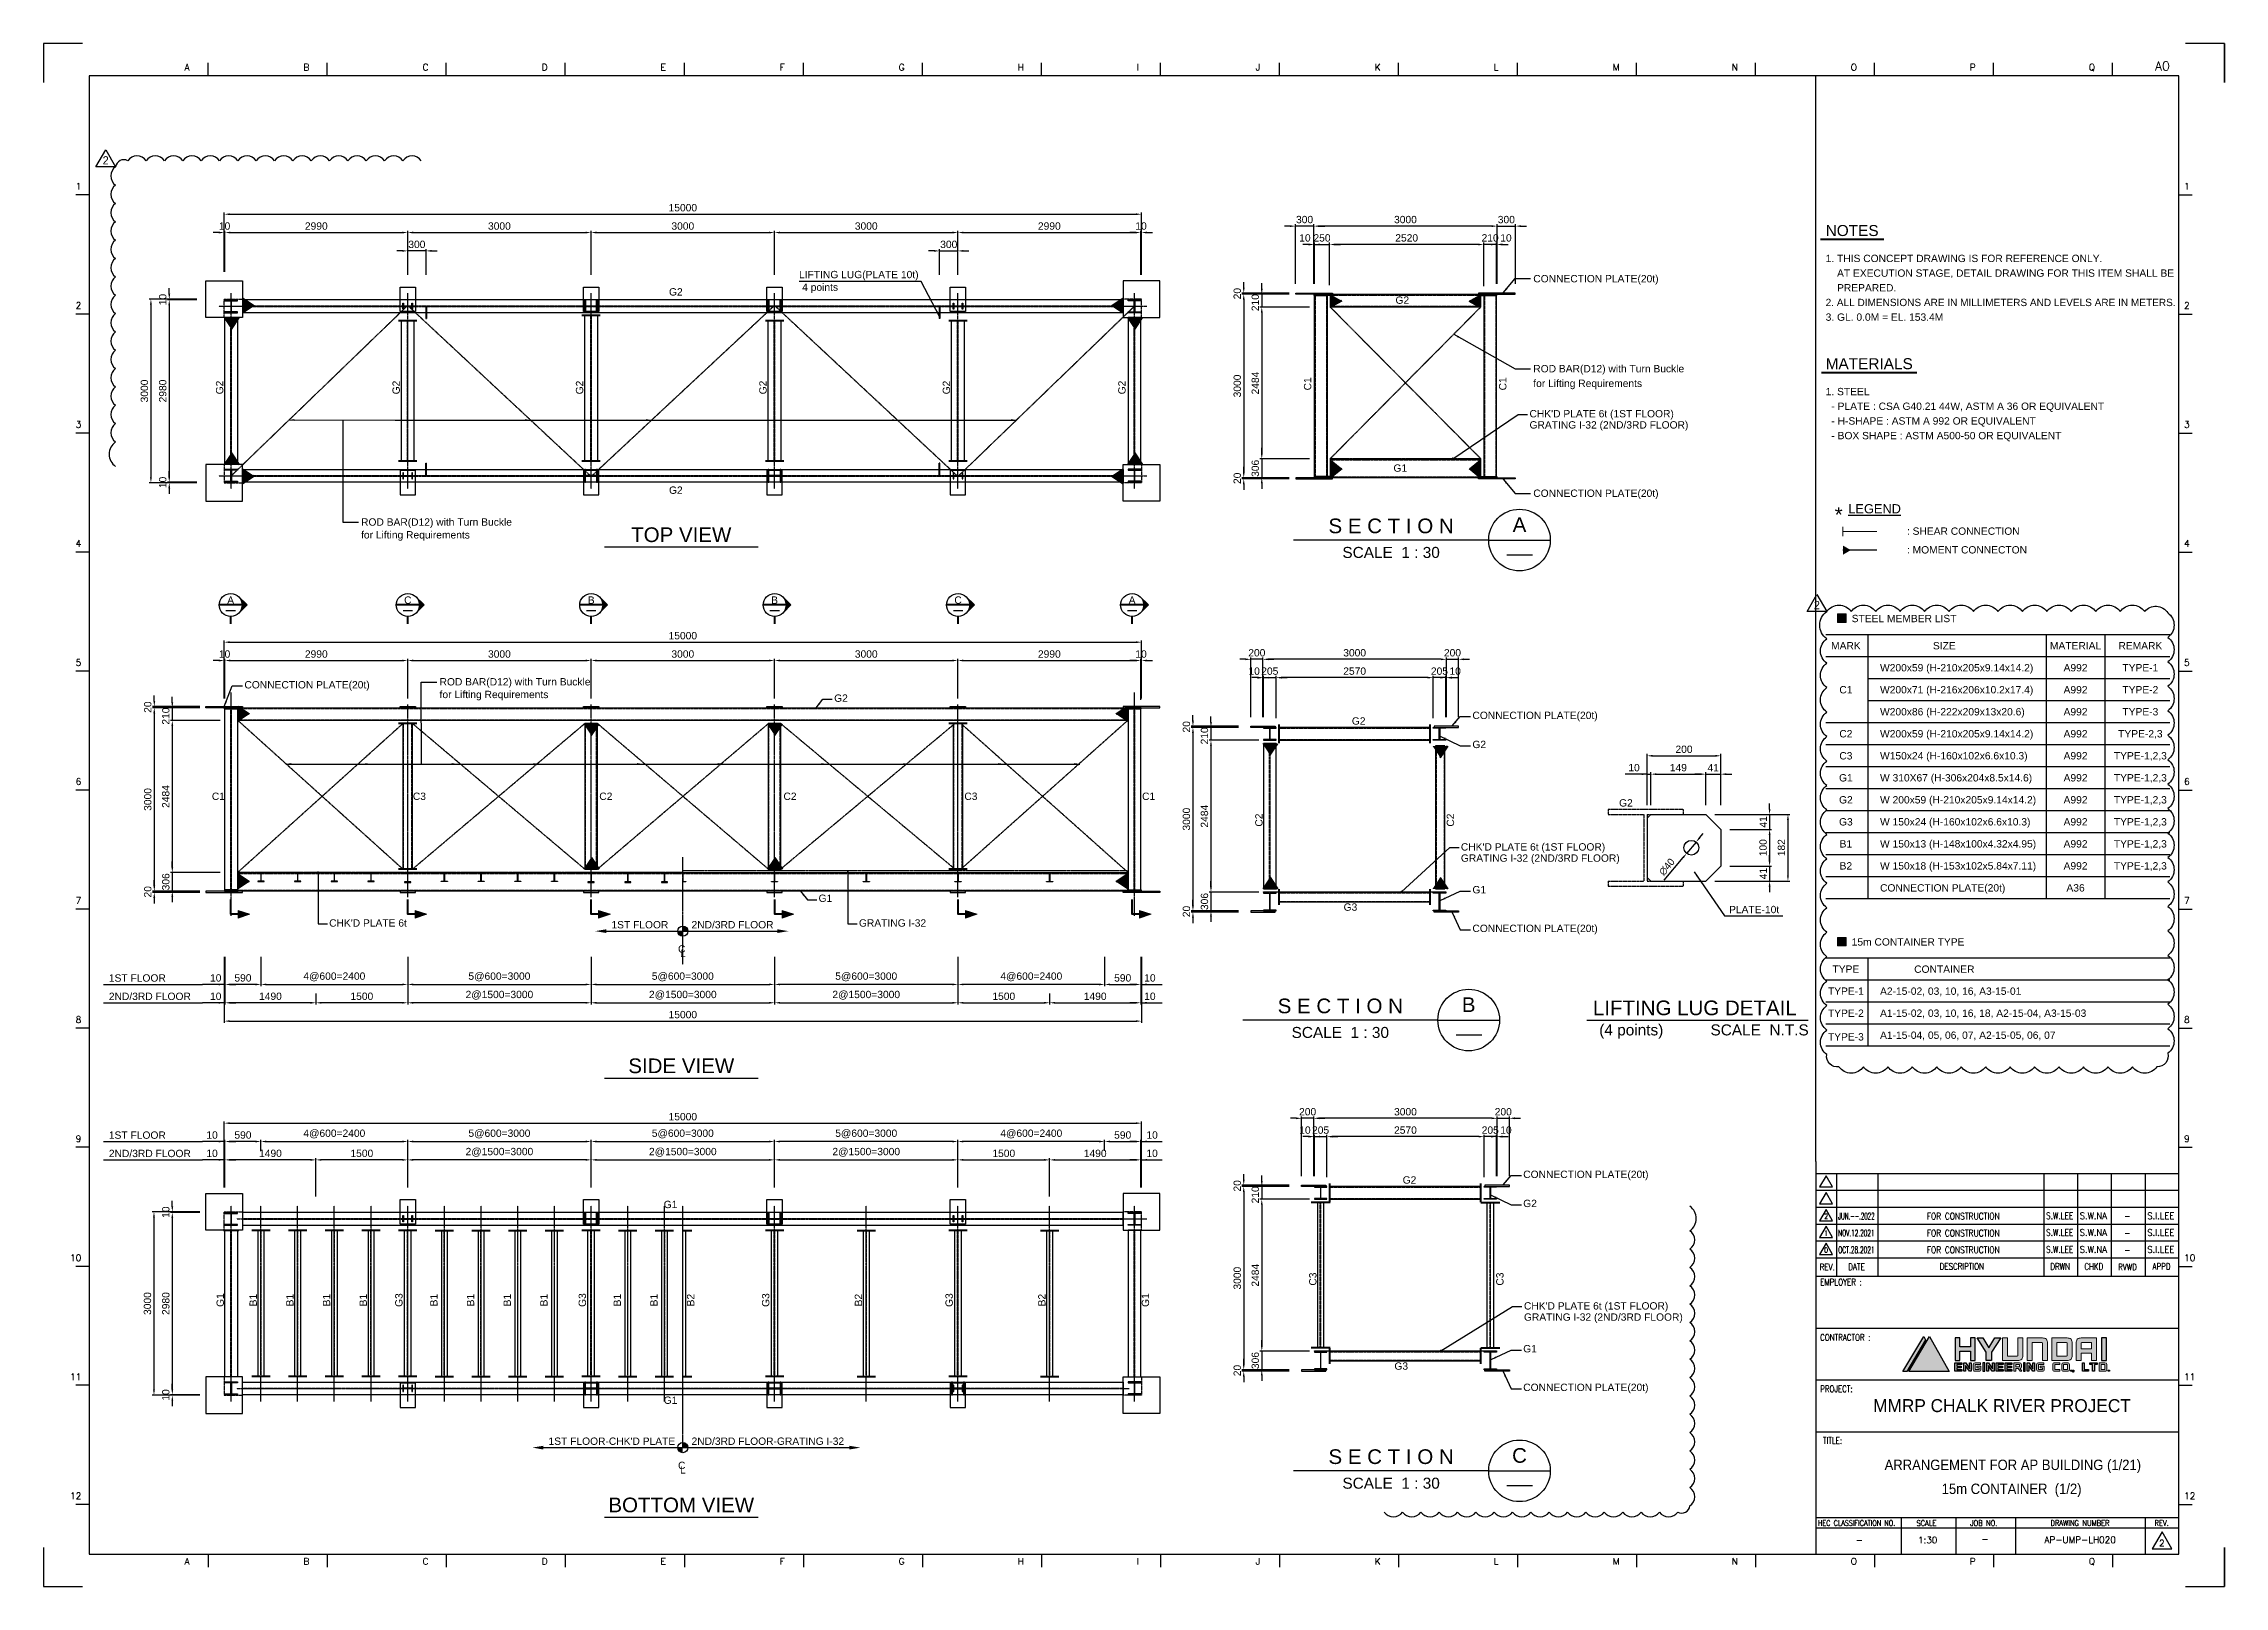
# Model space of a CAD drawing. Header units: millimetres. Extents: x 415966 to 487306, y -108951 to -17325.
# Drawn here: x 415966 to 451636, y -42555 to -17325 of the extents above; entities that cross this region are included whole.
import ezdxf
from ezdxf.enums import TextEntityAlignment as Align

# ---------------------------------------------------------------- set-up
doc = ezdxf.new("R2010")
doc.units = ezdxf.units.MM
doc.header["$LTSCALE"] = 2
for name, pattern in [('CENTER', [2, 1.25, -0.25, 0.25, -0.25]), ('CENTER2', [28.575, 19.05, -3.175, 3.175, -3.175]), ('HIDDEN', [0.375, 0.25, -0.125])]:
    doc.linetypes.add(name, pattern=pattern)
doc.layers.get('Defpoints').update_dxf_attribs({"color": 250})
for name, color, linetype in [('#20_GR', 3, 'Continuous'), ('C_BEAM-02', 1, 'Continuous'), ('C_BLOCK', 7, 'Continuous'), ('C_CEN', 1, 'CENTER'), ('C_COLUMN-01', 2, 'Continuous'), ('C_DIM', 7, 'Continuous'), ('C_GIRDER', 2, 'Continuous'), ('C_REV', 4, 'Continuous'), ('C_TEXT_01', 2, 'Continuous'), ('DIM-SCALE', 7, 'Continuous'), ('finish', 1, 'Continuous'), ('Layer 1', 7, 'Continuous'), ('STEEL-BEAM', 4, 'Continuous'), ('SYM', 7, 'Continuous'), ('TAN-TIT', 30, 'Continuous'), ('TITLE', 7, 'Continuous')]:
    doc.layers.add(name, color=color, linetype=linetype)
for name, color, linetype, lineweight in [('C_MARK', 2, 'Continuous', 0), ('C_STEEL', 2, 'Continuous', 30), ('TEXT', 3, 'Continuous', 0)]:
    doc.layers.add(name, color=color, linetype=linetype, lineweight=lineweight)
doc.styles.add('Arial', font='arial.ttf')
doc.styles.add('COM', font='COMPLEX', dxfattribs={"height": 5})
doc.styles.add('KIM3', font='ROMAND.shx', dxfattribs={"width": 1.25, "height": 3})
doc.styles.add('KJR', font='arial.ttf', dxfattribs={"width": 0.8})
doc.styles.add('RD', font='sanss___.ttf')
doc.styles.add('RD20', font='ROMAND.SHX', dxfattribs={"width": 0.8, "height": 2})
doc.styles.add('RD6', font='ROMAND.shx', dxfattribs={"width": 0.83, "height": 6})
doc.styles.add('돋움', font='')
doc.styles.get('돋움').set_extended_font_data('Dotum')
doc.dimstyles.new('일반도면_0020', dxfattribs={"dimtxt": 80, "dimasz": 60, "dimexe": 20, "dimexo": 100, "dimgap": 30, "dimtad": 1, "dimdec": 0, "dimzin": 0, "dimdsep": 46, "dimtxsty": 'Arial', "dimcen": -100, "dimclrd": 7, "dimclre": 7, "dimclrt": 2, "dimadec": 8, "dimazin": 0, "dimtfac": 1, "dimtdec": 0, "dimtix": 1, "dimtmove": 2, "dimatfit": 3, "dimfxl": 1, "dimtolj": 1, "dimtzin": 0, "dimarcsym": 0})
doc.dimstyles.new('일반도면_0030', dxfattribs={"dimtxt": 120, "dimasz": 90, "dimexe": 30, "dimexo": 150, "dimgap": 45, "dimtad": 1, "dimdec": 0, "dimzin": 0, "dimdsep": 46, "dimtxsty": 'Arial', "dimcen": -150, "dimclrd": 7, "dimclre": 7, "dimclrt": 2, "dimadec": 8, "dimazin": 0, "dimtfac": 1, "dimtdec": 0, "dimtix": 1, "dimtmove": 2, "dimatfit": 3, "dimfxl": 1, "dimtolj": 1, "dimtzin": 0, "dimarcsym": 0})

msp = doc.modelspace()

# ---------------------------------------------------------------- texts
at = {"width": 0.83}
for s, height, style, p in [('2', 84.8, 'RD20', (445121.7, -36545.6)), ('1', 84.8, 'RD20', (445121.7, -36821.3)), ('FOR CONSTRUCTION', 108.155, 'KIM3', (447363.7, -36554.9)), ('FOR CONSTRUCTION', 108.155, 'KIM3', (447363.7, -36830.6)), ('-', 108.2, 'KIM3', (450050, -36554.9)), ('0', 84.8, 'RD20', (445121.7, -37097)), ('FOR CONSTRUCTION', 108.155, 'KIM3', (447363.7, -37106.3)), ('-', 108.2, 'KIM3', (450050, -36830.6)), ('-', 108.2, 'KIM3', (450050, -37106.3))]:
    msp.add_text(s, height=height, dxfattribs=dict(at, style=style)).set_placement(p, align=Align.CENTER)
for s, height, style, width, p, p2 in [('JUN.--.2022', 108.155, 'KIM3', 0.549752, (445319.7, -36554.7), (445914.3, -36554.7)), ('NOV.12.2021', 108.155, 'KIM3', 0.58603, (445319.7, -36830.4), (445914.3, -36830.4)), ('S.W.LEE', 108.16, 'KIM3', 0.71939, (448719.6, -36548.3), (449164.2, -36548.3)), ('S.W.LEE', 108.16, 'KIM3', 0.71939, (448719.6, -36824), (449164.2, -36824)), ('S.W.NA', 108.16, 'KIM3', 0.799323, (449270.9, -36548.3), (449715.5, -36548.3)), ('S.W.NA', 108.16, 'KIM3', 0.799323, (449270.9, -36824), (449715.5, -36824)), ('S.I.LEE', 108.16, 'KIM3', 0.838125, (450373.7, -36548.3), (450818.3, -36548.3)), ('S.I.LEE', 108.16, 'KIM3', 0.838125, (450373.7, -36824), (450818.3, -36824)), ('OCT.28.2021', 108.155, 'KIM3', 0.598176, (445319.7, -37106.1), (445914.3, -37106.1)), ('S.W.LEE', 108.16, 'KIM3', 0.71939, (448719.6, -37099.7), (449164.2, -37099.7)), ('S.W.NA', 108.16, 'KIM3', 0.799323, (449270.9, -37099.7), (449715.5, -37099.7)), ('S.I.LEE', 108.16, 'KIM3', 0.838125, (450373.7, -37099.7), (450818.3, -37099.7)), ('MMRP CHALK RIVER PROJECT', 212.069, 'KJR', 0.9519, (445890.9, -39705.1), (450105.9, -39705.1))]:
    msp.add_text(s, height=height, dxfattribs=dict(style=style, width=width)).set_placement(p, p2, align=Align.FIT)
at = {"style": 'RD', "width": 0.9}
for s, p in [('ARRANGEMENT FOR AP BUILDING (1/21)', (446078, -40652.3)), ('15m CONTAINER  (1/2)', (447012.2, -41044.2))]:
    msp.add_text(s, height=169.655, dxfattribs=at).set_placement(p)
for s, height, style, p in [('-', 106, 'RD20', (445665, -41850.4)), ('1:30', 106.03, 'RD20', (446783.4, -41850.4)), ('-', 106, 'RD20', (447722.1, -41835.7)), ('AP-UMP-LH020', 106.034, 'KIM3', (449275.9, -41845.9)), ('2', 106, 'RD20', (450613.2, -41899.4))]:
    msp.add_text(s, height=height, dxfattribs=dict(style=style)).set_placement(p, align=Align.CENTER)
at = {"layer": 'C_BLOCK', "color": 3, "ltscale": 10, "style": 'Arial'}
for s, p in [('NOTES', (445547.2, -20525.6)), ('MATERIALS', (445826.7, -22703.3))]:
    msp.add_text(s, height=180, dxfattribs=at).set_placement(p, align=Align.BOTTOM_CENTER)
at = {"layer": 'C_BLOCK', "color": 2, "linetype": 'Continuous', "lineweight": 30, "style": 'Arial'}
for s, p in [('A', (419025.2, -26425.3)), ('C', (421922.7, -26425.3)), ('B', (424922.7, -26425.3)), ('B', (427922.7, -26425.3)), ('C', (430922.7, -26425.3)), ('A', (433770.2, -26425.3))]:
    msp.add_text(s, height=120, dxfattribs=at).set_placement(p, align=Align.MIDDLE_CENTER)
at = {"layer": 'C_MARK', "color": 4, "style": '돋움'}
for p in [(416981.1, -19233.8), (444970.6, -26506.6)]:
    msp.add_text('2', height=135, dxfattribs=at).set_placement(p, align=Align.MIDDLE_CENTER)
at = {"layer": 'C_TEXT_01', "style": 'Arial'}
for s, height, p in [('LIFTING LUG(PLATE 10t)', 120, (428321.5, -21161.6)), ('G2', 120, (426195.2, -21444.8)), ('4 points', 120, (428373.6, -21368.4)), ('CONNECTION PLATE(20t)', 120, (440331.9, -21228.9)), ('for Lifting Requirements', 120, (440331.9, -22941)), ('ROD BAR(D12) with Turn Buckle', 120, (440331.9, -22701)), ('GRATING I-32 (2ND/3RD FLOOR)', 120, (440270.2, -23620.1)), ("CHK'D PLATE 6t (1ST FLOOR)", 120, (440270.2, -23437.2)), ('G2', 120, (426195.2, -24687.2)), ('CONNECTION PLATE(20t)', 120, (440331.9, -24737.5)), ('*', 240, (445262.3, -25148.8)), ('%%ULEGEND', 150, (445484.1, -25006.6)), ('for Lifting Requirements', 120, (421158.3, -25418.2)), ('ROD BAR(D12) with Turn Buckle', 120, (421158.3, -25208.7)), (': SHEAR CONNECTION', 120, (446443.3, -25357.7)), (': MOMENT CONNECTON', 120, (446443.3, -25663.2)), ('STEEL MEMBER LIST', 120, (445539.7, -26786.6)), ('CONNECTION PLATE(20t)', 120, (419250.3, -27870.3)), ('ROD BAR(D12) with Turn Buckle', 120, (422442.6, -27821.4)), ('for Lifting Requirements', 120, (422442.6, -28028.8)), ('G2', 120, (428896.7, -28088.9)), ('CONNECTION PLATE(20t)', 120, (439336.3, -28370.3)), ('G2', 120, (439336.3, -28845.9)), ('G2', 120, (441735.2, -29801.8)), ("CHK'D PLATE 6t (1ST FLOOR)", 120, (439147.6, -30521.6)), ('GRATING I-32 (2ND/3RD FLOOR)', 120, (439147.6, -30704.5)), ('G1', 120, (439336.3, -31222.1)), ("CHK'D PLATE 6t", 120, (420636.3, -31765.9)), ('GRATING I-32', 120, (429301.9, -31765.9)), ('CONNECTION PLATE(20t)', 120, (439336.3, -31853.8)), ('PLATE-10t', 120, (443534.3, -31545.7)), ('15m CONTAINER TYPE', 120, (445539.7, -32075.8)), ('CONNECTION PLATE(20t)', 120, (440167.3, -35876.5)), ('G1', 120, (426108.2, -36369)), ('G2', 120, (440167.3, -36352.1)), ('GRATING I-32 (2ND/3RD FLOOR)', 120, (440179.2, -38210.7)), ("CHK'D PLATE 6t (1ST FLOOR)", 120, (440179.2, -38027.8)), ('G1', 120, (440167.3, -38728.3)), ('CONNECTION PLATE(20t)', 120, (440167.3, -39360)), ('G1', 120, (426108.2, -39570.3))]:
    msp.add_text(s, height=height, dxfattribs=at).set_placement(p)
for s, p in [('1. THIS CONCEPT DRAWING IS FOR REFERENCE ONLY.', (445114.1, -20837.6)), ('    AT EXECUTION STAGE, DETAIL DRAWING FOR THIS ITEM SHALL BE', (445114.1, -21077.6)), ('    PREPARED.', (445114.1, -21317.6)), ('3. GL. 0.0M = EL. 153.4M', (445114.1, -21797.6)), ('1. STEEL', (445114.1, -23015.3)), ('  - PLATE : CSA G40.21 44W, ASTM A 36 OR EQUIVALENT', (445114.1, -23255.3)), ('  - H-SHAPE : ASTM A 992 OR EQUIVALENT', (445114.1, -23495.3)), ('  - BOX SHAPE : ASTM A500-50 OR EQUIVALENT', (445114.1, -23735.3)), ('W200x59 (H-210x205x9.14x14.2)', (446003.7, -27531.7)), ('W200x71 (H-216x206x10.2x17.4)', (446003.7, -27891.7)), ('W200x86 (H-222x209x13x20.6)', (446003.7, -28251.7)), ('W200x59 (H-210x205x9.14x14.2)', (446003.7, -28611.7)), ('W150x24 (H-160x102x6.6x10.3)', (446003.7, -28971.7)), ('W 310X67 (H-306x204x8.5x14.6)', (446003.7, -29331.7)), ('W 200x59 (H-210x205x9.14x14.2)', (446003.7, -29691.7)), ('W 150x24 (H-160x102x6.6x10.3)', (446003.7, -30051.7)), ('W 150x13 (H-148x100x4.32x4.95)', (446003.7, -30411.7)), ('W 150x18 (H-153x102x5.84x7.11)', (446003.7, -30771.7)), ('CONNECTION PLATE(20t)', (446003.7, -31131.7)), ('A2-15-02, 03, 10, 16, A3-15-01', (446003.7, -32820.9)), ('A1-15-02, 03, 10, 16, 18, A2-15-04, A3-15-03', (446003.7, -33180.9)), ('A1-15-04, 05, 06, 07, A2-15-05, 06, 07', (446003.7, -33540.9))]:
    msp.add_text(s, height=120, dxfattribs=at).set_placement(p, align=Align.MIDDLE_LEFT)
for s, p in [('G2', (438077.8, -21580.1)), ('G1', (438044.7, -24326.6)), ('G2', (437363.9, -28462.4)), ('G1', (428641.5, -31361.5)), ('G3', (437229.3, -31506)), ('G2', (438194.9, -35968.6)), ('G3', (438060.3, -39012.2))]:
    msp.add_text(s, height=120, rotation=360, dxfattribs=at).set_placement(p)
at = {"layer": 'C_TEXT_01', "style": 'Arial', "width": 0.98}
msp.add_text('2. ALL DIMENSIONS ARE IN MILLIMETERS AND LEVELS ARE IN METERS.', height=120, dxfattribs=at).set_placement((445114.1, -21557.6), align=Align.MIDDLE_LEFT)
at = {"layer": 'C_TEXT_01', "style": 'Arial'}
for s, p in [('C1', (436640.2, -22889)), ('C1', (439832.3, -22889)), ('G2', (418844.4, -22949.3)), ('G2', (421731.9, -22949.3)), ('G2', (424731.9, -22949.3)), ('G2', (427731.9, -22949.3)), ('G2', (430731.9, -22949.3)), ('G2', (433603.1, -22949.3)), ('C2', (435843.6, -30023.4)), ('C2', (438976.3, -30023.4)), ('C3', (436725.6, -37529.6)), ('C3', (439785, -37529.6)), ('G1', (418854.4, -37873.5)), ('B1', (419393.4, -37873.5)), ('B1', (419993.4, -37873.5)), ('B1', (420593.4, -37873.5)), ('B1', (421193.4, -37873.5)), ('G3', (421776.6, -37873.5)), ('B1', (422348.8, -37873.5)), ('B1', (422948.8, -37873.5)), ('B1', (423548.8, -37873.5)), ('B1', (424148.8, -37873.5)), ('G3', (424776.6, -37873.5)), ('B1', (425348.8, -37873.5)), ('B1', (425948.8, -37873.5)), ('B2', (426549.1, -37873.5)), ('G3', (427776.6, -37873.5)), ('B2', (429293.4, -37873.5)), ('G3', (430776.6, -37873.5)), ('B2', (432293.4, -37873.5)), ('G1', (433987.6, -37873.5))]:
    msp.add_text(s, height=120, rotation=90, dxfattribs=at).set_placement(p, align=Align.MIDDLE_CENTER)
for s, p in [('MARK', (445444.8, -27171.7)), ('SIZE', (447055.2, -27171.7)), ('MATERIAL', (449201.5, -27171.7)), ('REMARK', (450261.5, -27171.7)), ('A992', (449201.5, -27531.7)), ('TYPE-1', (450261.5, -27531.7)), ('C1', (445444.8, -27891.7)), ('A992', (449201.5, -27891.7)), ('TYPE-2', (450261.5, -27891.7)), ('A992', (449201.5, -28251.7)), ('TYPE-3', (450261.5, -28251.7)), ('C2', (445444.8, -28611.4)), ('A992', (449201.5, -28611.7)), ('TYPE-2,3', (450261.5, -28611.7)), ('C3', (445444.8, -28971.7)), ('A992', (449201.5, -28971.7)), ('TYPE-1,2,3', (450261.5, -28971.7)), ('C1', (418824.6, -29633.7)), ('C3', (422112.6, -29633.7)), ('C2', (425161.8, -29633.7)), ('C2', (428174.2, -29633.7)), ('C3', (431133.1, -29633.7)), ('C1', (434039.9, -29633.7)), ('G1', (445444.8, -29331.7)), ('A992', (449201.5, -29331.7)), ('TYPE-1,2,3', (450261.5, -29331.7)), ('G2', (445444.8, -29691.7)), ('A992', (449201.5, -29691.7)), ('TYPE-1,2,3', (450261.5, -29691.7)), ('G3', (445444.8, -30051.7)), ('A992', (449201.5, -30051.7)), ('TYPE-1,2,3', (450261.5, -30051.7)), ('B1', (445444.8, -30411.7)), ('A992', (449201.5, -30411.7)), ('TYPE-1,2,3', (450261.5, -30411.7)), ('B2', (445444.8, -30771.7)), ('A992', (449201.5, -30771.7)), ('TYPE-1,2,3', (450261.5, -30771.7)), ('A36', (449201.5, -31131.7)), ('TYPE', (445444.8, -32460.9)), ('CONTAINER', (447055.2, -32460.9)), ('TYPE-1', (445444.8, -32820.9)), ('TYPE-2', (445444.8, -33180.9)), ('TYPE-3', (445444.8, -33568))]:
    msp.add_text(s, height=120, dxfattribs=at).set_placement(p, align=Align.MIDDLE_CENTER)
at = {"layer": 'DIM-SCALE', "color": 2, "style": 'Arial'}
for s, p in [('1ST FLOOR', (425253.1, -31794.2)), ('2ND/3RD FLOOR', (426563.6, -31794.2)), ('C', (426342.1, -32190.1)), ('L', (426375, -32263.3)), ('1ST FLOOR', (417033, -32665.6)), ('2ND/3RD FLOOR', (417033, -32965.6)), ('1ST FLOOR', (417033, -35234.9)), ('2ND/3RD FLOOR', (417033, -35534.9)), ("1ST FLOOR-CHK'D PLATE", (424224.3, -40240.7)), ('2ND/3RD FLOOR-GRATING I-32', (426563.6, -40240.7)), ('C', (426342.1, -40636.6)), ('L', (426375, -40709.8))]:
    msp.add_text(s, height=120, dxfattribs=at).set_placement(p)
at = {"layer": 'TITLE', "color": 3, "ltscale": 10, "style": 'Arial'}
for s, p in [('TOP VIEW', (426395.6, -25476)), ('S E C T I O N', (438006.2, -25332)), ('S E C T I O N', (437175.2, -33182.1)), ('LIFTING LUG DETAIL', (442973.8, -33214.1)), ('SIDE VIEW', (426395.6, -34161.9)), ('S E C T I O N', (438006.2, -40553.7)), ('BOTTOM VIEW', (426395.6, -41343.2))]:
    msp.add_text(s, height=240, dxfattribs=at).set_placement(p, align=Align.CENTER)
at = {"layer": 'TITLE', "color": 2, "ltscale": 10, "style": 'Arial'}
for s, p in [('A', (440106.2, -25192)), ('B', (439275.2, -33042.1)), ('C', (440106.2, -40413.7))]:
    msp.add_text(s, height=240, dxfattribs=at).set_placement(p, align=Align.MIDDLE)
at = {"layer": 'TITLE', "color": 2, "linetype": 'Continuous', "style": 'Arial'}
for s, p in [('SCALE  1 : 30', (438006.3, -25556)), ('SCALE  1 : 30', (437175.3, -33406.1)), ('(4 points)', (441934.6, -33364.7)), ('SCALE  N.T.S', (444033.6, -33364.7)), ('SCALE  1 : 30', (438006.3, -40777.7))]:
    msp.add_text(s, height=180, dxfattribs=at).set_placement(p, align=Align.TOP_CENTER)

# ---------------------------------------------------------------- blocks, each defined once
blk = doc.blocks.new('A$C8e619059')
at = {"layer": 'TAN-TIT'}
blk.add_line((-18.4, 55.8), (-18.4, 0), dxfattribs=at)
blk = doc.blocks.new('BORDER')
h = blk.add_hatch(color=256)
h.dxf.hatch_style = 1
h.paths.add_polyline_path([(20566, 2726), (20339, 2342), (20779, 2342)])
h.paths.add_polyline_path([(20522, 2687), (20501, 2726), (20274, 2342), (20318, 2342)])
at = {"layer": 'Layer 1'}
h = blk.add_hatch(color=256, dxfattribs=at)
h.dxf.hatch_style = 1
h.paths.add_polyline_path([(21064, 2708), (21011, 2708), (21011, 2613), (20896, 2613), (20896, 2708), (20843, 2708), (20843, 2463), (20896, 2463), (20896, 2565), (21011, 2565), (21011, 2463), (21064, 2463)])
h.paths.add_polyline_path([(21341, 2708), (21277, 2708), (21212, 2601), (21147, 2708), (21083, 2708), (21183, 2554), (21183, 2463), (21241, 2463), (21241, 2554)])
edge = h.paths.add_edge_path()
edge.add_spline(control_points=[(21464, 2511), (21439, 2511), (21414, 2511), (21414, 2511), (21414, 2511), (21414, 2560), (21414, 2610)], knot_values=[2.5, 2.5, 2.5, 2.5, 3, 3, 3, 3.5, 3.5, 3.5, 3.5], degree=3, periodic=0)
edge.add_spline(control_points=[(21414, 2610), (21414, 2659), (21414, 2708), (21414, 2708), (21414, 2708), (21400, 2708), (21387, 2708)], knot_values=[3.5, 3.5, 3.5, 3.5, 4, 4, 4, 4.5, 4.5, 4.5, 4.5], degree=3, periodic=0)
edge.add_spline(control_points=[(21387, 2708), (21373, 2708), (21360, 2708), (21360, 2708), (21360, 2708), (21360, 2647), (21360, 2586)], knot_values=[4.5, 4.5, 4.5, 4.5, 5, 5, 5, 5.5, 5.5, 5.5, 5.5], degree=3, periodic=0)
edge.add_spline(control_points=[(21360, 2586), (21360, 2525), (21360, 2463), (21360, 2463), (21360, 2463), (21527, 2463), (21527, 2463)], knot_values=[5.5, 5.5, 5.5, 5.5, 6, 6, 6, 7, 7, 7, 7], degree=3, periodic=0)
edge.add_spline(control_points=[(21527, 2463), (21543, 2463), (21558, 2466), (21570, 2477)], knot_values=[7, 7, 7, 7, 8, 8, 8, 8], degree=3, periodic=0)
edge.add_spline(control_points=[(21570, 2477), (21581, 2489), (21581, 2506), (21582, 2515), (21582, 2515), (21582, 2543), (21582, 2576)], knot_values=[8, 8, 8, 8, 9, 9, 9, 9.375023, 9.375023, 9.375023, 9.375023], degree=3, periodic=0)
edge.add_spline(control_points=[(21582, 2576), (21582, 2610), (21582, 2651), (21582, 2678)], knot_values=[9.375023, 9.375023, 9.375023, 9.375023, 9.750015, 9.750015, 9.750015, 9.750015], degree=3, periodic=0)
edge.add_spline(control_points=[(21582, 2678), (21582, 2685), (21582, 2691), (21582, 2696)], knot_values=[9.750015, 9.750015, 9.750015, 9.750015, 9.843763, 9.843763, 9.843763, 9.843763], degree=3, periodic=0)
edge.add_spline(control_points=[(21582, 2696), (21582, 2700), (21582, 2704), (21582, 2706)], knot_values=[9.843763, 9.843763, 9.843763, 9.843763, 9.937511, 9.937511, 9.937511, 9.937511], degree=3, periodic=0)
edge.add_spline(control_points=[(21582, 2706), (21582, 2707), (21582, 2707), (21582, 2707)], knot_values=[9.937511, 9.937511, 9.937511, 9.937511, 9.960948, 9.960948, 9.960948, 9.960948], degree=3, periodic=0)
edge.add_spline(control_points=[(21582, 2708), (21582, 2708), (21582, 2708), (21582, 2708), (21582, 2708), (21582, 2708), (21582, 2708)], knot_values=[9.999766, 9.999766, 9.999766, 9.999766, 10, 10, 10, 10.001231, 10.001231, 10.001231, 10.001231], degree=3, periodic=0)
edge.add_spline(control_points=[(21582, 2708), (21582, 2708), (21582, 2708), (21582, 2708)], knot_values=[10.001231, 10.001231, 10.001231, 10.001231, 10.001963, 10.001963, 10.001963, 10.001963], degree=3, periodic=0)
edge.add_spline(control_points=[(21582, 2708), (21582, 2708), (21582, 2708), (21582, 2708)], knot_values=[10.001963, 10.001963, 10.001963, 10.001963, 10.004893, 10.004893, 10.004893, 10.004893], degree=3, periodic=0)
edge.add_spline(control_points=[(21582, 2708), (21582, 2708), (21582, 2708), (21581, 2708)], knot_values=[10.004893, 10.004893, 10.004893, 10.004893, 10.007822, 10.007822, 10.007822, 10.007822], degree=3, periodic=0)
edge.add_spline(control_points=[(21581, 2708), (21581, 2708), (21581, 2708), (21581, 2708)], knot_values=[10.007822, 10.007822, 10.007822, 10.007822, 10.019541, 10.019541, 10.019541, 10.019541], degree=3, periodic=0)
edge.add_spline(control_points=[(21581, 2708), (21581, 2708), (21581, 2708), (21581, 2708)], knot_values=[10.019541, 10.019541, 10.019541, 10.019541, 10.031259, 10.031259, 10.031259, 10.031259], degree=3, periodic=0)
edge.add_spline(control_points=[(21581, 2708), (21581, 2708), (21581, 2708), (21581, 2708)], knot_values=[10.031259, 10.031259, 10.031259, 10.031259, 10.078133, 10.078133, 10.078133, 10.078133], degree=3, periodic=0)
edge.add_spline(control_points=[(21581, 2708), (21580, 2708), (21580, 2708), (21579, 2708)], knot_values=[10.078133, 10.078133, 10.078133, 10.078133, 10.125008, 10.125008, 10.125008, 10.125008], degree=3, periodic=0)
edge.add_spline(control_points=[(21579, 2708), (21577, 2708), (21573, 2708), (21569, 2708)], knot_values=[10.125008, 10.125008, 10.125008, 10.125008, 10.312504, 10.312504, 10.312504, 10.312504], degree=3, periodic=0)
edge.add_spline(control_points=[(21569, 2708), (21565, 2708), (21560, 2708), (21555, 2708)], knot_values=[10.312504, 10.312504, 10.312504, 10.312504, 10.5, 10.5, 10.5, 10.5], degree=3, periodic=0)
edge.add_spline(control_points=[(21555, 2708), (21550, 2708), (21545, 2708), (21540, 2708)], knot_values=[10.5, 10.5, 10.5, 10.5, 10.687496, 10.687496, 10.687496, 10.687496], degree=3, periodic=0)
edge.add_spline(control_points=[(21540, 2708), (21536, 2708), (21532, 2708), (21530, 2708)], knot_values=[10.687496, 10.687496, 10.687496, 10.687496, 10.874992, 10.874992, 10.874992, 10.874992], degree=3, periodic=0)
edge.add_spline(control_points=[(21530, 2708), (21530, 2708), (21529, 2708), (21529, 2708)], knot_values=[10.874992, 10.874992, 10.874992, 10.874992, 10.921867, 10.921867, 10.921867, 10.921867], degree=3, periodic=0)
edge.add_spline(control_points=[(21528, 2708), (21528, 2708), (21528, 2708), (21528, 2708), (21528, 2708), (21528, 2708), (21528, 2708)], knot_values=[10.999502, 10.999502, 10.999502, 10.999502, 11, 11, 11, 11.0006, 11.0006, 11.0006, 11.0006], degree=3, periodic=0)
edge.add_spline(control_points=[(21528, 2708), (21528, 2708), (21528, 2708), (21528, 2708)], knot_values=[11.0006, 11.0006, 11.0006, 11.0006, 11.000967, 11.000967, 11.000967, 11.000967], degree=3, periodic=0)
edge.add_spline(control_points=[(21528, 2708), (21528, 2708), (21528, 2708), (21528, 2708)], knot_values=[11.000967, 11.000967, 11.000967, 11.000967, 11.002431, 11.002431, 11.002431, 11.002431], degree=3, periodic=0)
edge.add_spline(control_points=[(21528, 2708), (21528, 2708), (21528, 2708), (21528, 2708)], knot_values=[11.002431, 11.002431, 11.002431, 11.002431, 11.003896, 11.003896, 11.003896, 11.003896], degree=3, periodic=0)
edge.add_spline(control_points=[(21528, 2708), (21528, 2708), (21528, 2708), (21528, 2708)], knot_values=[11.003896, 11.003896, 11.003896, 11.003896, 11.009755, 11.009755, 11.009755, 11.009755], degree=3, periodic=0)
edge.add_spline(control_points=[(21528, 2708), (21528, 2708), (21528, 2708), (21528, 2708)], knot_values=[11.009755, 11.009755, 11.009755, 11.009755, 11.015615, 11.015615, 11.015615, 11.015615], degree=3, periodic=0)
edge.add_spline(control_points=[(21528, 2708), (21528, 2708), (21528, 2708), (21528, 2707)], knot_values=[11.015615, 11.015615, 11.015615, 11.015615, 11.039052, 11.039052, 11.039052, 11.039052], degree=3, periodic=0)
edge.add_spline(control_points=[(21528, 2707), (21528, 2706), (21528, 2702), (21528, 2696)], knot_values=[11.039052, 11.039052, 11.039052, 11.039052, 11.156237, 11.156237, 11.156237, 11.156237], degree=3, periodic=0)
edge.add_spline(control_points=[(21528, 2696), (21528, 2692), (21528, 2686), (21528, 2680)], knot_values=[11.156237, 11.156237, 11.156237, 11.156237, 11.249985, 11.249985, 11.249985, 11.249985], degree=3, periodic=0)
edge.add_spline(control_points=[(21528, 2680), (21528, 2654), (21528, 2615), (21528, 2583)], knot_values=[11.249985, 11.249985, 11.249985, 11.249985, 11.624977, 11.624977, 11.624977, 11.624977], degree=3, periodic=0)
edge.add_spline(control_points=[(21528, 2583), (21528, 2551), (21528, 2525), (21528, 2525)], knot_values=[11.624977, 11.624977, 11.624977, 11.624977, 12, 12, 12, 12], degree=3, periodic=0)
edge.add_spline(control_points=[(21528, 2525), (21528, 2522), (21528, 2517), (21526, 2514)], knot_values=[0, 0, 0, 0, 1, 1, 1, 1], degree=3, periodic=0)
edge.add_spline(control_points=[(21526, 2514), (21523, 2511), (21519, 2511), (21514, 2511), (21514, 2511), (21489, 2511), (21464, 2511)], knot_values=[1, 1, 1, 1, 2, 2, 2, 2.5, 2.5, 2.5, 2.5], degree=3, periodic=0)
edge = h.paths.add_edge_path()
edge.add_spline(control_points=[(21851, 2656), (21850, 2666), (21850, 2683), (21839, 2694)], knot_values=[10, 10, 10, 10, 11, 11, 11, 11], degree=3, periodic=0)
edge.add_spline(control_points=[(21839, 2694), (21827, 2706), (21813, 2708), (21797, 2708)], knot_values=[11, 11, 11, 11, 12, 12, 12, 12], degree=3, periodic=0)
edge.add_spline(control_points=[(21797, 2708), (21797, 2708), (21755, 2708), (21713, 2708)], knot_values=[0, 0, 0, 0, 0.5, 0.5, 0.5, 0.5], degree=3, periodic=0)
edge.add_spline(control_points=[(21713, 2708), (21671, 2708), (21629, 2708), (21629, 2708), (21629, 2708), (21629, 2647), (21629, 2586)], knot_values=[0.5, 0.5, 0.5, 0.5, 1, 1, 1, 1.5, 1.5, 1.5, 1.5], degree=3, periodic=0)
edge.add_spline(control_points=[(21629, 2586), (21629, 2525), (21629, 2463), (21629, 2463), (21629, 2463), (21642, 2463), (21656, 2463)], knot_values=[1.5, 1.5, 1.5, 1.5, 2, 2, 2, 2.5, 2.5, 2.5, 2.5], degree=3, periodic=0)
edge.add_spline(control_points=[(21656, 2463), (21669, 2463), (21683, 2463), (21683, 2463), (21683, 2463), (21683, 2513), (21683, 2562)], knot_values=[2.5, 2.5, 2.5, 2.5, 3, 3, 3, 3.5, 3.5, 3.5, 3.5], degree=3, periodic=0)
edge.add_spline(control_points=[(21683, 2562), (21683, 2611), (21683, 2660), (21683, 2660), (21683, 2660), (21783, 2660), (21783, 2660)], knot_values=[3.5, 3.5, 3.5, 3.5, 4, 4, 4, 5, 5, 5, 5], degree=3, periodic=0)
edge.add_spline(control_points=[(21783, 2660), (21788, 2660), (21792, 2660), (21795, 2657)], knot_values=[5, 5, 5, 5, 6, 6, 6, 6], degree=3, periodic=0)
edge.add_spline(control_points=[(21795, 2657), (21797, 2654), (21797, 2649), (21797, 2646), (21797, 2646), (21797, 2601), (21797, 2555)], knot_values=[6, 6, 6, 6, 7, 7, 7, 7.5, 7.5, 7.5, 7.5], degree=3, periodic=0)
edge.add_spline(control_points=[(21797, 2555), (21797, 2509), (21797, 2463), (21797, 2463), (21797, 2463), (21810, 2463), (21824, 2463)], knot_values=[7.5, 7.5, 7.5, 7.5, 8, 8, 8, 8.5, 8.5, 8.5, 8.5], degree=3, periodic=0)
edge.add_spline(control_points=[(21824, 2463), (21837, 2463), (21851, 2463), (21851, 2463), (21851, 2463), (21851, 2656), (21851, 2656)], knot_values=[8.5, 8.5, 8.5, 8.5, 9, 9, 9, 10, 10, 10, 10], degree=3, periodic=0)
edge = h.paths.add_edge_path()
edge.add_spline(control_points=[(22108, 2694), (22097, 2706), (22082, 2708), (22066, 2708), (22066, 2708), (22037, 2708), (22009, 2708)], knot_values=[1, 1, 1, 1, 2, 2, 2, 2.5, 2.5, 2.5, 2.5], degree=3, periodic=0)
edge.add_spline(control_points=[(22009, 2708), (21980, 2708), (21952, 2708), (21952, 2708), (21952, 2708), (21938, 2708), (21925, 2708)], knot_values=[2.5, 2.5, 2.5, 2.5, 3, 3, 3, 3.5, 3.5, 3.5, 3.5], degree=3, periodic=0)
edge.add_spline(control_points=[(21925, 2708), (21912, 2708), (21898, 2708), (21898, 2708), (21898, 2708), (21898, 2647), (21898, 2586)], knot_values=[3.5, 3.5, 3.5, 3.5, 4, 4, 4, 4.5, 4.5, 4.5, 4.5], degree=3, periodic=0)
edge.add_spline(control_points=[(21898, 2586), (21898, 2525), (21898, 2463), (21898, 2463), (21898, 2463), (22066, 2463), (22066, 2463)], knot_values=[4.5, 4.5, 4.5, 4.5, 5, 5, 5, 6, 6, 6, 6], degree=3, periodic=0)
edge.add_spline(control_points=[(22066, 2463), (22082, 2463), (22097, 2466), (22108, 2477)], knot_values=[6, 6, 6, 6, 7, 7, 7, 7], degree=3, periodic=0)
edge.add_spline(control_points=[(22108, 2477), (22119, 2489), (22119, 2506), (22120, 2515), (22120, 2515), (22120, 2551), (22120, 2586)], knot_values=[7, 7, 7, 7, 8, 8, 8, 8.5, 8.5, 8.5, 8.5], degree=3, periodic=0)
edge.add_spline(control_points=[(22120, 2586), (22120, 2621), (22120, 2656), (22120, 2656)], knot_values=[8.5, 8.5, 8.5, 8.5, 9, 9, 9, 9], degree=3, periodic=0)
edge.add_spline(control_points=[(22120, 2656), (22119, 2666), (22119, 2683), (22108, 2694)], knot_values=[0, 0, 0, 0, 1, 1, 1, 1], degree=3, periodic=0)
edge = h.paths.add_edge_path(flags=16)
edge.add_spline(control_points=[(22053, 2660), (22058, 2660), (22062, 2660), (22064, 2657)], knot_values=[5, 5, 5, 5, 6, 6, 6, 6], degree=3, periodic=0)
edge.add_spline(control_points=[(22064, 2657), (22067, 2654), (22066, 2649), (22066, 2646), (22066, 2646), (22066, 2616), (22066, 2586)], knot_values=[6, 6, 6, 6, 7, 7, 7, 7.5, 7.5, 7.5, 7.5], degree=3, periodic=0)
edge.add_spline(control_points=[(22066, 2586), (22066, 2555), (22066, 2525), (22066, 2525)], knot_values=[7.5, 7.5, 7.5, 7.5, 8, 8, 8, 8], degree=3, periodic=0)
edge.add_spline(control_points=[(22066, 2525), (22066, 2522), (22067, 2517), (22064, 2514)], knot_values=[0, 0, 0, 0, 1, 1, 1, 1], degree=3, periodic=0)
edge.add_spline(control_points=[(22064, 2514), (22062, 2511), (22058, 2511), (22053, 2511), (22053, 2511), (22027, 2511), (22002, 2511)], knot_values=[1, 1, 1, 1, 2, 2, 2, 2.5, 2.5, 2.5, 2.5], degree=3, periodic=0)
edge.add_spline(control_points=[(22002, 2511), (21977, 2511), (21952, 2511), (21952, 2511), (21952, 2511), (21952, 2548), (21952, 2586)], knot_values=[2.5, 2.5, 2.5, 2.5, 3, 3, 3, 3.5, 3.5, 3.5, 3.5], degree=3, periodic=0)
edge.add_spline(control_points=[(21952, 2586), (21952, 2623), (21952, 2660), (21952, 2660), (21952, 2660), (22053, 2660), (22053, 2660)], knot_values=[3.5, 3.5, 3.5, 3.5, 4, 4, 4, 5, 5, 5, 5], degree=3, periodic=0)
edge = h.paths.add_edge_path()
edge.add_spline(control_points=[(22385, 2586), (22385, 2647), (22385, 2708), (22385, 2708), (22385, 2708), (22218, 2708), (22218, 2708)], knot_values=[7.5, 7.5, 7.5, 7.5, 8, 8, 8, 9, 9, 9, 9], degree=3, periodic=0)
edge.add_spline(control_points=[(22218, 2708), (22202, 2708), (22187, 2706), (22176, 2694)], knot_values=[9, 9, 9, 9, 10, 10, 10, 10], degree=3, periodic=0)
edge.add_spline(control_points=[(22176, 2694), (22165, 2683), (22164, 2666), (22164, 2656), (22164, 2656), (22164, 2608), (22164, 2560)], knot_values=[0, 0, 0, 0, 1, 1, 1, 1.5, 1.5, 1.5, 1.5], degree=3, periodic=0)
edge.add_spline(control_points=[(22164, 2560), (22164, 2512), (22164, 2463), (22164, 2463), (22164, 2463), (22178, 2463), (22191, 2463)], knot_values=[1.5, 1.5, 1.5, 1.5, 2, 2, 2, 2.5, 2.5, 2.5, 2.5], degree=3, periodic=0)
edge.add_spline(control_points=[(22191, 2463), (22204, 2463), (22218, 2463), (22218, 2463), (22218, 2463), (22218, 2483), (22218, 2502)], knot_values=[2.5, 2.5, 2.5, 2.5, 3, 3, 3, 3.5, 3.5, 3.5, 3.5], degree=3, periodic=0)
edge.add_spline(control_points=[(22218, 2502), (22218, 2522), (22218, 2541), (22218, 2541), (22218, 2541), (22246, 2541), (22275, 2541)], knot_values=[3.5, 3.5, 3.5, 3.5, 4, 4, 4, 4.5, 4.5, 4.5, 4.5], degree=3, periodic=0)
edge.add_spline(control_points=[(22275, 2541), (22303, 2541), (22332, 2541), (22332, 2541), (22332, 2541), (22332, 2522), (22332, 2502)], knot_values=[4.5, 4.5, 4.5, 4.5, 5, 5, 5, 5.5, 5.5, 5.5, 5.5], degree=3, periodic=0)
edge.add_spline(control_points=[(22332, 2502), (22332, 2483), (22332, 2463), (22332, 2463), (22332, 2463), (22345, 2463), (22359, 2463)], knot_values=[5.5, 5.5, 5.5, 5.5, 6, 6, 6, 6.5, 6.5, 6.5, 6.5], degree=3, periodic=0)
edge.add_spline(control_points=[(22359, 2463), (22372, 2463), (22385, 2463), (22385, 2463), (22385, 2463), (22385, 2525), (22385, 2586)], knot_values=[6.5, 6.5, 6.5, 6.5, 7, 7, 7, 7.5, 7.5, 7.5, 7.5], degree=3, periodic=0)
edge = h.paths.add_edge_path(flags=16)
edge.add_spline(control_points=[(22282, 2660), (22307, 2660), (22332, 2660), (22332, 2660), (22332, 2660), (22332, 2643), (22332, 2625)], knot_values=[0.5, 0.5, 0.5, 0.5, 1, 1, 1, 1.5, 1.5, 1.5, 1.5], degree=3, periodic=0)
edge.add_spline(control_points=[(22332, 2625), (22332, 2607), (22332, 2589), (22332, 2589), (22332, 2589), (22303, 2589), (22275, 2589)], knot_values=[1.5, 1.5, 1.5, 1.5, 2, 2, 2, 2.5, 2.5, 2.5, 2.5], degree=3, periodic=0)
edge.add_spline(control_points=[(22275, 2589), (22246, 2589), (22218, 2589), (22218, 2589), (22218, 2589), (22218, 2646), (22218, 2646)], knot_values=[2.5, 2.5, 2.5, 2.5, 3, 3, 3, 4, 4, 4, 4], degree=3, periodic=0)
edge.add_spline(control_points=[(22218, 2646), (22218, 2649), (22217, 2654), (22220, 2657)], knot_values=[4, 4, 4, 4, 5, 5, 5, 5], degree=3, periodic=0)
edge.add_spline(control_points=[(22220, 2657), (22222, 2660), (22226, 2660), (22231, 2660)], knot_values=[5, 5, 5, 5, 6, 6, 6, 6], degree=3, periodic=0)
edge.add_spline(control_points=[(22231, 2660), (22231, 2660), (22256, 2660), (22282, 2660)], knot_values=[0, 0, 0, 0, 0.5, 0.5, 0.5, 0.5], degree=3, periodic=0)
h.paths.add_polyline_path([(22496, 2708), (22439, 2708), (22439, 2463), (22496, 2463)])
h = blk.add_hatch(color=256, dxfattribs=at)
h.dxf.hatch_style = 1
edge = h.paths.add_edge_path()
edge.add_spline(control_points=[(21816, 2395), (21816, 2396), (21816, 2397), (21816, 2398)], knot_values=[15.750015, 15.750015, 15.750015, 15.750015, 15.843763, 15.843763, 15.843763, 15.843763], degree=3, periodic=0)
edge.add_spline(control_points=[(21816, 2398), (21816, 2399), (21816, 2399), (21816, 2400)], knot_values=[15.843763, 15.843763, 15.843763, 15.843763, 15.937511, 15.937511, 15.937511, 15.937511], degree=3, periodic=0)
edge.add_spline(control_points=[(21816, 2400), (21816, 2400), (21816, 2400), (21816, 2400)], knot_values=[15.937511, 15.937511, 15.937511, 15.937511, 15.960948, 15.960948, 15.960948, 15.960948], degree=3, periodic=0)
edge.add_spline(control_points=[(21816, 2400), (21816, 2400), (21816, 2400), (21816, 2400), (21816, 2400), (21816, 2400), (21816, 2400)], knot_values=[15.999766, 15.999766, 15.999766, 15.999766, 16, 16, 16, 16.001231, 16.001231, 16.001231, 16.001231], degree=3, periodic=0)
edge.add_spline(control_points=[(21816, 2400), (21816, 2400), (21816, 2400), (21816, 2400)], knot_values=[16.001231, 16.001231, 16.001231, 16.001231, 16.001963, 16.001963, 16.001963, 16.001963], degree=3, periodic=0)
edge.add_spline(control_points=[(21816, 2400), (21816, 2400), (21816, 2400), (21816, 2400)], knot_values=[16.001963, 16.001963, 16.001963, 16.001963, 16.004893, 16.004893, 16.004893, 16.004893], degree=3, periodic=0)
edge.add_spline(control_points=[(21816, 2400), (21816, 2400), (21816, 2400), (21816, 2400)], knot_values=[16.004893, 16.004893, 16.004893, 16.004893, 16.007822, 16.007822, 16.007822, 16.007822], degree=3, periodic=0)
edge.add_spline(control_points=[(21816, 2400), (21816, 2400), (21816, 2400), (21816, 2400)], knot_values=[16.007822, 16.007822, 16.007822, 16.007822, 16.019541, 16.019541, 16.019541, 16.019541], degree=3, periodic=0)
edge.add_spline(control_points=[(21816, 2400), (21816, 2400), (21816, 2400), (21816, 2400)], knot_values=[16.019541, 16.019541, 16.019541, 16.019541, 16.031259, 16.031259, 16.031259, 16.031259], degree=3, periodic=0)
edge.add_spline(control_points=[(21816, 2400), (21816, 2400), (21815, 2400), (21815, 2400)], knot_values=[16.031259, 16.031259, 16.031259, 16.031259, 16.078133, 16.078133, 16.078133, 16.078133], degree=3, periodic=0)
edge.add_spline(control_points=[(21815, 2400), (21815, 2400), (21814, 2400), (21814, 2400)], knot_values=[16.078133, 16.078133, 16.078133, 16.078133, 16.125007, 16.125007, 16.125007, 16.125007], degree=3, periodic=0)
edge.add_spline(control_points=[(21814, 2400), (21812, 2400), (21809, 2400), (21806, 2400)], knot_values=[16.125007, 16.125007, 16.125007, 16.125007, 16.312504, 16.312504, 16.312504, 16.312504], degree=3, periodic=0)
edge.add_spline(control_points=[(21806, 2400), (21802, 2400), (21798, 2400), (21794, 2400)], knot_values=[16.312504, 16.312504, 16.312504, 16.312504, 16.5, 16.5, 16.5, 16.5], degree=3, periodic=0)
edge.add_spline(control_points=[(21794, 2400), (21790, 2400), (21786, 2400), (21783, 2400)], knot_values=[16.5, 16.5, 16.5, 16.5, 16.687496, 16.687496, 16.687496, 16.687496], degree=3, periodic=0)
edge.add_spline(control_points=[(21783, 2400), (21779, 2400), (21776, 2400), (21775, 2400)], knot_values=[16.687496, 16.687496, 16.687496, 16.687496, 16.874993, 16.874993, 16.874993, 16.874993], degree=3, periodic=0)
edge.add_spline(control_points=[(21775, 2400), (21774, 2400), (21774, 2400), (21773, 2400)], knot_values=[16.874993, 16.874993, 16.874993, 16.874993, 16.921867, 16.921867, 16.921867, 16.921867], degree=3, periodic=0)
edge.add_spline(control_points=[(21773, 2400), (21773, 2400), (21773, 2400), (21773, 2400)], knot_values=[16.921867, 16.921867, 16.921867, 16.921867, 16.968741, 16.968741, 16.968741, 16.968741], degree=3, periodic=0)
edge.add_spline(control_points=[(21773, 2400), (21773, 2400), (21773, 2400), (21773, 2400), (21773, 2400), (21773, 2400), (21773, 2400)], knot_values=[16.999502, 16.999502, 16.999502, 16.999502, 17, 17, 17, 17.000967, 17.000967, 17.000967, 17.000967], degree=3, periodic=0)
edge.add_spline(control_points=[(21773, 2400), (21773, 2400), (21773, 2400), (21773, 2400)], knot_values=[17.000967, 17.000967, 17.000967, 17.000967, 17.002431, 17.002431, 17.002431, 17.002431], degree=3, periodic=0)
edge.add_spline(control_points=[(21773, 2400), (21773, 2400), (21773, 2400), (21773, 2400)], knot_values=[17.002431, 17.002431, 17.002431, 17.002431, 17.003896, 17.003896, 17.003896, 17.003896], degree=3, periodic=0)
edge.add_spline(control_points=[(21773, 2400), (21773, 2400), (21773, 2400), (21773, 2400)], knot_values=[17.003896, 17.003896, 17.003896, 17.003896, 17.009755, 17.009755, 17.009755, 17.009755], degree=3, periodic=0)
edge.add_spline(control_points=[(21773, 2400), (21773, 2400), (21773, 2400), (21773, 2400)], knot_values=[17.009755, 17.009755, 17.009755, 17.009755, 17.015615, 17.015615, 17.015615, 17.015615], degree=3, periodic=0)
edge.add_spline(control_points=[(21773, 2400), (21773, 2400), (21773, 2400), (21773, 2400)], knot_values=[17.015615, 17.015615, 17.015615, 17.015615, 17.039052, 17.039052, 17.039052, 17.039052], degree=3, periodic=0)
edge.add_spline(control_points=[(21773, 2400), (21773, 2400), (21773, 2400), (21773, 2400)], knot_values=[17.039052, 17.039052, 17.039052, 17.039052, 17.062489, 17.062489, 17.062489, 17.062489], degree=3, periodic=0)
edge.add_spline(control_points=[(21773, 2400), (21773, 2400), (21773, 2399), (21773, 2399)], knot_values=[17.062489, 17.062489, 17.062489, 17.062489, 17.156237, 17.156237, 17.156237, 17.156237], degree=3, periodic=0)
edge.add_spline(control_points=[(21773, 2399), (21773, 2399), (21773, 2398), (21773, 2397)], knot_values=[17.156237, 17.156237, 17.156237, 17.156237, 17.249985, 17.249985, 17.249985, 17.249985], degree=3, periodic=0)
edge.add_spline(control_points=[(21773, 2397), (21773, 2395), (21773, 2391), (21773, 2388)], knot_values=[17.249985, 17.249985, 17.249985, 17.249985, 17.624977, 17.624977, 17.624977, 17.624977], degree=3, periodic=0)
edge.add_spline(control_points=[(21773, 2388), (21773, 2385), (21773, 2383), (21773, 2383), (21773, 2383), (21779, 2383), (21785, 2383)], knot_values=[17.624977, 17.624977, 17.624977, 17.624977, 18, 18, 18, 18.5, 18.5, 18.5, 18.5], degree=3, periodic=0)
edge.add_spline(control_points=[(21785, 2383), (21791, 2383), (21797, 2383), (21797, 2383), (21797, 2383), (21797, 2369), (21797, 2369)], knot_values=[0.5, 0.5, 0.5, 0.5, 1, 1, 1, 2, 2, 2, 2], degree=3, periodic=0)
edge.add_spline(control_points=[(21797, 2369), (21797, 2365), (21795, 2363), (21791, 2363), (21791, 2363), (21758, 2363), (21758, 2363)], knot_values=[2, 2, 2, 2, 3, 3, 3, 4, 4, 4, 4], degree=3, periodic=0)
edge.add_spline(control_points=[(21758, 2363), (21755, 2363), (21753, 2365), (21753, 2369), (21753, 2369), (21753, 2414), (21753, 2414)], knot_values=[4, 4, 4, 4, 5, 5, 5, 6, 6, 6, 6], degree=3, periodic=0)
edge.add_spline(control_points=[(21753, 2414), (21753, 2418), (21755, 2419), (21758, 2419), (21758, 2419), (21772, 2419), (21785, 2419)], knot_values=[6, 6, 6, 6, 7, 7, 7, 7.5, 7.5, 7.5, 7.5], degree=3, periodic=0)
edge.add_spline(control_points=[(21785, 2419), (21799, 2419), (21812, 2419), (21812, 2419), (21812, 2419), (21812, 2424), (21812, 2428)], knot_values=[7.5, 7.5, 7.5, 7.5, 8, 8, 8, 8.5, 8.5, 8.5, 8.5], degree=3, periodic=0)
edge.add_spline(control_points=[(21812, 2428), (21812, 2433), (21812, 2437), (21812, 2437), (21812, 2437), (21753, 2437), (21753, 2437)], knot_values=[8.5, 8.5, 8.5, 8.5, 9, 9, 9, 10, 10, 10, 10], degree=3, periodic=0)
edge.add_spline(control_points=[(21753, 2437), (21739, 2437), (21733, 2431), (21733, 2417), (21733, 2417), (21733, 2366), (21733, 2366)], knot_values=[10, 10, 10, 10, 11, 11, 11, 12, 12, 12, 12], degree=3, periodic=0)
edge.add_spline(control_points=[(21733, 2366), (21733, 2352), (21739, 2345), (21753, 2345), (21753, 2345), (21796, 2345), (21796, 2345)], knot_values=[12, 12, 12, 12, 13, 13, 13, 14, 14, 14, 14], degree=3, periodic=0)
edge.add_spline(control_points=[(21796, 2345), (21809, 2345), (21816, 2352), (21816, 2366), (21816, 2366), (21816, 2371), (21816, 2377)], knot_values=[14, 14, 14, 14, 15, 15, 15, 15.375023, 15.375023, 15.375023, 15.375023], degree=3, periodic=0)
edge.add_spline(control_points=[(21816, 2377), (21816, 2383), (21816, 2390), (21816, 2395)], knot_values=[15.375023, 15.375023, 15.375023, 15.375023, 15.750015, 15.750015, 15.750015, 15.750015], degree=3, periodic=0)
edge = h.paths.add_edge_path()
edge.add_spline(control_points=[(21984, 2428), (21984, 2433), (21984, 2437), (21984, 2437), (21984, 2437), (21930, 2437), (21930, 2437)], knot_values=[9.5, 9.5, 9.5, 9.5, 10, 10, 10, 11, 11, 11, 11], degree=3, periodic=0)
edge.add_spline(control_points=[(21930, 2437), (21916, 2437), (21909, 2431), (21909, 2417)], knot_values=[11, 11, 11, 11, 12, 12, 12, 12], degree=3, periodic=0)
edge.add_spline(control_points=[(21909, 2417), (21909, 2417), (21909, 2366), (21909, 2366)], knot_values=[0, 0, 0, 0, 1, 1, 1, 1], degree=3, periodic=0)
edge.add_spline(control_points=[(21909, 2366), (21909, 2352), (21916, 2345), (21930, 2345), (21930, 2345), (21943, 2345), (21957, 2345)], knot_values=[1, 1, 1, 1, 2, 2, 2, 2.5, 2.5, 2.5, 2.5], degree=3, periodic=0)
edge.add_spline(control_points=[(21957, 2345), (21971, 2345), (21984, 2345), (21984, 2345), (21984, 2345), (21984, 2350), (21984, 2354)], knot_values=[2.5, 2.5, 2.5, 2.5, 3, 3, 3, 3.5, 3.5, 3.5, 3.5], degree=3, periodic=0)
edge.add_spline(control_points=[(21984, 2354), (21984, 2359), (21984, 2363), (21984, 2363), (21984, 2363), (21935, 2363), (21935, 2363)], knot_values=[3.5, 3.5, 3.5, 3.5, 4, 4, 4, 5, 5, 5, 5], degree=3, periodic=0)
edge.add_spline(control_points=[(21935, 2363), (21931, 2363), (21930, 2365), (21930, 2369), (21930, 2369), (21930, 2414), (21930, 2414)], knot_values=[5, 5, 5, 5, 6, 6, 6, 7, 7, 7, 7], degree=3, periodic=0)
edge.add_spline(control_points=[(21930, 2414), (21930, 2418), (21931, 2419), (21935, 2419), (21935, 2419), (21947, 2419), (21960, 2419)], knot_values=[7, 7, 7, 7, 8, 8, 8, 8.5, 8.5, 8.5, 8.5], degree=3, periodic=0)
edge.add_spline(control_points=[(21960, 2419), (21972, 2419), (21984, 2419), (21984, 2419), (21984, 2419), (21984, 2424), (21984, 2428)], knot_values=[8.5, 8.5, 8.5, 8.5, 9, 9, 9, 9.5, 9.5, 9.5, 9.5], degree=3, periodic=0)
edge = h.paths.add_edge_path()
edge.add_spline(control_points=[(22090, 2417), (22090, 2431), (22083, 2437), (22069, 2437)], knot_values=[7, 7, 7, 7, 8, 8, 8, 8], degree=3, periodic=0)
edge.add_spline(control_points=[(22069, 2437), (22069, 2437), (22026, 2437), (22026, 2437)], knot_values=[0, 0, 0, 0, 1, 1, 1, 1], degree=3, periodic=0)
edge.add_spline(control_points=[(22026, 2437), (22012, 2437), (22006, 2431), (22006, 2417), (22006, 2417), (22006, 2366), (22006, 2366)], knot_values=[1, 1, 1, 1, 2, 2, 2, 3, 3, 3, 3], degree=3, periodic=0)
edge.add_spline(control_points=[(22006, 2366), (22006, 2352), (22012, 2345), (22026, 2345), (22026, 2345), (22069, 2345), (22069, 2345)], knot_values=[3, 3, 3, 3, 4, 4, 4, 5, 5, 5, 5], degree=3, periodic=0)
edge.add_spline(control_points=[(22069, 2345), (22083, 2345), (22090, 2352), (22090, 2366), (22090, 2366), (22090, 2417), (22090, 2417)], knot_values=[5, 5, 5, 5, 6, 6, 6, 7, 7, 7, 7], degree=3, periodic=0)
edge = h.paths.add_edge_path(flags=16)
edge.add_spline(control_points=[(22026, 2414), (22026, 2418), (22028, 2419), (22031, 2419), (22031, 2419), (22064, 2419), (22064, 2419)], knot_values=[4, 4, 4, 4, 5, 5, 5, 6, 6, 6, 6], degree=3, periodic=0)
edge.add_spline(control_points=[(22064, 2419), (22068, 2419), (22070, 2418), (22070, 2414), (22070, 2414), (22070, 2403), (22070, 2391)], knot_values=[6, 6, 6, 6, 7, 7, 7, 7.5, 7.5, 7.5, 7.5], degree=3, periodic=0)
edge.add_spline(control_points=[(22070, 2391), (22070, 2380), (22070, 2369), (22070, 2369)], knot_values=[7.5, 7.5, 7.5, 7.5, 8, 8, 8, 8], degree=3, periodic=0)
edge.add_spline(control_points=[(22070, 2369), (22070, 2365), (22068, 2363), (22064, 2363), (22064, 2363), (22031, 2363), (22031, 2363)], knot_values=[0, 0, 0, 0, 1, 1, 1, 2, 2, 2, 2], degree=3, periodic=0)
edge.add_spline(control_points=[(22031, 2363), (22028, 2363), (22026, 2365), (22026, 2369), (22026, 2369), (22026, 2414), (22026, 2414)], knot_values=[2, 2, 2, 2, 3, 3, 3, 4, 4, 4, 4], degree=3, periodic=0)
h.paths.add_polyline_path([(22115, 2357), (22101, 2357), (22101, 2345), (22115, 2345)])
h.paths.add_polyline_path([(22139, 2357), (22124, 2357), (22124, 2345), (22130, 2345), (22124, 2336), (22131, 2336), (22139, 2346)])
h.paths.add_polyline_path([(22300, 2364), (22252, 2364), (22252, 2437), (22232, 2437), (22232, 2345), (22300, 2345)])
h.paths.add_polyline_path([(22394, 2437), (22311, 2437), (22311, 2419), (22343, 2419), (22343, 2345), (22363, 2345), (22363, 2419), (22394, 2419)])
edge = h.paths.add_edge_path()
edge.add_spline(control_points=[(22498, 2418), (22498, 2431), (22491, 2437), (22477, 2437)], knot_values=[5, 5, 5, 5, 6, 6, 6, 6], degree=3, periodic=0)
edge.add_spline(control_points=[(22477, 2437), (22477, 2437), (22462, 2437), (22446, 2437)], knot_values=[0, 0, 0, 0, 0.5, 0.5, 0.5, 0.5], degree=3, periodic=0)
edge.add_spline(control_points=[(22446, 2437), (22431, 2437), (22416, 2437), (22416, 2437), (22416, 2437), (22416, 2414), (22416, 2391)], knot_values=[0.5, 0.5, 0.5, 0.5, 1, 1, 1, 1.5, 1.5, 1.5, 1.5], degree=3, periodic=0)
edge.add_spline(control_points=[(22416, 2391), (22416, 2368), (22416, 2345), (22416, 2345), (22416, 2345), (22477, 2345), (22477, 2345)], knot_values=[1.5, 1.5, 1.5, 1.5, 2, 2, 2, 3, 3, 3, 3], degree=3, periodic=0)
edge.add_spline(control_points=[(22477, 2345), (22491, 2345), (22498, 2352), (22498, 2365), (22498, 2365), (22498, 2418), (22498, 2418)], knot_values=[3, 3, 3, 3, 4, 4, 4, 5, 5, 5, 5], degree=3, periodic=0)
edge = h.paths.add_edge_path(flags=16)
edge.add_spline(control_points=[(22436, 2391), (22436, 2405), (22436, 2419), (22436, 2419), (22436, 2419), (22472, 2419), (22472, 2419)], knot_values=[2.5, 2.5, 2.5, 2.5, 3, 3, 3, 4, 4, 4, 4], degree=3, periodic=0)
edge.add_spline(control_points=[(22472, 2419), (22476, 2419), (22478, 2418), (22478, 2414), (22478, 2414), (22478, 2403), (22478, 2391)], knot_values=[4, 4, 4, 4, 5, 5, 5, 5.5, 5.5, 5.5, 5.5], degree=3, periodic=0)
edge.add_spline(control_points=[(22478, 2391), (22478, 2380), (22478, 2369), (22478, 2369)], knot_values=[5.5, 5.5, 5.5, 5.5, 6, 6, 6, 6], degree=3, periodic=0)
edge.add_spline(control_points=[(22478, 2369), (22478, 2365), (22476, 2363), (22472, 2363), (22472, 2363), (22463, 2363), (22454, 2363)], knot_values=[0, 0, 0, 0, 1, 1, 1, 1.5, 1.5, 1.5, 1.5], degree=3, periodic=0)
edge.add_spline(control_points=[(22454, 2363), (22445, 2363), (22436, 2363), (22436, 2363), (22436, 2363), (22436, 2377), (22436, 2391)], knot_values=[1.5, 1.5, 1.5, 1.5, 2, 2, 2, 2.5, 2.5, 2.5, 2.5], degree=3, periodic=0)
h.paths.add_polyline_path([(22526, 2357), (22512, 2357), (22512, 2345), (22526, 2345)])
h.paths.add_polyline_path([(21711, 2437), (21692, 2437), (21692, 2373), (21650, 2437), (21630, 2437), (21630, 2346), (21649, 2346), (21649, 2408), (21691, 2346), (21711, 2346)])
h.paths.add_polyline_path([(21608, 2437), (21588, 2437), (21588, 2345), (21608, 2345)])
edge = h.paths.add_edge_path()
edge.add_spline(control_points=[(21554, 2375), (21562, 2378), (21566, 2384), (21566, 2395)], knot_values=[10, 10, 10, 10, 11, 11, 11, 11], degree=3, periodic=0)
edge.add_spline(control_points=[(21566, 2395), (21566, 2395), (21566, 2417), (21566, 2417)], knot_values=[0, 0, 0, 0, 1, 1, 1, 1], degree=3, periodic=0)
edge.add_spline(control_points=[(21566, 2417), (21566, 2431), (21559, 2437), (21546, 2437), (21546, 2437), (21531, 2437), (21515, 2437)], knot_values=[1, 1, 1, 1, 2, 2, 2, 2.5, 2.5, 2.5, 2.5], degree=3, periodic=0)
edge.add_spline(control_points=[(21515, 2437), (21500, 2437), (21485, 2437), (21485, 2437), (21485, 2437), (21485, 2414), (21485, 2391)], knot_values=[2.5, 2.5, 2.5, 2.5, 3, 3, 3, 3.5, 3.5, 3.5, 3.5], degree=3, periodic=0)
edge.add_spline(control_points=[(21485, 2391), (21485, 2368), (21485, 2345), (21485, 2345), (21485, 2345), (21490, 2345), (21496, 2345)], knot_values=[3.5, 3.5, 3.5, 3.5, 4, 4, 4, 4.5, 4.5, 4.5, 4.5], degree=3, periodic=0)
edge.add_spline(control_points=[(21496, 2345), (21501, 2345), (21506, 2345), (21506, 2345), (21506, 2345), (21506, 2353), (21506, 2360)], knot_values=[4.5, 4.5, 4.5, 4.5, 5, 5, 5, 5.5, 5.5, 5.5, 5.5], degree=3, periodic=0)
edge.add_spline(control_points=[(21506, 2360), (21506, 2367), (21506, 2374), (21506, 2374), (21506, 2374), (21513, 2374), (21520, 2374)], knot_values=[5.5, 5.5, 5.5, 5.5, 6, 6, 6, 6.5, 6.5, 6.5, 6.5], degree=3, periodic=0)
edge.add_spline(control_points=[(21520, 2374), (21527, 2374), (21533, 2374), (21533, 2374), (21533, 2374), (21538, 2367), (21543, 2360)], knot_values=[6.5, 6.5, 6.5, 6.5, 7, 7, 7, 7.5, 7.5, 7.5, 7.5], degree=3, periodic=0)
edge.add_spline(control_points=[(21543, 2360), (21547, 2353), (21552, 2345), (21552, 2345), (21552, 2345), (21557, 2345), (21562, 2345)], knot_values=[7.5, 7.5, 7.5, 7.5, 8, 8, 8, 8.5, 8.5, 8.5, 8.5], degree=3, periodic=0)
edge.add_spline(control_points=[(21562, 2345), (21567, 2345), (21573, 2345), (21573, 2345), (21573, 2345), (21554, 2375), (21554, 2375)], knot_values=[8.5, 8.5, 8.5, 8.5, 9, 9, 9, 10, 10, 10, 10], degree=3, periodic=0)
edge = h.paths.add_edge_path(flags=16)
edge.add_spline(control_points=[(21523, 2392), (21521, 2392), (21519, 2392), (21517, 2392)], knot_values=[4.50001, 4.50001, 4.50001, 4.50001, 4.625007, 4.625007, 4.625007, 4.625007], degree=3, periodic=0)
edge.add_spline(control_points=[(21517, 2392), (21515, 2392), (21513, 2392), (21511, 2392)], knot_values=[4.625007, 4.625007, 4.625007, 4.625007, 4.750005, 4.750005, 4.750005, 4.750005], degree=3, periodic=0)
edge.add_spline(control_points=[(21511, 2392), (21510, 2392), (21510, 2392), (21509, 2392)], knot_values=[4.750005, 4.750005, 4.750005, 4.750005, 4.812504, 4.812504, 4.812504, 4.812504], degree=3, periodic=0)
edge.add_spline(control_points=[(21509, 2392), (21508, 2392), (21508, 2392), (21507, 2392)], knot_values=[4.812504, 4.812504, 4.812504, 4.812504, 4.875002, 4.875002, 4.875002, 4.875002], degree=3, periodic=0)
edge.add_spline(control_points=[(21507, 2392), (21507, 2392), (21507, 2392), (21507, 2392)], knot_values=[4.875002, 4.875002, 4.875002, 4.875002, 4.906252, 4.906252, 4.906252, 4.906252], degree=3, periodic=0)
edge.add_spline(control_points=[(21507, 2392), (21506, 2392), (21506, 2392), (21506, 2392)], knot_values=[4.906252, 4.906252, 4.906252, 4.906252, 4.937501, 4.937501, 4.937501, 4.937501], degree=3, periodic=0)
edge.add_spline(control_points=[(21506, 2392), (21506, 2392), (21506, 2392), (21506, 2392)], knot_values=[4.937501, 4.937501, 4.937501, 4.937501, 4.953126, 4.953126, 4.953126, 4.953126], degree=3, periodic=0)
edge.add_spline(control_points=[(21506, 2392), (21506, 2392), (21506, 2392), (21506, 2392)], knot_values=[4.953126, 4.953126, 4.953126, 4.953126, 4.968751, 4.968751, 4.968751, 4.968751], degree=3, periodic=0)
edge.add_spline(control_points=[(21506, 2392), (21506, 2392), (21506, 2392), (21506, 2392)], knot_values=[4.968751, 4.968751, 4.968751, 4.968751, 4.976563, 4.976563, 4.976563, 4.976563], degree=3, periodic=0)
edge.add_spline(control_points=[(21506, 2392), (21506, 2392), (21506, 2392), (21506, 2392)], knot_values=[4.976563, 4.976563, 4.976563, 4.976563, 4.984375, 4.984375, 4.984375, 4.984375], degree=3, periodic=0)
edge.add_spline(control_points=[(21506, 2392), (21506, 2392), (21506, 2392), (21506, 2392)], knot_values=[4.984375, 4.984375, 4.984375, 4.984375, 4.988281, 4.988281, 4.988281, 4.988281], degree=3, periodic=0)
edge.add_spline(control_points=[(21506, 2392), (21506, 2392), (21506, 2392), (21506, 2392)], knot_values=[4.988281, 4.988281, 4.988281, 4.988281, 4.992188, 4.992188, 4.992188, 4.992188], degree=3, periodic=0)
edge.add_spline(control_points=[(21506, 2392), (21506, 2392), (21506, 2392), (21506, 2392)], knot_values=[4.992188, 4.992188, 4.992188, 4.992188, 4.994141, 4.994141, 4.994141, 4.994141], degree=3, periodic=0)
edge.add_spline(control_points=[(21506, 2392), (21506, 2392), (21506, 2392), (21506, 2392)], knot_values=[4.994141, 4.994141, 4.994141, 4.994141, 4.996094, 4.996094, 4.996094, 4.996094], degree=3, periodic=0)
edge.add_spline(control_points=[(21506, 2392), (21506, 2392), (21506, 2392), (21506, 2392)], knot_values=[4.996094, 4.996094, 4.996094, 4.996094, 4.99707, 4.99707, 4.99707, 4.99707], degree=3, periodic=0)
edge.add_spline(control_points=[(21506, 2392), (21506, 2392), (21506, 2392), (21506, 2392)], knot_values=[4.99707, 4.99707, 4.99707, 4.99707, 4.998047, 4.998047, 4.998047, 4.998047], degree=3, periodic=0)
edge.add_spline(control_points=[(21506, 2392), (21506, 2392), (21506, 2392), (21506, 2392)], knot_values=[4.998047, 4.998047, 4.998047, 4.998047, 4.998535, 4.998535, 4.998535, 4.998535], degree=3, periodic=0)
edge.add_spline(control_points=[(21506, 2392), (21506, 2392), (21506, 2392), (21506, 2392)], knot_values=[4.998535, 4.998535, 4.998535, 4.998535, 4.999023, 4.999023, 4.999023, 4.999023], degree=3, periodic=0)
edge.add_spline(control_points=[(21506, 2392), (21506, 2392), (21506, 2392), (21506, 2392)], knot_values=[4.999023, 4.999023, 4.999023, 4.999023, 4.999268, 4.999268, 4.999268, 4.999268], degree=3, periodic=0)
edge.add_spline(control_points=[(21506, 2392), (21506, 2392), (21506, 2392), (21506, 2392)], knot_values=[4.999268, 4.999268, 4.999268, 4.999268, 4.999512, 4.999512, 4.999512, 4.999512], degree=3, periodic=0)
edge.add_spline(control_points=[(21506, 2392), (21506, 2392), (21506, 2392), (21506, 2392), (21506, 2392), (21506, 2399), (21506, 2406)], knot_values=[4.999512, 4.999512, 4.999512, 4.999512, 5, 5, 5, 5.49999, 5.49999, 5.49999, 5.49999], degree=3, periodic=0)
edge.add_spline(control_points=[(21506, 2406), (21506, 2412), (21506, 2419), (21506, 2419), (21506, 2419), (21541, 2419), (21541, 2419)], knot_values=[5.49999, 5.49999, 5.49999, 5.49999, 6, 6, 6, 7, 7, 7, 7], degree=3, periodic=0)
edge.add_spline(control_points=[(21541, 2419), (21544, 2419), (21546, 2418), (21546, 2414), (21546, 2414), (21546, 2397), (21546, 2397)], knot_values=[1, 1, 1, 1, 2, 2, 2, 3, 3, 3, 3], degree=3, periodic=0)
edge.add_spline(control_points=[(21546, 2397), (21546, 2393), (21544, 2392), (21541, 2392), (21541, 2392), (21538, 2392), (21535, 2392)], knot_values=[3, 3, 3, 3, 4, 4, 4, 4.250015, 4.250015, 4.250015, 4.250015], degree=3, periodic=0)
edge.add_spline(control_points=[(21535, 2392), (21532, 2392), (21528, 2392), (21523, 2392)], knot_values=[4.250015, 4.250015, 4.250015, 4.250015, 4.50001, 4.50001, 4.50001, 4.50001], degree=3, periodic=0)
h.paths.add_polyline_path([(21457, 2400), (21408, 2400), (21408, 2420), (21464, 2420), (21464, 2437), (21388, 2437), (21388, 2346), (21464, 2346), (21464, 2363), (21408, 2363), (21408, 2383), (21457, 2383)])
h.paths.add_polyline_path([(21360, 2400), (21311, 2400), (21311, 2420), (21367, 2420), (21367, 2437), (21291, 2437), (21291, 2346), (21367, 2346), (21367, 2363), (21311, 2363), (21311, 2383), (21360, 2383)])
h.paths.add_polyline_path([(21270, 2437), (21250, 2437), (21250, 2373), (21209, 2437), (21188, 2437), (21188, 2345), (21207, 2345), (21207, 2408), (21249, 2345), (21270, 2345)])
h.paths.add_polyline_path([(21167, 2437), (21146, 2437), (21146, 2345), (21167, 2345)])
edge = h.paths.add_edge_path()
edge.add_spline(control_points=[(21125, 2395), (21125, 2396), (21125, 2397), (21125, 2398)], knot_values=[15.750015, 15.750015, 15.750015, 15.750015, 15.843763, 15.843763, 15.843763, 15.843763], degree=3, periodic=0)
edge.add_spline(control_points=[(21125, 2398), (21125, 2399), (21125, 2399), (21125, 2400)], knot_values=[15.843763, 15.843763, 15.843763, 15.843763, 15.937511, 15.937511, 15.937511, 15.937511], degree=3, periodic=0)
edge.add_spline(control_points=[(21125, 2400), (21125, 2400), (21125, 2400), (21125, 2400), (21125, 2400), (21125, 2400), (21125, 2400)], knot_values=[15.999766, 15.999766, 15.999766, 15.999766, 16, 16, 16, 16.001231, 16.001231, 16.001231, 16.001231], degree=3, periodic=0)
edge.add_spline(control_points=[(21125, 2400), (21125, 2400), (21125, 2400), (21125, 2400)], knot_values=[16.001231, 16.001231, 16.001231, 16.001231, 16.001963, 16.001963, 16.001963, 16.001963], degree=3, periodic=0)
edge.add_spline(control_points=[(21125, 2400), (21125, 2400), (21125, 2400), (21125, 2400)], knot_values=[16.001963, 16.001963, 16.001963, 16.001963, 16.004893, 16.004893, 16.004893, 16.004893], degree=3, periodic=0)
edge.add_spline(control_points=[(21125, 2400), (21125, 2400), (21125, 2400), (21125, 2400)], knot_values=[16.004893, 16.004893, 16.004893, 16.004893, 16.007822, 16.007822, 16.007822, 16.007822], degree=3, periodic=0)
edge.add_spline(control_points=[(21125, 2400), (21125, 2400), (21125, 2400), (21125, 2400)], knot_values=[16.007822, 16.007822, 16.007822, 16.007822, 16.019541, 16.019541, 16.019541, 16.019541], degree=3, periodic=0)
edge.add_spline(control_points=[(21125, 2400), (21125, 2400), (21125, 2400), (21125, 2400)], knot_values=[16.019541, 16.019541, 16.019541, 16.019541, 16.031259, 16.031259, 16.031259, 16.031259], degree=3, periodic=0)
edge.add_spline(control_points=[(21125, 2400), (21125, 2400), (21124, 2400), (21124, 2400)], knot_values=[16.031259, 16.031259, 16.031259, 16.031259, 16.078133, 16.078133, 16.078133, 16.078133], degree=3, periodic=0)
edge.add_spline(control_points=[(21124, 2400), (21124, 2400), (21123, 2400), (21123, 2400)], knot_values=[16.078133, 16.078133, 16.078133, 16.078133, 16.125007, 16.125007, 16.125007, 16.125007], degree=3, periodic=0)
edge.add_spline(control_points=[(21123, 2400), (21121, 2400), (21118, 2400), (21115, 2400)], knot_values=[16.125007, 16.125007, 16.125007, 16.125007, 16.312504, 16.312504, 16.312504, 16.312504], degree=3, periodic=0)
edge.add_spline(control_points=[(21115, 2400), (21111, 2400), (21107, 2400), (21103, 2400)], knot_values=[16.312504, 16.312504, 16.312504, 16.312504, 16.5, 16.5, 16.5, 16.5], degree=3, periodic=0)
edge.add_spline(control_points=[(21103, 2400), (21099, 2400), (21095, 2400), (21092, 2400)], knot_values=[16.5, 16.5, 16.5, 16.5, 16.687496, 16.687496, 16.687496, 16.687496], degree=3, periodic=0)
edge.add_spline(control_points=[(21092, 2400), (21088, 2400), (21085, 2400), (21084, 2400)], knot_values=[16.687496, 16.687496, 16.687496, 16.687496, 16.874993, 16.874993, 16.874993, 16.874993], degree=3, periodic=0)
edge.add_spline(control_points=[(21084, 2400), (21083, 2400), (21083, 2400), (21082, 2400)], knot_values=[16.874993, 16.874993, 16.874993, 16.874993, 16.921867, 16.921867, 16.921867, 16.921867], degree=3, periodic=0)
edge.add_spline(control_points=[(21082, 2400), (21082, 2400), (21082, 2400), (21082, 2400), (21082, 2400), (21082, 2400), (21082, 2400)], knot_values=[16.999502, 16.999502, 16.999502, 16.999502, 17, 17, 17, 17.000967, 17.000967, 17.000967, 17.000967], degree=3, periodic=0)
edge.add_spline(control_points=[(21082, 2400), (21082, 2400), (21082, 2400), (21082, 2400)], knot_values=[17.000967, 17.000967, 17.000967, 17.000967, 17.002431, 17.002431, 17.002431, 17.002431], degree=3, periodic=0)
edge.add_spline(control_points=[(21082, 2400), (21082, 2400), (21082, 2400), (21082, 2400)], knot_values=[17.002431, 17.002431, 17.002431, 17.002431, 17.003896, 17.003896, 17.003896, 17.003896], degree=3, periodic=0)
edge.add_spline(control_points=[(21082, 2400), (21082, 2400), (21082, 2400), (21082, 2400)], knot_values=[17.003896, 17.003896, 17.003896, 17.003896, 17.009755, 17.009755, 17.009755, 17.009755], degree=3, periodic=0)
edge.add_spline(control_points=[(21082, 2400), (21082, 2400), (21082, 2400), (21082, 2400)], knot_values=[17.009755, 17.009755, 17.009755, 17.009755, 17.015615, 17.015615, 17.015615, 17.015615], degree=3, periodic=0)
edge.add_spline(control_points=[(21082, 2400), (21082, 2400), (21082, 2400), (21082, 2400)], knot_values=[17.015615, 17.015615, 17.015615, 17.015615, 17.039052, 17.039052, 17.039052, 17.039052], degree=3, periodic=0)
edge.add_spline(control_points=[(21082, 2400), (21082, 2400), (21082, 2400), (21082, 2400)], knot_values=[17.039052, 17.039052, 17.039052, 17.039052, 17.062489, 17.062489, 17.062489, 17.062489], degree=3, periodic=0)
edge.add_spline(control_points=[(21082, 2400), (21082, 2400), (21082, 2399), (21082, 2399)], knot_values=[17.062489, 17.062489, 17.062489, 17.062489, 17.156237, 17.156237, 17.156237, 17.156237], degree=3, periodic=0)
edge.add_spline(control_points=[(21082, 2399), (21082, 2398), (21082, 2398), (21082, 2397)], knot_values=[17.156237, 17.156237, 17.156237, 17.156237, 17.249985, 17.249985, 17.249985, 17.249985], degree=3, periodic=0)
edge.add_spline(control_points=[(21082, 2397), (21082, 2395), (21082, 2391), (21082, 2388)], knot_values=[17.249985, 17.249985, 17.249985, 17.249985, 17.624977, 17.624977, 17.624977, 17.624977], degree=3, periodic=0)
edge.add_spline(control_points=[(21082, 2388), (21082, 2385), (21082, 2383), (21082, 2383), (21082, 2383), (21088, 2383), (21094, 2383)], knot_values=[17.624977, 17.624977, 17.624977, 17.624977, 18, 18, 18, 18.5, 18.5, 18.5, 18.5], degree=3, periodic=0)
edge.add_spline(control_points=[(21094, 2383), (21100, 2383), (21106, 2383), (21106, 2383), (21106, 2383), (21106, 2369), (21106, 2369)], knot_values=[0.5, 0.5, 0.5, 0.5, 1, 1, 1, 2, 2, 2, 2], degree=3, periodic=0)
edge.add_spline(control_points=[(21106, 2369), (21106, 2365), (21104, 2363), (21100, 2363), (21100, 2363), (21067, 2363), (21067, 2363)], knot_values=[2, 2, 2, 2, 3, 3, 3, 4, 4, 4, 4], degree=3, periodic=0)
edge.add_spline(control_points=[(21067, 2363), (21064, 2363), (21062, 2365), (21062, 2369), (21062, 2369), (21062, 2414), (21062, 2414)], knot_values=[4, 4, 4, 4, 5, 5, 5, 6, 6, 6, 6], degree=3, periodic=0)
edge.add_spline(control_points=[(21062, 2414), (21062, 2417), (21064, 2419), (21067, 2419), (21067, 2419), (21081, 2419), (21094, 2419)], knot_values=[6, 6, 6, 6, 7, 7, 7, 7.5, 7.5, 7.5, 7.5], degree=3, periodic=0)
edge.add_spline(control_points=[(21094, 2419), (21108, 2419), (21121, 2419), (21121, 2419), (21121, 2419), (21121, 2424), (21121, 2428)], knot_values=[7.5, 7.5, 7.5, 7.5, 8, 8, 8, 8.5, 8.5, 8.5, 8.5], degree=3, periodic=0)
edge.add_spline(control_points=[(21121, 2428), (21121, 2433), (21121, 2437), (21121, 2437), (21121, 2437), (21062, 2437), (21062, 2437)], knot_values=[8.5, 8.5, 8.5, 8.5, 9, 9, 9, 10, 10, 10, 10], degree=3, periodic=0)
edge.add_spline(control_points=[(21062, 2437), (21048, 2437), (21042, 2430), (21042, 2417), (21042, 2417), (21042, 2366), (21042, 2366)], knot_values=[10, 10, 10, 10, 11, 11, 11, 12, 12, 12, 12], degree=3, periodic=0)
edge.add_spline(control_points=[(21042, 2366), (21042, 2352), (21048, 2345), (21062, 2345), (21062, 2345), (21105, 2345), (21105, 2345)], knot_values=[12, 12, 12, 12, 13, 13, 13, 14, 14, 14, 14], degree=3, periodic=0)
edge.add_spline(control_points=[(21105, 2345), (21118, 2345), (21125, 2352), (21125, 2366), (21125, 2366), (21125, 2371), (21125, 2377)], knot_values=[14, 14, 14, 14, 15, 15, 15, 15.375023, 15.375023, 15.375023, 15.375023], degree=3, periodic=0)
edge.add_spline(control_points=[(21125, 2377), (21125, 2383), (21125, 2390), (21125, 2395)], knot_values=[15.375023, 15.375023, 15.375023, 15.375023, 15.750015, 15.750015, 15.750015, 15.750015], degree=3, periodic=0)
h.paths.add_polyline_path([(21020, 2437), (21001, 2437), (21001, 2373), (20959, 2437), (20939, 2437), (20939, 2345), (20958, 2345), (20958, 2408), (21000, 2345), (21020, 2345)])
h.paths.add_polyline_path([(20910, 2400), (20862, 2400), (20862, 2420), (20917, 2420), (20917, 2437), (20842, 2437), (20842, 2345), (20917, 2345), (20917, 2363), (20862, 2363), (20862, 2382), (20910, 2382)])
for points in [[(20274, 2342), (20501, 2726), (20522, 2687), (20318, 2342), (20274, 2342)], [(20339, 2342), (20566, 2726), (20779, 2342), (20339, 2342)], [(20843, 2708), (20843, 2463), (20896, 2463), (20896, 2565), (21011, 2565), (21011, 2463), (21064, 2463), (21064, 2708), (21011, 2708), (21011, 2613), (20896, 2613), (20896, 2708), (20843, 2708)], [(21083, 2708), (21147, 2708), (21212, 2601), (21277, 2708), (21341, 2708), (21241, 2554), (21241, 2463), (21183, 2463), (21183, 2554), (21083, 2708)], [(22439, 2708), (22439, 2463), (22496, 2463), (22496, 2708), (22439, 2708)], [(20842, 2437), (20917, 2437), (20917, 2420), (20862, 2420), (20862, 2400), (20910, 2400), (20910, 2382), (20862, 2382), (20862, 2363), (20917, 2363), (20917, 2345), (20842, 2345), (20842, 2437)], [(20939, 2345), (20939, 2437), (20959, 2437), (21001, 2373), (21001, 2437), (21020, 2437), (21020, 2345), (21000, 2345), (20958, 2408), (20958, 2345), (20939, 2345)], [(21146, 2437), (21146, 2345), (21167, 2345), (21167, 2437), (21146, 2437)], [(21188, 2345), (21188, 2437), (21209, 2437), (21250, 2373), (21250, 2437), (21270, 2437), (21270, 2345), (21249, 2345), (21207, 2408), (21207, 2345), (21188, 2345)], [(21291, 2437), (21367, 2437), (21367, 2420), (21311, 2420), (21311, 2400), (21360, 2400), (21360, 2383), (21311, 2383), (21311, 2363), (21367, 2363), (21367, 2346), (21291, 2346), (21291, 2437)], [(21388, 2437), (21464, 2437), (21464, 2420), (21408, 2420), (21408, 2400), (21457, 2400), (21457, 2383), (21408, 2383), (21408, 2363), (21464, 2363), (21464, 2346), (21388, 2346), (21388, 2437)], [(21588, 2437), (21588, 2345), (21608, 2345), (21608, 2437), (21588, 2437)], [(21630, 2346), (21630, 2437), (21650, 2437), (21692, 2373), (21692, 2437), (21711, 2437), (21711, 2346), (21691, 2346), (21649, 2408), (21649, 2346), (21630, 2346)], [(22252, 2437), (22252, 2364), (22300, 2364), (22300, 2345), (22232, 2345), (22232, 2437), (22252, 2437)], [(22311, 2437), (22394, 2437), (22394, 2419), (22363, 2419), (22363, 2345), (22343, 2345), (22343, 2419), (22311, 2419), (22311, 2437)], [(22115, 2357), (22115, 2345), (22101, 2345), (22101, 2357), (22115, 2357)], [(22139, 2357), (22139, 2346), (22131, 2336), (22124, 2336), (22130, 2345), (22124, 2345), (22124, 2357), (22139, 2357)], [(22512, 2357), (22526, 2357), (22526, 2345), (22512, 2345), (22512, 2357)]]:
    blk.add_lwpolyline(points, dxfattribs=at)
at = {"layer": 'Layer 1', "lineweight": 5}
for points, knots in [([(21528, 2525), (21528, 2522), (21528, 2517), (21526, 2514), (21523, 2511), (21519, 2511), (21514, 2511), (21514, 2511), (21414, 2511), (21414, 2511), (21414, 2511), (21414, 2708), (21414, 2708), (21414, 2708), (21360, 2708), (21360, 2708), (21360, 2708), (21360, 2463), (21360, 2463), (21360, 2463), (21527, 2463), (21527, 2463), (21543, 2463), (21558, 2466), (21570, 2477), (21581, 2489), (21581, 2506), (21582, 2515), (21582, 2515), (21582, 2708), (21582, 2708), (21582, 2708), (21528, 2708), (21528, 2708), (21528, 2708), (21528, 2525), (21528, 2525)], [0, 0, 0, 0, 1, 1, 1, 2, 2, 2, 3, 3, 3, 4, 4, 4, 5, 5, 5, 6, 6, 6, 7, 7, 7, 8, 8, 8, 9, 9, 9, 10, 10, 10, 11, 11, 11, 12, 12, 12, 12]), ([(21797, 2708), (21797, 2708), (21629, 2708), (21629, 2708), (21629, 2708), (21629, 2463), (21629, 2463), (21629, 2463), (21683, 2463), (21683, 2463), (21683, 2463), (21683, 2660), (21683, 2660), (21683, 2660), (21783, 2660), (21783, 2660), (21788, 2660), (21792, 2660), (21795, 2657), (21797, 2654), (21797, 2649), (21797, 2646), (21797, 2646), (21797, 2463), (21797, 2463), (21797, 2463), (21851, 2463), (21851, 2463), (21851, 2463), (21851, 2656), (21851, 2656), (21850, 2666), (21850, 2683), (21839, 2694), (21827, 2706), (21813, 2708), (21797, 2708)], [0, 0, 0, 0, 1, 1, 1, 2, 2, 2, 3, 3, 3, 4, 4, 4, 5, 5, 5, 6, 6, 6, 7, 7, 7, 8, 8, 8, 9, 9, 9, 10, 10, 10, 11, 11, 11, 12, 12, 12, 12]), ([(22120, 2656), (22119, 2666), (22119, 2683), (22108, 2694), (22097, 2706), (22082, 2708), (22066, 2708), (22066, 2708), (21952, 2708), (21952, 2708), (21952, 2708), (21898, 2708), (21898, 2708), (21898, 2708), (21898, 2463), (21898, 2463), (21898, 2463), (22066, 2463), (22066, 2463), (22082, 2463), (22097, 2466), (22108, 2477), (22119, 2489), (22119, 2506), (22120, 2515), (22120, 2515), (22120, 2656), (22120, 2656)], [0, 0, 0, 0, 1, 1, 1, 2, 2, 2, 3, 3, 3, 4, 4, 4, 5, 5, 5, 6, 6, 6, 7, 7, 7, 8, 8, 8, 9, 9, 9, 9]), ([(22066, 2525), (22066, 2522), (22067, 2517), (22064, 2514), (22062, 2511), (22058, 2511), (22053, 2511), (22053, 2511), (21952, 2511), (21952, 2511), (21952, 2511), (21952, 2660), (21952, 2660), (21952, 2660), (22053, 2660), (22053, 2660), (22058, 2660), (22062, 2660), (22064, 2657), (22067, 2654), (22066, 2649), (22066, 2646), (22066, 2646), (22066, 2525), (22066, 2525)], [0, 0, 0, 0, 1, 1, 1, 2, 2, 2, 3, 3, 3, 4, 4, 4, 5, 5, 5, 6, 6, 6, 7, 7, 7, 8, 8, 8, 8]), ([(22176, 2694), (22165, 2683), (22164, 2666), (22164, 2656), (22164, 2656), (22164, 2463), (22164, 2463), (22164, 2463), (22218, 2463), (22218, 2463), (22218, 2463), (22218, 2541), (22218, 2541), (22218, 2541), (22332, 2541), (22332, 2541), (22332, 2541), (22332, 2463), (22332, 2463), (22332, 2463), (22385, 2463), (22385, 2463), (22385, 2463), (22385, 2708), (22385, 2708), (22385, 2708), (22218, 2708), (22218, 2708), (22202, 2708), (22187, 2706), (22176, 2694)], [0, 0, 0, 0, 1, 1, 1, 2, 2, 2, 3, 3, 3, 4, 4, 4, 5, 5, 5, 6, 6, 6, 7, 7, 7, 8, 8, 8, 9, 9, 9, 10, 10, 10, 10]), ([(22231, 2660), (22231, 2660), (22332, 2660), (22332, 2660), (22332, 2660), (22332, 2589), (22332, 2589), (22332, 2589), (22218, 2589), (22218, 2589), (22218, 2589), (22218, 2646), (22218, 2646), (22218, 2649), (22217, 2654), (22220, 2657), (22222, 2660), (22226, 2660), (22231, 2660)], [0, 0, 0, 0, 1, 1, 1, 2, 2, 2, 3, 3, 3, 4, 4, 4, 5, 5, 5, 6, 6, 6, 6]), ([(21082, 2383), (21082, 2383), (21106, 2383), (21106, 2383), (21106, 2383), (21106, 2369), (21106, 2369), (21106, 2365), (21104, 2363), (21100, 2363), (21100, 2363), (21067, 2363), (21067, 2363), (21064, 2363), (21062, 2365), (21062, 2369), (21062, 2369), (21062, 2414), (21062, 2414), (21062, 2417), (21064, 2419), (21067, 2419), (21067, 2419), (21121, 2419), (21121, 2419), (21121, 2419), (21121, 2437), (21121, 2437), (21121, 2437), (21062, 2437), (21062, 2437), (21048, 2437), (21042, 2430), (21042, 2417), (21042, 2417), (21042, 2366), (21042, 2366), (21042, 2352), (21048, 2345), (21062, 2345), (21062, 2345), (21105, 2345), (21105, 2345), (21118, 2345), (21125, 2352), (21125, 2366), (21125, 2366), (21125, 2400), (21125, 2400), (21125, 2400), (21082, 2400), (21082, 2400), (21082, 2400), (21082, 2383), (21082, 2383)], [0, 0, 0, 0, 1, 1, 1, 2, 2, 2, 3, 3, 3, 4, 4, 4, 5, 5, 5, 6, 6, 6, 7, 7, 7, 8, 8, 8, 9, 9, 9, 10, 10, 10, 11, 11, 11, 12, 12, 12, 13, 13, 13, 14, 14, 14, 15, 15, 15, 16, 16, 16, 17, 17, 17, 18, 18, 18, 18]), ([(21566, 2395), (21566, 2395), (21566, 2417), (21566, 2417), (21566, 2431), (21559, 2437), (21546, 2437), (21546, 2437), (21485, 2437), (21485, 2437), (21485, 2437), (21485, 2345), (21485, 2345), (21485, 2345), (21506, 2345), (21506, 2345), (21506, 2345), (21506, 2374), (21506, 2374), (21506, 2374), (21533, 2374), (21533, 2374), (21533, 2374), (21552, 2345), (21552, 2345), (21552, 2345), (21573, 2345), (21573, 2345), (21573, 2345), (21554, 2375), (21554, 2375), (21562, 2378), (21566, 2384), (21566, 2395)], [0, 0, 0, 0, 1, 1, 1, 2, 2, 2, 3, 3, 3, 4, 4, 4, 5, 5, 5, 6, 6, 6, 7, 7, 7, 8, 8, 8, 9, 9, 9, 10, 10, 10, 11, 11, 11, 11]), ([(21506, 2419), (21506, 2419), (21541, 2419), (21541, 2419), (21544, 2419), (21546, 2418), (21546, 2414), (21546, 2414), (21546, 2397), (21546, 2397), (21546, 2393), (21544, 2392), (21541, 2392), (21541, 2392), (21506, 2392), (21506, 2392), (21506, 2392), (21506, 2419), (21506, 2419)], [0, 0, 0, 0, 1, 1, 1, 2, 2, 2, 3, 3, 3, 4, 4, 4, 5, 5, 5, 6, 6, 6, 6]), ([(21773, 2383), (21773, 2383), (21797, 2383), (21797, 2383), (21797, 2383), (21797, 2369), (21797, 2369), (21797, 2365), (21795, 2363), (21791, 2363), (21791, 2363), (21758, 2363), (21758, 2363), (21755, 2363), (21753, 2365), (21753, 2369), (21753, 2369), (21753, 2414), (21753, 2414), (21753, 2418), (21755, 2419), (21758, 2419), (21758, 2419), (21812, 2419), (21812, 2419), (21812, 2419), (21812, 2437), (21812, 2437), (21812, 2437), (21753, 2437), (21753, 2437), (21739, 2437), (21733, 2431), (21733, 2417), (21733, 2417), (21733, 2366), (21733, 2366), (21733, 2352), (21739, 2345), (21753, 2345), (21753, 2345), (21796, 2345), (21796, 2345), (21809, 2345), (21816, 2352), (21816, 2366), (21816, 2366), (21816, 2400), (21816, 2400), (21816, 2400), (21773, 2400), (21773, 2400), (21773, 2400), (21773, 2383), (21773, 2383)], [0, 0, 0, 0, 1, 1, 1, 2, 2, 2, 3, 3, 3, 4, 4, 4, 5, 5, 5, 6, 6, 6, 7, 7, 7, 8, 8, 8, 9, 9, 9, 10, 10, 10, 11, 11, 11, 12, 12, 12, 13, 13, 13, 14, 14, 14, 15, 15, 15, 16, 16, 16, 17, 17, 17, 18, 18, 18, 18]), ([(21909, 2417), (21909, 2417), (21909, 2366), (21909, 2366), (21909, 2352), (21916, 2345), (21930, 2345), (21930, 2345), (21984, 2345), (21984, 2345), (21984, 2345), (21984, 2363), (21984, 2363), (21984, 2363), (21935, 2363), (21935, 2363), (21931, 2363), (21930, 2365), (21930, 2369), (21930, 2369), (21930, 2414), (21930, 2414), (21930, 2418), (21931, 2419), (21935, 2419), (21935, 2419), (21984, 2419), (21984, 2419), (21984, 2419), (21984, 2437), (21984, 2437), (21984, 2437), (21930, 2437), (21930, 2437), (21916, 2437), (21909, 2431), (21909, 2417)], [0, 0, 0, 0, 1, 1, 1, 2, 2, 2, 3, 3, 3, 4, 4, 4, 5, 5, 5, 6, 6, 6, 7, 7, 7, 8, 8, 8, 9, 9, 9, 10, 10, 10, 11, 11, 11, 12, 12, 12, 12]), ([(22069, 2437), (22069, 2437), (22026, 2437), (22026, 2437), (22012, 2437), (22006, 2431), (22006, 2417), (22006, 2417), (22006, 2366), (22006, 2366), (22006, 2352), (22012, 2345), (22026, 2345), (22026, 2345), (22069, 2345), (22069, 2345), (22083, 2345), (22090, 2352), (22090, 2366), (22090, 2366), (22090, 2417), (22090, 2417), (22090, 2431), (22083, 2437), (22069, 2437)], [0, 0, 0, 0, 1, 1, 1, 2, 2, 2, 3, 3, 3, 4, 4, 4, 5, 5, 5, 6, 6, 6, 7, 7, 7, 8, 8, 8, 8]), ([(22070, 2369), (22070, 2365), (22068, 2363), (22064, 2363), (22064, 2363), (22031, 2363), (22031, 2363), (22028, 2363), (22026, 2365), (22026, 2369), (22026, 2369), (22026, 2414), (22026, 2414), (22026, 2418), (22028, 2419), (22031, 2419), (22031, 2419), (22064, 2419), (22064, 2419), (22068, 2419), (22070, 2418), (22070, 2414), (22070, 2414), (22070, 2369), (22070, 2369)], [0, 0, 0, 0, 1, 1, 1, 2, 2, 2, 3, 3, 3, 4, 4, 4, 5, 5, 5, 6, 6, 6, 7, 7, 7, 8, 8, 8, 8]), ([(22477, 2437), (22477, 2437), (22416, 2437), (22416, 2437), (22416, 2437), (22416, 2345), (22416, 2345), (22416, 2345), (22477, 2345), (22477, 2345), (22491, 2345), (22498, 2352), (22498, 2365), (22498, 2365), (22498, 2418), (22498, 2418), (22498, 2431), (22491, 2437), (22477, 2437)], [0, 0, 0, 0, 1, 1, 1, 2, 2, 2, 3, 3, 3, 4, 4, 4, 5, 5, 5, 6, 6, 6, 6]), ([(22478, 2369), (22478, 2365), (22476, 2363), (22472, 2363), (22472, 2363), (22436, 2363), (22436, 2363), (22436, 2363), (22436, 2419), (22436, 2419), (22436, 2419), (22472, 2419), (22472, 2419), (22476, 2419), (22478, 2418), (22478, 2414), (22478, 2414), (22478, 2369), (22478, 2369)], [0, 0, 0, 0, 1, 1, 1, 2, 2, 2, 3, 3, 3, 4, 4, 4, 5, 5, 5, 6, 6, 6, 6])]:
    blk.add_open_spline(points, degree=3, knots=knots, dxfattribs=at)
at = {"layer": 'TAN-TIT', "linetype": 'Continuous'}
for p, q in [((424, 16820), (0, 16820)), ((0, 16820), (0, 16396)), ((23780, 16820), (23356, 16820)), ((23780, 16396), (23780, 16820)), ((23780, 16820), (23780, 16396)), ((0, 424), (0, 0)), ((23780, 0), (23780, 424)), ((23780, 424), (23780, 0)), ((0, 0), (424, 0)), ((23356, 0), (23780, 0))]:
    blk.add_line(p, q, dxfattribs=at)
at = {"layer": 'TAN-TIT'}
for p, q in [((498, 16468), (498, 352)), ((23282, 16468), (498, 16468)), ((1796, 16468), (1796, 16612)), ((3093, 16468), (3093, 16612)), ((4391, 16468), (4391, 16612)), ((5689, 16468), (5689, 16612)), ((6987, 16468), (6987, 16612)), ((8285, 16468), (8285, 16612)), ((9583, 16468), (9583, 16612)), ((10881, 16468), (10881, 16612)), ((12178, 16468), (12178, 16612)), ((13476, 16468), (13476, 16612)), ((14774, 16468), (14774, 16612)), ((16072, 16468), (16072, 16612)), ((17370, 16468), (17370, 16612)), ((18668, 16468), (18668, 16612)), ((19324, 4632), (19324, 16468)), ((19966, 16468), (19966, 16612)), ((21263, 16468), (21263, 16612)), ((22561, 16468), (22561, 16612)), ((23282, 352), (23282, 16468)), ((498, 15170), (353, 15170)), ((23282, 15170), (23427, 15170)), ((498, 13872), (353, 13872)), ((23282, 13872), (23427, 13872)), ((498, 12574), (353, 12574)), ((23282, 12574), (23427, 12574)), ((498, 11277), (353, 11277)), ((23282, 11277), (23427, 11277)), ((498, 9979), (353, 9979)), ((23282, 9979), (23427, 9979)), ((498, 8681), (353, 8681)), ((23282, 8681), (23427, 8681)), ((498, 7383), (353, 7383)), ((23282, 7383), (23427, 7383)), ((498, 6085), (353, 6085)), ((23282, 6085), (23427, 6085)), ((498, 4787), (353, 4787)), ((23282, 4787), (23427, 4787)), ((19324, 4632), (19324, 352)), ((23282, 4499), (19324, 4499)), ((23282, 4315), (19324, 4315)), ((19437, 4477), (19366, 4355)), ((19366, 4355), (19508, 4355)), ((19437, 4293), (19366, 4171)), ((19508, 4355), (19437, 4477)), ((19508, 4171), (19437, 4293)), ((19550, 4499), (19550, 3382)), ((20002, 4499), (20002, 3382)), ((22180, 4499), (22180, 3382)), ((22547, 4499), (22547, 3382)), ((22915, 4499), (22915, 3382)), ((23282, 4131), (19324, 4131)), ((19366, 4171), (19508, 4171)), ((19437, 4110), (19366, 3987)), ((19508, 3987), (19437, 4110)), ((23282, 3947), (19324, 3947)), ((19366, 3987), (19508, 3987)), ((19437, 3926), (19366, 3803)), ((19508, 3803), (19437, 3926)), ((23282, 3764), (19324, 3764)), ((23282, 3580), (19324, 3580)), ((19366, 3803), (19508, 3803)), ((19437, 3742), (19366, 3620)), ((19366, 3620), (19508, 3620)), ((19508, 3620), (19437, 3742)), ((498, 3489), (353, 3489)), ((19324, 3382), (23282, 3382)), ((23282, 3489), (23427, 3489)), ((19324, 2816), (23282, 2816)), ((498, 2192), (353, 2192)), ((19324, 2251), (23282, 2251)), ((23282, 2192), (23427, 2192)), ((19324, 1685), (23282, 1685)), ((498, 894), (353, 894)), ((19324, 752), (23282, 752)), ((20257, 752), (20257, 356)), ((20851, 744), (20851, 348)), ((21501, 748), (21501, 352)), ((22915, 748), (22915, 352)), ((23282, 894), (23427, 894)), ((23282, 635), (19324, 635)), ((23100, 594), (22994, 411)), ((23206, 411), (23100, 594)), ((23282, 486), (23282, 490)), ((498, 352), (23282, 352)), ((1796, 352), (1796, 208)), ((3093, 352), (3093, 208)), ((4391, 352), (4391, 208)), ((5689, 352), (5689, 208)), ((6987, 352), (6987, 208)), ((8285, 352), (8285, 208)), ((9583, 352), (9583, 208)), ((10881, 352), (10881, 208)), ((12178, 352), (12178, 208)), ((13476, 352), (13476, 208)), ((14774, 352), (14774, 208)), ((16072, 352), (16072, 208)), ((17370, 352), (17370, 208)), ((18668, 352), (18668, 208)), ((19966, 352), (19966, 208)), ((21263, 352), (21263, 208)), ((22561, 352), (22561, 208)), ((22994, 411), (23206, 411))]:
    blk.add_line(p, q, dxfattribs=at)
at = {"xscale": 20, "yscale": 20, "zscale": 20}
blk.add_blockref('A$C8e619059', (22180, 3382), dxfattribs=at)
at = {"layer": 'TAN-TIT', "style": 'COM'}
for s, height, p in [('A', 72.1, (1536, 16526)), ('B', 72.1, (2834, 16526)), ('C', 72.1, (4132, 16526)), ('D', 72.1, (5430, 16526)), ('E', 72.1, (6727, 16526)), ('F', 72.1, (8025, 16526)), ('G', 72.1, (9323, 16526)), ('H', 72.1, (10621, 16526)), ('I', 72.1, (11919, 16526)), ('J', 72.1, (13217, 16526)), ('K', 72.1, (14515, 16526)), ('L', 72.1, (15812, 16526)), ('M', 72.1, (17110, 16526)), ('N', 72.1, (18408, 16526)), ('O', 72.1, (19706, 16526)), ('P', 72.1, (21004, 16526)), ('Q', 72.1, (22302, 16526)), ('A0', 100, (23023, 16526)), ('1', 72.1, (23340, 15228)), ('2', 72.1, (23340, 13930)), ('3', 72.1, (23340, 12632)), ('4', 72.1, (23340, 11334)), ('5', 72.1, (23340, 10036)), ('6', 72.1, (23340, 8739)), ('7', 72.1, (23340, 7441)), ('8', 72.1, (23340, 6143)), ('9', 72.1, (23340, 4845)), ('10', 72.1, (23340, 3547)), ('11', 72.1, (23340, 2249)), ('12', 72.1, (23340, 951)), ('A', 72.1, (1536, 237)), ('B', 72.1, (2834, 237)), ('C', 72.1, (4132, 237)), ('D', 72.1, (5430, 237)), ('E', 72.1, (6727, 237)), ('F', 72.1, (8025, 237)), ('G', 72.1, (9323, 237)), ('H', 72.1, (10621, 237)), ('I', 72.1, (11919, 237)), ('J', 72.1, (13217, 237)), ('K', 72.1, (14515, 237)), ('L', 72.1, (15812, 237)), ('M', 72.1, (17110, 237)), ('N', 72.1, (18408, 237)), ('O', 72.1, (19706, 237)), ('P', 72.1, (21004, 237)), ('Q', 72.1, (22302, 237))]:
    blk.add_text(s, height=height, dxfattribs=at).set_placement(p)
for s, p in [('1', (411, 15228)), ('2', (411, 13930)), ('3', (411, 12632)), ('4', (411, 11334)), ('5', (411, 10036)), ('6', (411, 8739)), ('7', (411, 7441)), ('8', (411, 6143)), ('9', (411, 4845)), ('10', (411, 3547)), ('11', (411, 2249)), ('12', (411, 951))]:
    blk.add_text(s, height=72.1, dxfattribs=at).set_placement(p, align=Align.RIGHT)
at = {"layer": 'TAN-TIT', "style": 'RD6', "width": 0.8}
for s, height, p in [('REV.', 70.7, (19450, 3446)), ('DATE', 70.7, (19769, 3448)), ('DESCRIPTION', 70.69, (20917, 3453)), ('DRWN', 70.7, (21989, 3452)), ('CHKD', 70.7, (22356, 3452)), ('RVWD', 70.7, (22724, 3446)), ('APPD', 70.7, (23094, 3453))]:
    blk.add_text(s, height=height, dxfattribs=at).set_placement(p, align=Align.CENTER)
at = {"layer": 'TAN-TIT', "style": 'RD6'}
for s, height, width, p in [('EMPLOYER :', 70.7, 0.8, (19372, 3282)), ('CONTRACTOR :', 70.69, 0.8, (19372, 2679)), ('PROJECT:', 70.7, 0.8, (19372, 2118)), ('TITLE:', 70.7, 0.8, (19402, 1555)), ('HEC CLASSIFICATION NO.', 61.2, 0.75, (19349, 660)), ('SCALE', 61.2, 0.83, (20422, 659)), ('JOB NO.', 61.2, 0.83, (21008, 659)), ('DRAWING NUMBER', 61.2, 0.83, (21884, 660)), ('REV.', 61.2, 0.83, (23018, 660))]:
    blk.add_text(s, height=height, dxfattribs=dict(at, width=width)).set_placement(p)
blk = doc.blocks.new('*D51')
at = {"layer": 'C_DIM', "color": 7, "lineweight": -2, "transparency": 16777216}
for p, q in [((418921, -28036), (418921, -27084)), ((433921, -28036), (433921, -27084)), ((419011, -27114), (433831, -27114))]:
    blk.add_line(p, q, dxfattribs=at)
at = {"layer": 'C_DIM', "color": 7, "transparency": 16777216}
for points in [[(419011, -27099), (419011, -27129), (418921, -27114)], [(433831, -27099), (433831, -27129), (433921, -27114)]]:
    blk.add_solid(points, dxfattribs=at)
at = {"layer": 'Defpoints', "color": 0, "transparency": 16777216}
for p in [(433921, -27114), (418921, -28186), (433921, -28186)]:
    blk.add_point(p, dxfattribs=at)
at = {"layer": 'C_DIM', "color": 2, "transparency": 16777216, "insert": (426421, -27008), "char_height": 120, "attachment_point": 5, "style": 'Arial'}
blk.add_mtext('\\A1;15000', dxfattribs=at)
blk = doc.blocks.new('*D52')
at = {"layer": 'C_DIM', "color": 7, "lineweight": -2, "transparency": 16777216}
for p, q in [((418521, -28186), (417746, -28186)), ((417776, -28276), (417776, -31096)), ((418521, -31186), (417746, -31186))]:
    blk.add_line(p, q, dxfattribs=at)
at = {"layer": 'C_DIM', "color": 7, "transparency": 16777216}
for points in [[(417761, -28276), (417791, -28276), (417776, -28186)], [(417761, -31096), (417791, -31096), (417776, -31186)]]:
    blk.add_solid(points, dxfattribs=at)
at = {"layer": 'Defpoints', "color": 0, "transparency": 16777216}
for p in [(418671, -28186), (417776, -31186), (418671, -31186)]:
    blk.add_point(p, dxfattribs=at)
at = {"layer": 'C_DIM', "color": 2, "transparency": 16777216, "insert": (417670, -29686), "char_height": 120, "attachment_point": 5, "rotation": 90, "style": 'Arial'}
blk.add_mtext('\\A1;3000', dxfattribs=at)
blk = doc.blocks.new('*D53')
at = {"layer": 'C_DIM', "color": 7, "lineweight": -2, "transparency": 16777216}
for p, q in [((418921, -36030), (418921, -34950)), ((433921, -36030), (433921, -34950)), ((419011, -34980), (433831, -34980))]:
    blk.add_line(p, q, dxfattribs=at)
at = {"layer": 'C_DIM', "color": 7, "transparency": 16777216}
for points in [[(419011, -34965), (419011, -34995), (418921, -34980)], [(433831, -34965), (433831, -34995), (433921, -34980)]]:
    blk.add_solid(points, dxfattribs=at)
at = {"layer": 'Defpoints', "color": 0, "transparency": 16777216}
for p in [(433921, -34980), (418921, -36180), (433921, -36180)]:
    blk.add_point(p, dxfattribs=at)
at = {"layer": 'C_DIM', "color": 2, "transparency": 16777216, "insert": (426421, -34874), "char_height": 120, "attachment_point": 5, "style": 'Arial'}
blk.add_mtext('\\A1;15000', dxfattribs=at)
blk = doc.blocks.new('*D54')
at = {"layer": 'C_DIM', "color": 7, "lineweight": -2, "transparency": 16777216}
for p, q in [((418931, -28036), (418931, -27384)), ((419021, -27414), (421831, -27414)), ((421921, -28036), (421921, -27384))]:
    blk.add_line(p, q, dxfattribs=at)
at = {"layer": 'C_DIM', "color": 7, "transparency": 16777216}
for points in [[(419021, -27399), (419021, -27429), (418931, -27414)], [(421831, -27399), (421831, -27429), (421921, -27414)]]:
    blk.add_solid(points, dxfattribs=at)
at = {"layer": 'Defpoints', "color": 0, "transparency": 16777216}
for p in [(421921, -27414), (418931, -28186), (421921, -28186)]:
    blk.add_point(p, dxfattribs=at)
at = {"layer": 'C_DIM', "color": 2, "transparency": 16777216, "insert": (420426, -27308), "char_height": 120, "attachment_point": 5, "style": 'Arial'}
blk.add_mtext('\\A1;2990', dxfattribs=at)
blk = doc.blocks.new('*D55')
at = {"layer": 'C_DIM', "color": 7, "lineweight": -2, "transparency": 16777216}
for p, q in [((418521, -28166), (417746, -28166)), ((417776, -28076), (417776, -27986)), ((417776, -28166), (417776, -28186)), ((418521, -28186), (417746, -28186)), ((417776, -28276), (417776, -28366))]:
    blk.add_line(p, q, dxfattribs=at)
at = {"layer": 'C_DIM', "color": 7, "transparency": 16777216}
for points in [[(417761, -28076), (417791, -28076), (417776, -28166)], [(417761, -28276), (417791, -28276), (417776, -28186)]]:
    blk.add_solid(points, dxfattribs=at)
at = {"layer": 'Defpoints', "color": 0, "transparency": 16777216}
for p in [(418671, -28166), (417776, -28186), (418671, -28186)]:
    blk.add_point(p, dxfattribs=at)
at = {"layer": 'C_DIM', "color": 2, "transparency": 16777216, "insert": (417670, -28176), "char_height": 120, "attachment_point": 5, "rotation": 90, "style": 'Arial'}
blk.add_mtext('\\A1;20', dxfattribs=at)
blk = doc.blocks.new('MS')
at = {"layer": 'C_BLOCK', "color": 1, "linetype": 'Continuous', "lineweight": 13}
for p, q in [((-8.7, 3.6), (-7, 8.9)), ((-5.3, 3.6), (-8.7, 3.6)), ((-8.6, 3.6), (-7, 8.7)), ((-5.4, 3.6), (-8.6, 3.6)), ((-8.5, 3.7), (-7, 8.5)), ((-5.5, 3.7), (-8.5, 3.7)), ((-8.4, 3.7), (-7, 8.3)), ((-5.6, 3.7), (-8.4, 3.7)), ((-8.3, 3.8), (-7, 8.1)), ((-5.7, 3.8), (-8.3, 3.8)), ((-8.2, 3.9), (-7, 7.8)), ((-8.2, 3.9), (-7, 7.6)), ((-5.8, 3.9), (-8.2, 3.9)), ((-5.8, 3.9), (-8.2, 3.9)), ((-8.1, 4), (-7, 7.4)), ((-5.9, 4), (-8.1, 4)), ((-8, 4.1), (-7, 7.2)), ((-6, 4.1), (-8, 4.1)), ((-7.9, 4.1), (-7, 7)), ((-6.1, 4.1), (-7.9, 4.1)), ((-7.8, 4.2), (-7, 6.8)), ((-6.2, 4.2), (-7.8, 4.2)), ((-7.7, 4.2), (-7, 6.6)), ((-6.3, 4.2), (-7.7, 4.2)), ((-7.6, 4.3), (-7, 6.4)), ((-7.6, 4.4), (-7, 6.2)), ((-6.4, 4.4), (-7.6, 4.4)), ((-6.4, 4.3), (-7.6, 4.3)), ((-7.5, 4.4), (-7, 6)), ((-6.5, 4.4), (-7.5, 4.4)), ((-7.4, 4.5), (-7, 5.8)), ((-6.6, 4.5), (-7.4, 4.5)), ((-7.3, 4.6), (-7, 5.5)), ((-6.7, 4.6), (-7.3, 4.6)), ((-7.2, 4.6), (-7, 5.3)), ((-6.8, 4.6), (-7.2, 4.6)), ((-7.1, 4.7), (-7, 5.1)), ((-7.1, 4.7), (-7, 4.9)), ((-6.9, 4.7), (-7.1, 4.7)), ((-6.9, 4.7), (-7.1, 4.7)), ((-7, 8.9), (-5.3, 3.6)), ((-7, 8.7), (-5.4, 3.6)), ((-7, 8.5), (-5.5, 3.7)), ((-7, 8.3), (-5.6, 3.7)), ((-7, 8.1), (-5.7, 3.8)), ((-7, 7.8), (-5.8, 3.9)), ((-7, 7.6), (-5.8, 3.9)), ((-7, 7.4), (-5.9, 4)), ((-7, 7.2), (-6, 4.1)), ((-7, 7), (-6.1, 4.1)), ((-7, 6.8), (-6.2, 4.2)), ((-7, 6.6), (-6.3, 4.2)), ((-7, 6.4), (-6.4, 4.3)), ((-7, 6.2), (-6.4, 4.4)), ((-7, 6), (-6.5, 4.4)), ((-7, 5.8), (-6.6, 4.5)), ((-7, 5.5), (-6.7, 4.6)), ((-7, 5.3), (-6.8, 4.6)), ((-7, 5.1), (-6.9, 4.7)), ((-7, 4.9), (-6.9, 4.7))]:
    blk.add_line(p, q, dxfattribs=at)
at = {"layer": 'C_BLOCK', "color": 3, "linetype": 'Continuous', "lineweight": 70, "flags": 128}
blk.add_lwpolyline([(-7, 3.5), (-7, 0), (0, 0)], dxfattribs=at)
at = {"layer": 'C_BLOCK', "color": 1, "linetype": 'Continuous', "lineweight": 13}
blk.add_3dface([(-8.8, 3.5), (-7, 9.1), (-5.2, 3.5)], dxfattribs=at)
blk = doc.blocks.new('*D48')
at = {"layer": 'C_DIM', "color": 7, "lineweight": -2, "transparency": 16777216}
for p, q in [((424921, -36030), (424921, -35550)), ((425011, -35580), (427831, -35580)), ((427921, -36030), (427921, -35550))]:
    blk.add_line(p, q, dxfattribs=at)
at = {"layer": 'C_DIM', "color": 7, "transparency": 16777216}
for points in [[(425011, -35565), (425011, -35595), (424921, -35580)], [(427831, -35565), (427831, -35595), (427921, -35580)]]:
    blk.add_solid(points, dxfattribs=at)
at = {"layer": 'Defpoints', "color": 0, "transparency": 16777216}
for p in [(427921, -35580), (424921, -36180), (427921, -36180)]:
    blk.add_point(p, dxfattribs=at)
at = {"layer": 'C_DIM', "color": 2, "transparency": 16777216, "insert": (426421, -35456), "char_height": 120, "attachment_point": 5, "style": 'Arial'}
blk.add_mtext('\\A1;2@1500=3000', dxfattribs=at)
blk = doc.blocks.new('*D49')
at = {"layer": 'C_DIM', "color": 7, "lineweight": -2, "transparency": 16777216}
for p, q in [((427921, -36030), (427921, -35550)), ((428011, -35580), (430831, -35580)), ((430921, -36030), (430921, -35550))]:
    blk.add_line(p, q, dxfattribs=at)
at = {"layer": 'C_DIM', "color": 7, "transparency": 16777216}
for points in [[(428011, -35565), (428011, -35595), (427921, -35580)], [(430831, -35565), (430831, -35595), (430921, -35580)]]:
    blk.add_solid(points, dxfattribs=at)
at = {"layer": 'Defpoints', "color": 0, "transparency": 16777216}
for p in [(430921, -35580), (427921, -36180), (430921, -36180)]:
    blk.add_point(p, dxfattribs=at)
at = {"layer": 'C_DIM', "color": 2, "transparency": 16777216, "insert": (429421, -35456), "char_height": 120, "attachment_point": 5, "style": 'Arial'}
blk.add_mtext('\\A1;2@1500=3000', dxfattribs=at)
blk = doc.blocks.new('*D50')
at = {"layer": 'C_DIM', "color": 7, "lineweight": -2, "transparency": 16777216}
for p, q in [((430921, -36030), (430921, -35550)), ((431011, -35580), (432331, -35580)), ((432421, -36180), (432421, -35550))]:
    blk.add_line(p, q, dxfattribs=at)
at = {"layer": 'C_DIM', "color": 7, "transparency": 16777216}
for points in [[(431011, -35565), (431011, -35595), (430921, -35580)], [(432331, -35565), (432331, -35595), (432421, -35580)]]:
    blk.add_solid(points, dxfattribs=at)
at = {"layer": 'Defpoints', "color": 0, "transparency": 16777216}
for p in [(432421, -35580), (430921, -36180), (432421, -36330)]:
    blk.add_point(p, dxfattribs=at)
at = {"layer": 'C_DIM', "color": 2, "transparency": 16777216, "insert": (431671, -35474), "char_height": 120, "attachment_point": 5, "style": 'Arial'}
blk.add_mtext('\\A1;1500', dxfattribs=at)
blk = doc.blocks.new('*D44')
at = {"layer": 'C_DIM', "color": 7, "lineweight": -2, "transparency": 16777216}
for p, q in [((421921, -28036), (421921, -27384)), ((422011, -27414), (424831, -27414)), ((424921, -28036), (424921, -27384))]:
    blk.add_line(p, q, dxfattribs=at)
at = {"layer": 'C_DIM', "color": 7, "transparency": 16777216}
for points in [[(422011, -27399), (422011, -27429), (421921, -27414)], [(424831, -27399), (424831, -27429), (424921, -27414)]]:
    blk.add_solid(points, dxfattribs=at)
at = {"layer": 'Defpoints', "color": 0, "transparency": 16777216}
for p in [(424921, -27414), (421921, -28186), (424921, -28186)]:
    blk.add_point(p, dxfattribs=at)
at = {"layer": 'C_DIM', "color": 2, "transparency": 16777216, "insert": (423421, -27308), "char_height": 120, "attachment_point": 5, "style": 'Arial'}
blk.add_mtext('\\A1;3000', dxfattribs=at)
blk = doc.blocks.new('*D45')
at = {"layer": 'C_DIM', "color": 7, "lineweight": -2, "transparency": 16777216}
for p, q in [((424921, -28036), (424921, -27384)), ((425011, -27414), (427831, -27414)), ((427921, -28036), (427921, -27384))]:
    blk.add_line(p, q, dxfattribs=at)
at = {"layer": 'C_DIM', "color": 7, "transparency": 16777216}
for points in [[(425011, -27399), (425011, -27429), (424921, -27414)], [(427831, -27399), (427831, -27429), (427921, -27414)]]:
    blk.add_solid(points, dxfattribs=at)
at = {"layer": 'Defpoints', "color": 0, "transparency": 16777216}
for p in [(427921, -27414), (424921, -28186), (427921, -28186)]:
    blk.add_point(p, dxfattribs=at)
at = {"layer": 'C_DIM', "color": 2, "transparency": 16777216, "insert": (426421, -27308), "char_height": 120, "attachment_point": 5, "style": 'Arial'}
blk.add_mtext('\\A1;3000', dxfattribs=at)
blk = doc.blocks.new('*D46')
at = {"layer": 'C_DIM', "color": 7, "lineweight": -2, "transparency": 16777216}
for p, q in [((427921, -28036), (427921, -27384)), ((428011, -27414), (430831, -27414)), ((430921, -28036), (430921, -27384))]:
    blk.add_line(p, q, dxfattribs=at)
at = {"layer": 'C_DIM', "color": 7, "transparency": 16777216}
for points in [[(428011, -27399), (428011, -27429), (427921, -27414)], [(430831, -27399), (430831, -27429), (430921, -27414)]]:
    blk.add_solid(points, dxfattribs=at)
at = {"layer": 'Defpoints', "color": 0, "transparency": 16777216}
for p in [(430921, -27414), (427921, -28186), (430921, -28186)]:
    blk.add_point(p, dxfattribs=at)
at = {"layer": 'C_DIM', "color": 2, "transparency": 16777216, "insert": (429421, -27308), "char_height": 120, "attachment_point": 5, "style": 'Arial'}
blk.add_mtext('\\A1;3000', dxfattribs=at)
blk = doc.blocks.new('*D47')
at = {"layer": 'C_DIM', "color": 7, "lineweight": -2, "transparency": 16777216}
for p, q in [((430921, -28036), (430921, -27384)), ((431011, -27414), (433821, -27414)), ((433911, -28056), (433911, -27384))]:
    blk.add_line(p, q, dxfattribs=at)
at = {"layer": 'C_DIM', "color": 7, "transparency": 16777216}
for points in [[(431011, -27399), (431011, -27429), (430921, -27414)], [(433821, -27399), (433821, -27429), (433911, -27414)]]:
    blk.add_solid(points, dxfattribs=at)
at = {"layer": 'Defpoints', "color": 0, "transparency": 16777216}
for p in [(433911, -27414), (430921, -28186), (433911, -28206)]:
    blk.add_point(p, dxfattribs=at)
at = {"layer": 'C_DIM', "color": 2, "transparency": 16777216, "insert": (432416, -27308), "char_height": 120, "attachment_point": 5, "style": 'Arial'}
blk.add_mtext('\\A1;2990', dxfattribs=at)
blk = doc.blocks.new('*D42')
at = {"layer": 'C_DIM', "color": 7, "lineweight": -2, "transparency": 16777216}
for p, q in [((417776, -31096), (417776, -31006)), ((418521, -31186), (417746, -31186)), ((418521, -31206), (417746, -31206)), ((417776, -31206), (417776, -31186)), ((417776, -31296), (417776, -31386))]:
    blk.add_line(p, q, dxfattribs=at)
at = {"layer": 'C_DIM', "color": 7, "transparency": 16777216}
for points in [[(417761, -31096), (417791, -31096), (417776, -31186)], [(417761, -31296), (417791, -31296), (417776, -31206)]]:
    blk.add_solid(points, dxfattribs=at)
at = {"layer": 'Defpoints', "color": 0, "transparency": 16777216}
for p in [(417776, -31186), (418671, -31186), (418671, -31206)]:
    blk.add_point(p, dxfattribs=at)
at = {"layer": 'C_DIM', "color": 2, "transparency": 16777216, "insert": (417670, -31196), "char_height": 120, "attachment_point": 5, "rotation": 90, "style": 'Arial'}
blk.add_mtext('\\A1;20', dxfattribs=at)
blk = doc.blocks.new('*D43')
at = {"layer": 'C_DIM', "color": 7, "lineweight": -2, "transparency": 16777216}
for p, q in [((436741, -21254), (436741, -20280)), ((439651, -20310), (436831, -20310)), ((439741, -21254), (439741, -20280))]:
    blk.add_line(p, q, dxfattribs=at)
at = {"layer": 'C_DIM', "color": 7, "transparency": 16777216}
for points in [[(436831, -20295), (436831, -20325), (436741, -20310)], [(439651, -20295), (439651, -20325), (439741, -20310)]]:
    blk.add_solid(points, dxfattribs=at)
at = {"layer": 'Defpoints', "color": 0, "transparency": 16777216}
for p in [(436741, -20310), (436741, -21404), (439741, -21404)]:
    blk.add_point(p, dxfattribs=at)
at = {"layer": 'C_DIM', "color": 2, "transparency": 16777216, "insert": (438241, -20203), "char_height": 120, "attachment_point": 5, "style": 'Arial'}
blk.add_mtext('\\A1;3000', dxfattribs=at)
blk = doc.blocks.new('*D57')
at = {"layer": 'C_DIM', "color": 7, "lineweight": -2, "transparency": 16777216}
for p, q in [((418921, -21056), (418921, -20085)), ((419011, -20115), (433831, -20115)), ((433921, -21106), (433921, -20085))]:
    blk.add_line(p, q, dxfattribs=at)
at = {"layer": 'C_DIM', "color": 7, "transparency": 16777216}
for points in [[(419011, -20100), (419011, -20130), (418921, -20115)], [(433831, -20100), (433831, -20130), (433921, -20115)]]:
    blk.add_solid(points, dxfattribs=at)
at = {"layer": 'Defpoints', "color": 0, "transparency": 16777216}
for p in [(433921, -20115), (418921, -21206), (433921, -21256)]:
    blk.add_point(p, dxfattribs=at)
at = {"layer": 'C_DIM', "color": 2, "transparency": 16777216, "insert": (426421, -20009), "char_height": 120, "attachment_point": 5, "style": 'Arial'}
blk.add_mtext('\\A1;15000', dxfattribs=at)
blk = doc.blocks.new('*D58')
at = {"layer": 'C_DIM', "color": 7, "lineweight": -2, "transparency": 16777216}
for p, q in [((418931, -21056), (418931, -20385)), ((419021, -20415), (421831, -20415)), ((421921, -21106), (421921, -20385))]:
    blk.add_line(p, q, dxfattribs=at)
at = {"layer": 'C_DIM', "color": 7, "transparency": 16777216}
for points in [[(419021, -20400), (419021, -20430), (418931, -20415)], [(421831, -20400), (421831, -20430), (421921, -20415)]]:
    blk.add_solid(points, dxfattribs=at)
at = {"layer": 'Defpoints', "color": 0, "transparency": 16777216}
for p in [(421921, -20415), (418931, -21206), (421921, -21256)]:
    blk.add_point(p, dxfattribs=at)
at = {"layer": 'C_DIM', "color": 2, "transparency": 16777216, "insert": (420426, -20309), "char_height": 120, "attachment_point": 5, "style": 'Arial'}
blk.add_mtext('\\A1;2990', dxfattribs=at)
blk = doc.blocks.new('*D59')
at = {"layer": 'C_DIM', "color": 7, "lineweight": -2, "transparency": 16777216}
for p, q in [((421921, -21106), (421921, -20385)), ((422011, -20415), (424831, -20415)), ((424921, -21106), (424921, -20385))]:
    blk.add_line(p, q, dxfattribs=at)
at = {"layer": 'C_DIM', "color": 7, "transparency": 16777216}
for points in [[(422011, -20400), (422011, -20430), (421921, -20415)], [(424831, -20400), (424831, -20430), (424921, -20415)]]:
    blk.add_solid(points, dxfattribs=at)
at = {"layer": 'Defpoints', "color": 0, "transparency": 16777216}
for p in [(424921, -20415), (421921, -21256), (424921, -21256)]:
    blk.add_point(p, dxfattribs=at)
at = {"layer": 'C_DIM', "color": 2, "transparency": 16777216, "insert": (423421, -20309), "char_height": 120, "attachment_point": 5, "style": 'Arial'}
blk.add_mtext('\\A1;3000', dxfattribs=at)
blk = doc.blocks.new('*D60')
at = {"layer": 'C_DIM', "color": 7, "lineweight": -2, "transparency": 16777216}
for p, q in [((424921, -21106), (424921, -20385)), ((425011, -20415), (427831, -20415)), ((427921, -21106), (427921, -20385))]:
    blk.add_line(p, q, dxfattribs=at)
at = {"layer": 'C_DIM', "color": 7, "transparency": 16777216}
for points in [[(425011, -20400), (425011, -20430), (424921, -20415)], [(427831, -20400), (427831, -20430), (427921, -20415)]]:
    blk.add_solid(points, dxfattribs=at)
at = {"layer": 'Defpoints', "color": 0, "transparency": 16777216}
for p in [(427921, -20415), (424921, -21256), (427921, -21256)]:
    blk.add_point(p, dxfattribs=at)
at = {"layer": 'C_DIM', "color": 2, "transparency": 16777216, "insert": (426421, -20309), "char_height": 120, "attachment_point": 5, "style": 'Arial'}
blk.add_mtext('\\A1;3000', dxfattribs=at)
blk = doc.blocks.new('*D61')
at = {"layer": 'C_DIM', "color": 7, "lineweight": -2, "transparency": 16777216}
for p, q in [((427921, -21106), (427921, -20385)), ((428011, -20415), (430831, -20415)), ((430921, -21106), (430921, -20385))]:
    blk.add_line(p, q, dxfattribs=at)
at = {"layer": 'C_DIM', "color": 7, "transparency": 16777216}
for points in [[(428011, -20400), (428011, -20430), (427921, -20415)], [(430831, -20400), (430831, -20430), (430921, -20415)]]:
    blk.add_solid(points, dxfattribs=at)
at = {"layer": 'Defpoints', "color": 0, "transparency": 16777216}
for p in [(430921, -20415), (427921, -21256), (430921, -21256)]:
    blk.add_point(p, dxfattribs=at)
at = {"layer": 'C_DIM', "color": 2, "transparency": 16777216, "insert": (429421, -20309), "char_height": 120, "attachment_point": 5, "style": 'Arial'}
blk.add_mtext('\\A1;3000', dxfattribs=at)
blk = doc.blocks.new('*D62')
at = {"layer": 'C_DIM', "color": 7, "lineweight": -2, "transparency": 16777216}
for p, q in [((430921, -21106), (430921, -20385)), ((431011, -20415), (433821, -20415)), ((433911, -21106), (433911, -20385))]:
    blk.add_line(p, q, dxfattribs=at)
at = {"layer": 'C_DIM', "color": 7, "transparency": 16777216}
for points in [[(431011, -20400), (431011, -20430), (430921, -20415)], [(433821, -20400), (433821, -20430), (433911, -20415)]]:
    blk.add_solid(points, dxfattribs=at)
at = {"layer": 'Defpoints', "color": 0, "transparency": 16777216}
for p in [(433911, -20415), (430921, -21256), (433911, -21256)]:
    blk.add_point(p, dxfattribs=at)
at = {"layer": 'C_DIM', "color": 2, "transparency": 16777216, "insert": (432416, -20309), "char_height": 120, "attachment_point": 5, "style": 'Arial'}
blk.add_mtext('\\A1;2990', dxfattribs=at)
blk = doc.blocks.new('*D63')
at = {"layer": 'C_DIM', "color": 7, "lineweight": -2, "transparency": 16777216}
for p, q in [((418831, -20415), (418741, -20415)), ((418921, -20956), (418921, -20385)), ((418921, -20415), (418931, -20415)), ((418931, -21056), (418931, -20385)), ((419021, -20415), (419111, -20415))]:
    blk.add_line(p, q, dxfattribs=at)
at = {"layer": 'C_DIM', "color": 7, "transparency": 16777216}
for points in [[(418831, -20400), (418831, -20430), (418921, -20415)], [(419021, -20400), (419021, -20430), (418931, -20415)]]:
    blk.add_solid(points, dxfattribs=at)
at = {"layer": 'Defpoints', "color": 0, "transparency": 16777216}
for p in [(418931, -20415), (418921, -21106), (418931, -21206)]:
    blk.add_point(p, dxfattribs=at)
at = {"layer": 'C_DIM', "color": 2, "transparency": 16777216, "insert": (418926, -20309), "char_height": 120, "attachment_point": 5, "style": 'Arial'}
blk.add_mtext('\\A1;10', dxfattribs=at)
blk = doc.blocks.new('*D64')
at = {"layer": 'C_DIM', "color": 7, "lineweight": -2, "transparency": 16777216}
for p, q in [((433821, -20415), (433731, -20415)), ((433911, -21106), (433911, -20385)), ((433921, -20415), (433911, -20415)), ((433921, -20956), (433921, -20385)), ((434011, -20415), (434101, -20415))]:
    blk.add_line(p, q, dxfattribs=at)
at = {"layer": 'C_DIM', "color": 7, "transparency": 16777216}
for points in [[(433821, -20400), (433821, -20430), (433911, -20415)], [(434011, -20400), (434011, -20430), (433921, -20415)]]:
    blk.add_solid(points, dxfattribs=at)
at = {"layer": 'Defpoints', "color": 0, "transparency": 16777216}
for p in [(433911, -20415), (433911, -21256), (433921, -21106)]:
    blk.add_point(p, dxfattribs=at)
at = {"layer": 'C_DIM', "color": 2, "transparency": 16777216, "insert": (433916, -20309), "char_height": 120, "attachment_point": 5, "style": 'Arial'}
blk.add_mtext('\\A1;10', dxfattribs=at)
blk = doc.blocks.new('*D65')
at = {"layer": 'C_DIM', "color": 7, "lineweight": -2, "transparency": 16777216}
for p, q in [((430621, -21106), (430621, -20685)), ((430921, -21106), (430921, -20685)), ((430531, -20715), (430441, -20715)), ((430621, -20715), (430921, -20715)), ((431011, -20715), (431101, -20715))]:
    blk.add_line(p, q, dxfattribs=at)
at = {"layer": 'C_DIM', "color": 7, "transparency": 16777216}
for points in [[(430531, -20700), (430531, -20730), (430621, -20715)], [(431011, -20700), (431011, -20730), (430921, -20715)]]:
    blk.add_solid(points, dxfattribs=at)
at = {"layer": 'Defpoints', "color": 0, "transparency": 16777216}
for p in [(430921, -20715), (430621, -21256), (430921, -21256)]:
    blk.add_point(p, dxfattribs=at)
at = {"layer": 'C_DIM', "color": 2, "transparency": 16777216, "insert": (430771, -20609), "char_height": 120, "attachment_point": 5, "style": 'Arial'}
blk.add_mtext('\\A1;300', dxfattribs=at)
blk = doc.blocks.new('*D66')
at = {"layer": 'C_DIM', "color": 7, "lineweight": -2, "transparency": 16777216}
for p, q in [((421921, -21106), (421921, -20685)), ((422221, -21106), (422221, -20685)), ((421831, -20715), (421741, -20715)), ((422221, -20715), (421921, -20715)), ((422311, -20715), (422401, -20715))]:
    blk.add_line(p, q, dxfattribs=at)
at = {"layer": 'C_DIM', "color": 7, "transparency": 16777216}
for points in [[(421831, -20700), (421831, -20730), (421921, -20715)], [(422311, -20700), (422311, -20730), (422221, -20715)]]:
    blk.add_solid(points, dxfattribs=at)
at = {"layer": 'Defpoints', "color": 0, "transparency": 16777216}
for p in [(421921, -20715), (421921, -21256), (422221, -21256)]:
    blk.add_point(p, dxfattribs=at)
at = {"layer": 'C_DIM', "color": 2, "transparency": 16777216, "insert": (422071, -20609), "char_height": 120, "attachment_point": 5, "style": 'Arial'}
blk.add_mtext('\\A1;300', dxfattribs=at)
blk = doc.blocks.new('*D70')
at = {"layer": 'C_DIM', "color": 7, "lineweight": -2, "transparency": 16777216}
for p, q in [((418521, -36430), (417741, -36430)), ((417771, -36520), (417771, -39340)), ((418521, -39430), (417741, -39430))]:
    blk.add_line(p, q, dxfattribs=at)
at = {"layer": 'C_DIM', "color": 7, "transparency": 16777216}
for points in [[(417756, -36520), (417786, -36520), (417771, -36430)], [(417756, -39340), (417786, -39340), (417771, -39430)]]:
    blk.add_solid(points, dxfattribs=at)
at = {"layer": 'Defpoints', "color": 0, "transparency": 16777216}
for p in [(418671, -36430), (417771, -39430), (418671, -39430)]:
    blk.add_point(p, dxfattribs=at)
at = {"layer": 'C_DIM', "color": 2, "transparency": 16777216, "insert": (417665, -37930), "char_height": 120, "attachment_point": 5, "rotation": 90, "style": 'Arial'}
blk.add_mtext('\\A1;3000', dxfattribs=at)
blk = doc.blocks.new('*D67')
at = {"layer": 'C_DIM', "color": 7, "lineweight": -2, "transparency": 16777216}
for p, q in [((418071, -36340), (418071, -36250)), ((418521, -36430), (418041, -36430)), ((418521, -36440), (418041, -36440)), ((418071, -36430), (418071, -36440)), ((418071, -36530), (418071, -36620))]:
    blk.add_line(p, q, dxfattribs=at)
at = {"layer": 'C_DIM', "color": 7, "transparency": 16777216}
for points in [[(418056, -36340), (418086, -36340), (418071, -36430)], [(418056, -36530), (418086, -36530), (418071, -36440)]]:
    blk.add_solid(points, dxfattribs=at)
at = {"layer": 'Defpoints', "color": 0, "transparency": 16777216}
for p in [(418071, -36440), (418671, -36430), (418671, -36440)]:
    blk.add_point(p, dxfattribs=at)
at = {"layer": 'C_DIM', "color": 2, "transparency": 16777216, "insert": (417965, -36435), "char_height": 120, "attachment_point": 5, "rotation": 90, "style": 'Arial'}
blk.add_mtext('\\A1;10', dxfattribs=at)
blk = doc.blocks.new('*D68')
at = {"layer": 'C_DIM', "color": 7, "lineweight": -2, "transparency": 16777216}
for p, q in [((418521, -36440), (418041, -36440)), ((418071, -36530), (418071, -39330)), ((418521, -39420), (418041, -39420))]:
    blk.add_line(p, q, dxfattribs=at)
at = {"layer": 'C_DIM', "color": 7, "transparency": 16777216}
for points in [[(418056, -36530), (418086, -36530), (418071, -36440)], [(418056, -39330), (418086, -39330), (418071, -39420)]]:
    blk.add_solid(points, dxfattribs=at)
at = {"layer": 'Defpoints', "color": 0, "transparency": 16777216}
for p in [(418671, -36440), (418071, -39420), (418671, -39420)]:
    blk.add_point(p, dxfattribs=at)
at = {"layer": 'C_DIM', "color": 2, "transparency": 16777216, "insert": (417965, -37930), "char_height": 120, "attachment_point": 5, "rotation": 90, "style": 'Arial'}
blk.add_mtext('\\A1;2980', dxfattribs=at)
blk = doc.blocks.new('*D69')
at = {"layer": 'C_DIM', "color": 7, "lineweight": -2, "transparency": 16777216}
for p, q in [((418521, -39420), (418041, -39420)), ((418521, -39430), (418041, -39430)), ((418071, -39330), (418071, -39240)), ((418071, -39430), (418071, -39420)), ((418071, -39520), (418071, -39610))]:
    blk.add_line(p, q, dxfattribs=at)
at = {"layer": 'C_DIM', "color": 7, "transparency": 16777216}
for points in [[(418056, -39330), (418086, -39330), (418071, -39420)], [(418056, -39520), (418086, -39520), (418071, -39430)]]:
    blk.add_solid(points, dxfattribs=at)
at = {"layer": 'Defpoints', "color": 0, "transparency": 16777216}
for p in [(418071, -39420), (418671, -39420), (418671, -39430)]:
    blk.add_point(p, dxfattribs=at)
at = {"layer": 'C_DIM', "color": 2, "transparency": 16777216, "insert": (417965, -39425), "char_height": 120, "attachment_point": 5, "rotation": 90, "style": 'Arial'}
blk.add_mtext('\\A1;10', dxfattribs=at)
blk = doc.blocks.new('*D71')
at = {"layer": 'C_DIM', "color": 7, "lineweight": -2, "transparency": 16777216}
for p, q in [((418831, -35580), (418741, -35580)), ((418921, -36030), (418921, -35550)), ((418931, -35580), (418921, -35580)), ((418931, -36030), (418931, -35550)), ((419021, -35580), (419111, -35580))]:
    blk.add_line(p, q, dxfattribs=at)
at = {"layer": 'C_DIM', "color": 7, "transparency": 16777216}
for points in [[(418831, -35565), (418831, -35595), (418921, -35580)], [(419021, -35565), (419021, -35595), (418931, -35580)]]:
    blk.add_solid(points, dxfattribs=at)
at = {"layer": 'Defpoints', "color": 0, "transparency": 16777216}
for p in [(418921, -35580), (418921, -36180), (418931, -36180)]:
    blk.add_point(p, dxfattribs=at)
at = {"layer": 'C_DIM', "color": 2, "transparency": 16777216, "insert": (418721, -35474), "char_height": 120, "attachment_point": 5, "style": 'Arial'}
blk.add_mtext('\\A1;10', dxfattribs=at)
blk = doc.blocks.new('*D72')
at = {"layer": 'C_DIM', "color": 7, "lineweight": -2, "transparency": 16777216}
for p, q in [((433821, -35580), (433731, -35580)), ((433911, -36030), (433911, -35550)), ((433921, -35580), (433911, -35580)), ((433921, -36030), (433921, -35550)), ((434011, -35580), (434101, -35580))]:
    blk.add_line(p, q, dxfattribs=at)
at = {"layer": 'C_DIM', "color": 7, "transparency": 16777216}
for points in [[(433821, -35565), (433821, -35595), (433911, -35580)], [(434011, -35565), (434011, -35595), (433921, -35580)]]:
    blk.add_solid(points, dxfattribs=at)
at = {"layer": 'Defpoints', "color": 0, "transparency": 16777216}
for p in [(433911, -35580), (433911, -36180), (433921, -36180)]:
    blk.add_point(p, dxfattribs=at)
at = {"layer": 'C_DIM', "color": 2, "transparency": 16777216, "insert": (434097, -35474), "char_height": 120, "attachment_point": 5, "style": 'Arial'}
blk.add_mtext('\\A1;10', dxfattribs=at)
blk = doc.blocks.new('*D73')
at = {"layer": 'C_DIM', "color": 7, "lineweight": -2, "transparency": 16777216}
for p, q in [((432421, -36180), (432421, -35550)), ((432511, -35580), (433821, -35580)), ((433911, -36030), (433911, -35550))]:
    blk.add_line(p, q, dxfattribs=at)
at = {"layer": 'C_DIM', "color": 7, "transparency": 16777216}
for points in [[(432511, -35565), (432511, -35595), (432421, -35580)], [(433821, -35565), (433821, -35595), (433911, -35580)]]:
    blk.add_solid(points, dxfattribs=at)
at = {"layer": 'Defpoints', "color": 0, "transparency": 16777216}
for p in [(433911, -35580), (432421, -36330), (433911, -36180)]:
    blk.add_point(p, dxfattribs=at)
at = {"layer": 'C_DIM', "color": 2, "transparency": 16777216, "insert": (433166, -35474), "char_height": 120, "attachment_point": 5, "style": 'Arial'}
blk.add_mtext('\\A1;1490', dxfattribs=at)
blk = doc.blocks.new('*D74')
at = {"layer": 'C_DIM', "color": 7, "lineweight": -2, "transparency": 16777216}
for p, q in [((418071, -28096), (418071, -28006)), ((418521, -28186), (418041, -28186)), ((418852, -28396), (418041, -28396)), ((418071, -28186), (418071, -28396)), ((418071, -28486), (418071, -28576))]:
    blk.add_line(p, q, dxfattribs=at)
at = {"layer": 'C_DIM', "color": 7, "transparency": 16777216}
for points in [[(418056, -28096), (418086, -28096), (418071, -28186)], [(418056, -28486), (418086, -28486), (418071, -28396)]]:
    blk.add_solid(points, dxfattribs=at)
at = {"layer": 'Defpoints', "color": 0, "transparency": 16777216}
for p in [(418071, -28396), (418671, -28186), (419002, -28396)]:
    blk.add_point(p, dxfattribs=at)
at = {"layer": 'C_DIM', "color": 2, "transparency": 16777216, "insert": (417965, -28323), "char_height": 120, "attachment_point": 5, "rotation": 90, "style": 'Arial'}
blk.add_mtext('\\A1;210', dxfattribs=at)
blk = doc.blocks.new('*D75')
at = {"layer": 'C_DIM', "color": 7, "lineweight": -2, "transparency": 16777216}
for p, q in [((418852, -28396), (418041, -28396)), ((418071, -28486), (418071, -30790)), ((418852, -30880), (418041, -30880))]:
    blk.add_line(p, q, dxfattribs=at)
at = {"layer": 'C_DIM', "color": 7, "transparency": 16777216}
for points in [[(418056, -28486), (418086, -28486), (418071, -28396)], [(418056, -30790), (418086, -30790), (418071, -30880)]]:
    blk.add_solid(points, dxfattribs=at)
at = {"layer": 'Defpoints', "color": 0, "transparency": 16777216}
for p in [(419002, -28396), (418071, -30880), (419002, -30880)]:
    blk.add_point(p, dxfattribs=at)
at = {"layer": 'C_DIM', "color": 2, "transparency": 16777216, "insert": (417965, -29638), "char_height": 120, "attachment_point": 5, "rotation": 90, "style": 'Arial'}
blk.add_mtext('\\A1;2484', dxfattribs=at)
blk = doc.blocks.new('*D76')
at = {"layer": 'C_DIM', "color": 7, "lineweight": -2, "transparency": 16777216}
for p, q in [((418852, -30880), (418041, -30880)), ((418071, -30790), (418071, -30700)), ((418071, -30880), (418071, -31186)), ((418521, -31186), (418041, -31186)), ((418071, -31276), (418071, -31366))]:
    blk.add_line(p, q, dxfattribs=at)
at = {"layer": 'C_DIM', "color": 7, "transparency": 16777216}
for points in [[(418056, -30790), (418086, -30790), (418071, -30880)], [(418056, -31276), (418086, -31276), (418071, -31186)]]:
    blk.add_solid(points, dxfattribs=at)
at = {"layer": 'Defpoints', "color": 0, "transparency": 16777216}
for p in [(419002, -30880), (418071, -31186), (418671, -31186)]:
    blk.add_point(p, dxfattribs=at)
at = {"layer": 'C_DIM', "color": 2, "transparency": 16777216, "insert": (417965, -31033), "char_height": 120, "attachment_point": 5, "rotation": 90, "style": 'Arial'}
blk.add_mtext('\\A1;306', dxfattribs=at)
blk = doc.blocks.new('*D77')
at = {"layer": 'C_DIM', "color": 7, "lineweight": -2, "transparency": 16777216}
for p, q in [((418831, -27414), (418741, -27414)), ((418921, -28036), (418921, -27384)), ((418931, -27414), (418921, -27414)), ((418931, -28036), (418931, -27384)), ((419021, -27414), (419111, -27414))]:
    blk.add_line(p, q, dxfattribs=at)
at = {"layer": 'C_DIM', "color": 7, "transparency": 16777216}
for points in [[(418831, -27399), (418831, -27429), (418921, -27414)], [(419021, -27399), (419021, -27429), (418931, -27414)]]:
    blk.add_solid(points, dxfattribs=at)
at = {"layer": 'Defpoints', "color": 0, "transparency": 16777216}
for p in [(418921, -27414), (418921, -28186), (418931, -28186)]:
    blk.add_point(p, dxfattribs=at)
at = {"layer": 'C_DIM', "color": 2, "transparency": 16777216, "insert": (418926, -27308), "char_height": 120, "attachment_point": 5, "style": 'Arial'}
blk.add_mtext('\\A1;10', dxfattribs=at)
blk = doc.blocks.new('*D78')
at = {"layer": 'C_DIM', "color": 7, "lineweight": -2, "transparency": 16777216}
for p, q in [((433821, -27414), (433731, -27414)), ((433911, -28056), (433911, -27384)), ((433911, -27414), (433921, -27414)), ((433921, -28036), (433921, -27384)), ((434011, -27414), (434101, -27414))]:
    blk.add_line(p, q, dxfattribs=at)
at = {"layer": 'C_DIM', "color": 7, "transparency": 16777216}
for points in [[(433821, -27399), (433821, -27429), (433911, -27414)], [(434011, -27399), (434011, -27429), (433921, -27414)]]:
    blk.add_solid(points, dxfattribs=at)
at = {"layer": 'Defpoints', "color": 0, "transparency": 16777216}
for p in [(433921, -27414), (433911, -28206), (433921, -28186)]:
    blk.add_point(p, dxfattribs=at)
at = {"layer": 'C_DIM', "color": 2, "transparency": 16777216, "insert": (433916, -27308), "char_height": 120, "attachment_point": 5, "style": 'Arial'}
blk.add_mtext('\\A1;10', dxfattribs=at)
blk = doc.blocks.new('*D79')
at = {"layer": 'C_DIM', "color": 7, "lineweight": -2, "transparency": 16777216}
for p, q in [((436351, -20310), (436261, -20310)), ((436441, -21254), (436441, -20280)), ((436741, -20310), (436441, -20310)), ((436741, -21254), (436741, -20280)), ((436831, -20310), (436921, -20310))]:
    blk.add_line(p, q, dxfattribs=at)
at = {"layer": 'C_DIM', "color": 7, "transparency": 16777216}
for points in [[(436351, -20295), (436351, -20325), (436441, -20310)], [(436831, -20295), (436831, -20325), (436741, -20310)]]:
    blk.add_solid(points, dxfattribs=at)
at = {"layer": 'Defpoints', "color": 0, "transparency": 16777216}
for p in [(436441, -20310), (436441, -21404), (436741, -21404)]:
    blk.add_point(p, dxfattribs=at)
at = {"layer": 'C_DIM', "color": 2, "transparency": 16777216, "insert": (436591, -20203), "char_height": 120, "attachment_point": 5, "style": 'Arial'}
blk.add_mtext('\\A1;300', dxfattribs=at)
blk = doc.blocks.new('*D80')
at = {"layer": 'C_DIM', "color": 7, "lineweight": -2, "transparency": 16777216}
for p, q in [((439651, -20310), (439561, -20310)), ((439741, -21254), (439741, -20280)), ((439741, -20310), (440041, -20310)), ((440041, -21254), (440041, -20280)), ((440131, -20310), (440221, -20310))]:
    blk.add_line(p, q, dxfattribs=at)
at = {"layer": 'C_DIM', "color": 7, "transparency": 16777216}
for points in [[(439651, -20295), (439651, -20325), (439741, -20310)], [(440131, -20295), (440131, -20325), (440041, -20310)]]:
    blk.add_solid(points, dxfattribs=at)
at = {"layer": 'Defpoints', "color": 0, "transparency": 16777216}
for p in [(440041, -20310), (439741, -21404), (440041, -21404)]:
    blk.add_point(p, dxfattribs=at)
at = {"layer": 'C_DIM', "color": 2, "transparency": 16777216, "insert": (439891, -20203), "char_height": 120, "attachment_point": 5, "style": 'Arial'}
blk.add_mtext('\\A1;300', dxfattribs=at)
blk = doc.blocks.new('*D81')
at = {"layer": 'C_DIM', "color": 7, "lineweight": -2, "transparency": 16777216}
for p, q in [((436651, -20610), (436561, -20610)), ((436741, -21254), (436741, -20580)), ((436741, -20610), (436751, -20610)), ((436751, -21254), (436751, -20580)), ((436841, -20610), (436931, -20610))]:
    blk.add_line(p, q, dxfattribs=at)
at = {"layer": 'C_DIM', "color": 7, "transparency": 16777216}
for points in [[(436651, -20595), (436651, -20625), (436741, -20610)], [(436841, -20595), (436841, -20625), (436751, -20610)]]:
    blk.add_solid(points, dxfattribs=at)
at = {"layer": 'Defpoints', "color": 0, "transparency": 16777216}
for p in [(436751, -20610), (436741, -21404), (436751, -21404)]:
    blk.add_point(p, dxfattribs=at)
at = {"layer": 'C_DIM', "color": 2, "transparency": 16777216, "insert": (436597, -20503), "char_height": 120, "attachment_point": 5, "style": 'Arial'}
blk.add_mtext('\\A1;10', dxfattribs=at)
blk = doc.blocks.new('*D82')
at = {"layer": 'C_DIM', "color": 7, "lineweight": -2, "transparency": 16777216}
for p, q in [((436661, -20610), (436571, -20610)), ((436751, -21254), (436751, -20580)), ((436751, -20610), (437001, -20610)), ((437001, -21274), (437001, -20580)), ((437091, -20610), (437181, -20610))]:
    blk.add_line(p, q, dxfattribs=at)
at = {"layer": 'C_DIM', "color": 7, "transparency": 16777216}
for points in [[(436661, -20595), (436661, -20625), (436751, -20610)], [(437091, -20595), (437091, -20625), (437001, -20610)]]:
    blk.add_solid(points, dxfattribs=at)
at = {"layer": 'Defpoints', "color": 0, "transparency": 16777216}
for p in [(437001, -20610), (436751, -21404), (437001, -21424)]:
    blk.add_point(p, dxfattribs=at)
at = {"layer": 'C_DIM', "color": 2, "transparency": 16777216, "insert": (436876, -20503), "char_height": 120, "attachment_point": 5, "style": 'Arial'}
blk.add_mtext('\\A1;250', dxfattribs=at)
blk = doc.blocks.new('*D83')
at = {"layer": 'C_DIM', "color": 7, "lineweight": -2, "transparency": 16777216}
for p, q in [((439641, -20610), (439551, -20610)), ((439731, -21254), (439731, -20580)), ((439741, -20610), (439731, -20610)), ((439741, -21254), (439741, -20580)), ((439831, -20610), (439921, -20610))]:
    blk.add_line(p, q, dxfattribs=at)
at = {"layer": 'C_DIM', "color": 7, "transparency": 16777216}
for points in [[(439641, -20595), (439641, -20625), (439731, -20610)], [(439831, -20595), (439831, -20625), (439741, -20610)]]:
    blk.add_solid(points, dxfattribs=at)
at = {"layer": 'Defpoints', "color": 0, "transparency": 16777216}
for p in [(439731, -20610), (439731, -21404), (439741, -21404)]:
    blk.add_point(p, dxfattribs=at)
at = {"layer": 'C_DIM', "color": 2, "transparency": 16777216, "insert": (439885, -20503), "char_height": 120, "attachment_point": 5, "style": 'Arial'}
blk.add_mtext('\\A1;10', dxfattribs=at)
blk = doc.blocks.new('*D84')
at = {"layer": 'C_DIM', "color": 7, "lineweight": -2, "transparency": 16777216}
for p, q in [((439431, -20610), (439341, -20610)), ((439521, -21294), (439521, -20580)), ((439731, -20610), (439521, -20610)), ((439731, -21254), (439731, -20580)), ((439821, -20610), (439911, -20610))]:
    blk.add_line(p, q, dxfattribs=at)
at = {"layer": 'C_DIM', "color": 7, "transparency": 16777216}
for points in [[(439431, -20595), (439431, -20625), (439521, -20610)], [(439821, -20595), (439821, -20625), (439731, -20610)]]:
    blk.add_solid(points, dxfattribs=at)
at = {"layer": 'Defpoints', "color": 0, "transparency": 16777216}
for p in [(439521, -20610), (439521, -21444), (439731, -21404)]:
    blk.add_point(p, dxfattribs=at)
at = {"layer": 'C_DIM', "color": 2, "transparency": 16777216, "insert": (439626, -20503), "char_height": 120, "attachment_point": 5, "style": 'Arial'}
blk.add_mtext('\\A1;210', dxfattribs=at)
blk = doc.blocks.new('*D85')
at = {"layer": 'C_DIM', "color": 7, "lineweight": -2, "transparency": 16777216}
for p, q in [((437001, -21274), (437001, -20580)), ((439431, -20610), (437091, -20610)), ((439521, -21294), (439521, -20580))]:
    blk.add_line(p, q, dxfattribs=at)
at = {"layer": 'C_DIM', "color": 7, "transparency": 16777216}
for points in [[(437091, -20595), (437091, -20625), (437001, -20610)], [(439431, -20595), (439431, -20625), (439521, -20610)]]:
    blk.add_solid(points, dxfattribs=at)
at = {"layer": 'Defpoints', "color": 0, "transparency": 16777216}
for p in [(437001, -20610), (437001, -21424), (439521, -21444)]:
    blk.add_point(p, dxfattribs=at)
at = {"layer": 'C_DIM', "color": 2, "transparency": 16777216, "insert": (438261, -20503), "char_height": 120, "attachment_point": 5, "style": 'Arial'}
blk.add_mtext('\\A1;2520', dxfattribs=at)
blk = doc.blocks.new('*D90')
at = {"layer": 'C_DIM', "color": 7, "lineweight": -2, "transparency": 16777216}
for p, q in [((436341, -21424), (435566, -21424)), ((435596, -21514), (435596, -24334)), ((436341, -24424), (435566, -24424))]:
    blk.add_line(p, q, dxfattribs=at)
at = {"layer": 'C_DIM', "color": 7, "transparency": 16777216}
for points in [[(435581, -21514), (435611, -21514), (435596, -21424)], [(435581, -24334), (435611, -24334), (435596, -24424)]]:
    blk.add_solid(points, dxfattribs=at)
at = {"layer": 'Defpoints', "color": 0, "transparency": 16777216}
for p in [(436491, -21424), (435596, -24424), (436491, -24424)]:
    blk.add_point(p, dxfattribs=at)
at = {"layer": 'C_DIM', "color": 2, "transparency": 16777216, "insert": (435490, -22924), "char_height": 120, "attachment_point": 5, "rotation": 90, "style": 'Arial'}
blk.add_mtext('\\A1;3000', dxfattribs=at)
blk = doc.blocks.new('*D91')
at = {"layer": 'C_DIM', "color": 7, "lineweight": -2, "transparency": 16777216}
for p, q in [((435596, -21314), (435596, -21224)), ((436341, -21404), (435566, -21404)), ((436341, -21424), (435566, -21424)), ((435596, -21404), (435596, -21424)), ((435596, -21514), (435596, -21604))]:
    blk.add_line(p, q, dxfattribs=at)
at = {"layer": 'C_DIM', "color": 7, "transparency": 16777216}
for points in [[(435581, -21314), (435611, -21314), (435596, -21404)], [(435581, -21514), (435611, -21514), (435596, -21424)]]:
    blk.add_solid(points, dxfattribs=at)
at = {"layer": 'Defpoints', "color": 0, "transparency": 16777216}
for p in [(435596, -21424), (436491, -21404), (436491, -21424)]:
    blk.add_point(p, dxfattribs=at)
at = {"layer": 'C_DIM', "color": 2, "transparency": 16777216, "insert": (435490, -21414), "char_height": 120, "attachment_point": 5, "rotation": 90, "style": 'Arial'}
blk.add_mtext('\\A1;20', dxfattribs=at)
blk = doc.blocks.new('*D89')
at = {"layer": 'C_DIM', "color": 7, "lineweight": -2, "transparency": 16777216}
for p, q in [((435596, -24334), (435596, -24244)), ((436341, -24424), (435566, -24424)), ((436341, -24444), (435566, -24444)), ((435596, -24444), (435596, -24424)), ((435596, -24534), (435596, -24624))]:
    blk.add_line(p, q, dxfattribs=at)
at = {"layer": 'C_DIM', "color": 7, "transparency": 16777216}
for points in [[(435581, -24334), (435611, -24334), (435596, -24424)], [(435581, -24534), (435611, -24534), (435596, -24444)]]:
    blk.add_solid(points, dxfattribs=at)
at = {"layer": 'Defpoints', "color": 0, "transparency": 16777216}
for p in [(435596, -24424), (436491, -24424), (436491, -24444)]:
    blk.add_point(p, dxfattribs=at)
at = {"layer": 'C_DIM', "color": 2, "transparency": 16777216, "insert": (435490, -24434), "char_height": 120, "attachment_point": 5, "rotation": 90, "style": 'Arial'}
blk.add_mtext('\\A1;20', dxfattribs=at)
blk = doc.blocks.new('*D86')
at = {"layer": 'C_DIM', "color": 7, "lineweight": -2, "transparency": 16777216}
for p, q in [((435891, -21334), (435891, -21244)), ((436341, -21424), (435861, -21424)), ((436672, -21634), (435861, -21634)), ((435891, -21424), (435891, -21634)), ((435891, -21724), (435891, -21814))]:
    blk.add_line(p, q, dxfattribs=at)
at = {"layer": 'C_DIM', "color": 7, "transparency": 16777216}
for points in [[(435876, -21334), (435906, -21334), (435891, -21424)], [(435876, -21724), (435906, -21724), (435891, -21634)]]:
    blk.add_solid(points, dxfattribs=at)
at = {"layer": 'Defpoints', "color": 0, "transparency": 16777216}
for p in [(435891, -21634), (436491, -21424), (436822, -21634)]:
    blk.add_point(p, dxfattribs=at)
at = {"layer": 'C_DIM', "color": 2, "transparency": 16777216, "insert": (435785, -21561), "char_height": 120, "attachment_point": 5, "rotation": 90, "style": 'Arial'}
blk.add_mtext('\\A1;210', dxfattribs=at)
blk = doc.blocks.new('*D87')
at = {"layer": 'C_DIM', "color": 7, "lineweight": -2, "transparency": 16777216}
for p, q in [((436672, -21634), (435861, -21634)), ((435891, -21724), (435891, -24028)), ((436672, -24118), (435861, -24118))]:
    blk.add_line(p, q, dxfattribs=at)
at = {"layer": 'C_DIM', "color": 7, "transparency": 16777216}
for points in [[(435876, -21724), (435906, -21724), (435891, -21634)], [(435876, -24028), (435906, -24028), (435891, -24118)]]:
    blk.add_solid(points, dxfattribs=at)
at = {"layer": 'Defpoints', "color": 0, "transparency": 16777216}
for p in [(436822, -21634), (435891, -24118), (436822, -24118)]:
    blk.add_point(p, dxfattribs=at)
at = {"layer": 'C_DIM', "color": 2, "transparency": 16777216, "insert": (435785, -22876), "char_height": 120, "attachment_point": 5, "rotation": 90, "style": 'Arial'}
blk.add_mtext('\\A1;2484', dxfattribs=at)
blk = doc.blocks.new('*D88')
at = {"layer": 'C_DIM', "color": 7, "lineweight": -2, "transparency": 16777216}
for p, q in [((436672, -24118), (435861, -24118)), ((435891, -24028), (435891, -23938)), ((435891, -24118), (435891, -24424)), ((436341, -24424), (435861, -24424)), ((435891, -24514), (435891, -24604))]:
    blk.add_line(p, q, dxfattribs=at)
at = {"layer": 'C_DIM', "color": 7, "transparency": 16777216}
for points in [[(435876, -24028), (435906, -24028), (435891, -24118)], [(435876, -24514), (435906, -24514), (435891, -24424)]]:
    blk.add_solid(points, dxfattribs=at)
at = {"layer": 'Defpoints', "color": 0, "transparency": 16777216}
for p in [(436822, -24118), (435891, -24424), (436491, -24424)]:
    blk.add_point(p, dxfattribs=at)
at = {"layer": 'C_DIM', "color": 2, "transparency": 16777216, "insert": (435785, -24271), "char_height": 120, "attachment_point": 5, "rotation": 90, "style": 'Arial'}
blk.add_mtext('\\A1;306', dxfattribs=at)
blk = doc.blocks.new('*D92')
at = {"layer": 'C_DIM', "color": 7, "lineweight": -2, "transparency": 16777216}
for p, q in [((435510, -28508), (434735, -28508)), ((434765, -28598), (434765, -31418)), ((435510, -31508), (434735, -31508))]:
    blk.add_line(p, q, dxfattribs=at)
at = {"layer": 'C_DIM', "color": 7, "transparency": 16777216}
for points in [[(434750, -28598), (434780, -28598), (434765, -28508)], [(434750, -31418), (434780, -31418), (434765, -31508)]]:
    blk.add_solid(points, dxfattribs=at)
at = {"layer": 'Defpoints', "color": 0, "transparency": 16777216}
for p in [(435660, -28508), (434765, -31508), (435660, -31508)]:
    blk.add_point(p, dxfattribs=at)
at = {"layer": 'C_DIM', "color": 2, "transparency": 16777216, "insert": (434659, -30008), "char_height": 120, "attachment_point": 5, "rotation": 90, "style": 'Arial'}
blk.add_mtext('\\A1;3000', dxfattribs=at)
blk = doc.blocks.new('*D93')
at = {"layer": 'C_DIM', "color": 7, "lineweight": -2, "transparency": 16777216}
for p, q in [((435510, -28488), (434735, -28488)), ((435510, -28508), (434735, -28508)), ((434765, -28398), (434765, -28308)), ((434765, -28488), (434765, -28508)), ((434765, -28598), (434765, -28688))]:
    blk.add_line(p, q, dxfattribs=at)
at = {"layer": 'C_DIM', "color": 7, "transparency": 16777216}
for points in [[(434750, -28398), (434780, -28398), (434765, -28488)], [(434750, -28598), (434780, -28598), (434765, -28508)]]:
    blk.add_solid(points, dxfattribs=at)
at = {"layer": 'Defpoints', "color": 0, "transparency": 16777216}
for p in [(434765, -28508), (435660, -28488), (435660, -28508)]:
    blk.add_point(p, dxfattribs=at)
at = {"layer": 'C_DIM', "color": 2, "transparency": 16777216, "insert": (434659, -28498), "char_height": 120, "attachment_point": 5, "rotation": 90, "style": 'Arial'}
blk.add_mtext('\\A1;20', dxfattribs=at)
blk = doc.blocks.new('*D94')
at = {"layer": 'C_DIM', "color": 7, "lineweight": -2, "transparency": 16777216}
for p, q in [((434765, -31418), (434765, -31328)), ((435510, -31508), (434735, -31508)), ((435510, -31528), (434735, -31528)), ((434765, -31528), (434765, -31508)), ((434765, -31618), (434765, -31708))]:
    blk.add_line(p, q, dxfattribs=at)
at = {"layer": 'C_DIM', "color": 7, "transparency": 16777216}
for points in [[(434750, -31418), (434780, -31418), (434765, -31508)], [(434750, -31618), (434780, -31618), (434765, -31528)]]:
    blk.add_solid(points, dxfattribs=at)
at = {"layer": 'Defpoints', "color": 0, "transparency": 16777216}
for p in [(434765, -31508), (435660, -31508), (435660, -31528)]:
    blk.add_point(p, dxfattribs=at)
at = {"layer": 'C_DIM', "color": 2, "transparency": 16777216, "insert": (434659, -31518), "char_height": 120, "attachment_point": 5, "rotation": 90, "style": 'Arial'}
blk.add_mtext('\\A1;20', dxfattribs=at)
blk = doc.blocks.new('*D95')
at = {"layer": 'C_DIM', "color": 7, "lineweight": -2, "transparency": 16777216}
for p, q in [((435510, -28508), (435030, -28508)), ((435060, -28418), (435060, -28328)), ((435060, -28508), (435060, -28718)), ((435841, -28718), (435030, -28718)), ((435060, -28808), (435060, -28898))]:
    blk.add_line(p, q, dxfattribs=at)
at = {"layer": 'C_DIM', "color": 7, "transparency": 16777216}
for points in [[(435045, -28418), (435075, -28418), (435060, -28508)], [(435045, -28808), (435075, -28808), (435060, -28718)]]:
    blk.add_solid(points, dxfattribs=at)
at = {"layer": 'Defpoints', "color": 0, "transparency": 16777216}
for p in [(435660, -28508), (435060, -28718), (435991, -28718)]:
    blk.add_point(p, dxfattribs=at)
at = {"layer": 'C_DIM', "color": 2, "transparency": 16777216, "insert": (434954, -28646), "char_height": 120, "attachment_point": 5, "rotation": 90, "style": 'Arial'}
blk.add_mtext('\\A1;210', dxfattribs=at)
blk = doc.blocks.new('*D96')
at = {"layer": 'C_DIM', "color": 7, "lineweight": -2, "transparency": 16777216}
for p, q in [((435841, -28718), (435030, -28718)), ((435060, -28808), (435060, -31112)), ((435841, -31202), (435030, -31202))]:
    blk.add_line(p, q, dxfattribs=at)
at = {"layer": 'C_DIM', "color": 7, "transparency": 16777216}
for points in [[(435045, -28808), (435075, -28808), (435060, -28718)], [(435045, -31112), (435075, -31112), (435060, -31202)]]:
    blk.add_solid(points, dxfattribs=at)
at = {"layer": 'Defpoints', "color": 0, "transparency": 16777216}
for p in [(435991, -28718), (435060, -31202), (435991, -31202)]:
    blk.add_point(p, dxfattribs=at)
at = {"layer": 'C_DIM', "color": 2, "transparency": 16777216, "insert": (434954, -29960), "char_height": 120, "attachment_point": 5, "rotation": 90, "style": 'Arial'}
blk.add_mtext('\\A1;2484', dxfattribs=at)
blk = doc.blocks.new('*D97')
at = {"layer": 'C_DIM', "color": 7, "lineweight": -2, "transparency": 16777216}
for p, q in [((435060, -31112), (435060, -31022)), ((435841, -31202), (435030, -31202)), ((435060, -31202), (435060, -31508)), ((435510, -31508), (435030, -31508)), ((435060, -31598), (435060, -31688))]:
    blk.add_line(p, q, dxfattribs=at)
at = {"layer": 'C_DIM', "color": 7, "transparency": 16777216}
for points in [[(435045, -31112), (435075, -31112), (435060, -31202)], [(435045, -31598), (435075, -31598), (435060, -31508)]]:
    blk.add_solid(points, dxfattribs=at)
at = {"layer": 'Defpoints', "color": 0, "transparency": 16777216}
for p in [(435991, -31202), (435060, -31508), (435660, -31508)]:
    blk.add_point(p, dxfattribs=at)
at = {"layer": 'C_DIM', "color": 2, "transparency": 16777216, "insert": (434954, -31355), "char_height": 120, "attachment_point": 5, "rotation": 90, "style": 'Arial'}
blk.add_mtext('\\A1;306', dxfattribs=at)
blk = doc.blocks.new('*D105')
at = {"layer": 'C_DIM', "color": 7, "lineweight": -2, "transparency": 16777216}
for p, q in [((435910, -28338), (435910, -27364)), ((438820, -27394), (436000, -27394)), ((438910, -28338), (438910, -27364))]:
    blk.add_line(p, q, dxfattribs=at)
at = {"layer": 'C_DIM', "color": 7, "transparency": 16777216}
for points in [[(436000, -27379), (436000, -27409), (435910, -27394)], [(438820, -27379), (438820, -27409), (438910, -27394)]]:
    blk.add_solid(points, dxfattribs=at)
at = {"layer": 'Defpoints', "color": 0, "transparency": 16777216}
for p in [(435910, -27394), (435910, -28488), (438910, -28488)]:
    blk.add_point(p, dxfattribs=at)
at = {"layer": 'C_DIM', "color": 2, "transparency": 16777216, "insert": (437410, -27288), "char_height": 120, "attachment_point": 5, "style": 'Arial'}
blk.add_mtext('\\A1;3000', dxfattribs=at)
blk = doc.blocks.new('*D100')
at = {"layer": 'C_DIM', "color": 7, "lineweight": -2, "transparency": 16777216}
for p, q in [((435620, -27394), (435530, -27394)), ((435710, -28338), (435710, -27364)), ((435910, -27394), (435710, -27394)), ((435910, -28338), (435910, -27364)), ((436000, -27394), (436090, -27394))]:
    blk.add_line(p, q, dxfattribs=at)
at = {"layer": 'C_DIM', "color": 7, "transparency": 16777216}
for points in [[(435620, -27379), (435620, -27409), (435710, -27394)], [(436000, -27379), (436000, -27409), (435910, -27394)]]:
    blk.add_solid(points, dxfattribs=at)
at = {"layer": 'Defpoints', "color": 0, "transparency": 16777216}
for p in [(435710, -27394), (435710, -28488), (435910, -28488)]:
    blk.add_point(p, dxfattribs=at)
at = {"layer": 'C_DIM', "color": 2, "transparency": 16777216, "insert": (435810, -27288), "char_height": 120, "attachment_point": 5, "style": 'Arial'}
blk.add_mtext('\\A1;200', dxfattribs=at)
blk = doc.blocks.new('*D98')
at = {"layer": 'C_DIM', "color": 7, "lineweight": -2, "transparency": 16777216}
for p, q in [((438820, -27394), (438730, -27394)), ((438910, -28338), (438910, -27364)), ((438910, -27394), (439110, -27394)), ((439110, -28338), (439110, -27364)), ((439200, -27394), (439290, -27394))]:
    blk.add_line(p, q, dxfattribs=at)
at = {"layer": 'C_DIM', "color": 7, "transparency": 16777216}
for points in [[(438820, -27379), (438820, -27409), (438910, -27394)], [(439200, -27379), (439200, -27409), (439110, -27394)]]:
    blk.add_solid(points, dxfattribs=at)
at = {"layer": 'Defpoints', "color": 0, "transparency": 16777216}
for p in [(439110, -27394), (438910, -28488), (439110, -28488)]:
    blk.add_point(p, dxfattribs=at)
at = {"layer": 'C_DIM', "color": 2, "transparency": 16777216, "insert": (439010, -27288), "char_height": 120, "attachment_point": 5, "style": 'Arial'}
blk.add_mtext('\\A1;200', dxfattribs=at)
blk = doc.blocks.new('*D99')
at = {"layer": 'C_DIM', "color": 7, "lineweight": -2, "transparency": 16777216}
for p, q in [((435820, -27694), (435730, -27694)), ((435910, -28338), (435910, -27664)), ((435910, -27694), (435920, -27694)), ((435920, -28338), (435920, -27664)), ((436010, -27694), (436100, -27694))]:
    blk.add_line(p, q, dxfattribs=at)
at = {"layer": 'C_DIM', "color": 7, "transparency": 16777216}
for points in [[(435820, -27679), (435820, -27709), (435910, -27694)], [(436010, -27679), (436010, -27709), (435920, -27694)]]:
    blk.add_solid(points, dxfattribs=at)
at = {"layer": 'Defpoints', "color": 0, "transparency": 16777216}
for p in [(435920, -27694), (435910, -28488), (435920, -28488)]:
    blk.add_point(p, dxfattribs=at)
at = {"layer": 'C_DIM', "color": 2, "transparency": 16777216, "insert": (435766, -27588), "char_height": 120, "attachment_point": 5, "style": 'Arial'}
blk.add_mtext('\\A1;10', dxfattribs=at)
blk = doc.blocks.new('*D101')
at = {"layer": 'C_DIM', "color": 7, "lineweight": -2, "transparency": 16777216}
for p, q in [((435830, -27694), (435740, -27694)), ((435920, -28338), (435920, -27664)), ((435920, -27694), (436125, -27694)), ((436125, -28358), (436125, -27664)), ((436215, -27694), (436305, -27694))]:
    blk.add_line(p, q, dxfattribs=at)
at = {"layer": 'C_DIM', "color": 7, "transparency": 16777216}
for points in [[(435830, -27679), (435830, -27709), (435920, -27694)], [(436215, -27679), (436215, -27709), (436125, -27694)]]:
    blk.add_solid(points, dxfattribs=at)
at = {"layer": 'Defpoints', "color": 0, "transparency": 16777216}
for p in [(436125, -27694), (435920, -28488), (436125, -28508)]:
    blk.add_point(p, dxfattribs=at)
at = {"layer": 'C_DIM', "color": 2, "transparency": 16777216, "insert": (436022, -27588), "char_height": 120, "attachment_point": 5, "style": 'Arial'}
blk.add_mtext('\\A1;205', dxfattribs=at)
blk = doc.blocks.new('*D102')
at = {"layer": 'C_DIM', "color": 7, "lineweight": -2, "transparency": 16777216}
for p, q in [((438810, -27694), (438720, -27694)), ((438900, -28338), (438900, -27664)), ((438910, -27694), (438900, -27694)), ((438910, -28338), (438910, -27664)), ((439000, -27694), (439090, -27694))]:
    blk.add_line(p, q, dxfattribs=at)
at = {"layer": 'C_DIM', "color": 7, "transparency": 16777216}
for points in [[(438810, -27679), (438810, -27709), (438900, -27694)], [(439000, -27679), (439000, -27709), (438910, -27694)]]:
    blk.add_solid(points, dxfattribs=at)
at = {"layer": 'Defpoints', "color": 0, "transparency": 16777216}
for p in [(438900, -27694), (438900, -28488), (438910, -28488)]:
    blk.add_point(p, dxfattribs=at)
at = {"layer": 'C_DIM', "color": 2, "transparency": 16777216, "insert": (439054, -27588), "char_height": 120, "attachment_point": 5, "style": 'Arial'}
blk.add_mtext('\\A1;10', dxfattribs=at)
blk = doc.blocks.new('*D103')
at = {"layer": 'C_DIM', "color": 7, "lineweight": -2, "transparency": 16777216}
for p, q in [((438605, -27694), (438515, -27694)), ((438695, -28358), (438695, -27664)), ((438900, -27694), (438695, -27694)), ((438900, -28338), (438900, -27664)), ((438990, -27694), (439080, -27694))]:
    blk.add_line(p, q, dxfattribs=at)
at = {"layer": 'C_DIM', "color": 7, "transparency": 16777216}
for points in [[(438605, -27679), (438605, -27709), (438695, -27694)], [(438990, -27679), (438990, -27709), (438900, -27694)]]:
    blk.add_solid(points, dxfattribs=at)
at = {"layer": 'Defpoints', "color": 0, "transparency": 16777216}
for p in [(438695, -27694), (438695, -28508), (438900, -28488)]:
    blk.add_point(p, dxfattribs=at)
at = {"layer": 'C_DIM', "color": 2, "transparency": 16777216, "insert": (438797, -27588), "char_height": 120, "attachment_point": 5, "style": 'Arial'}
blk.add_mtext('\\A1;205', dxfattribs=at)
blk = doc.blocks.new('*D104')
at = {"layer": 'C_DIM', "color": 7, "lineweight": -2, "transparency": 16777216}
for p, q in [((436125, -28358), (436125, -27664)), ((438605, -27694), (436215, -27694)), ((438695, -28358), (438695, -27664))]:
    blk.add_line(p, q, dxfattribs=at)
at = {"layer": 'C_DIM', "color": 7, "transparency": 16777216}
for points in [[(436215, -27679), (436215, -27709), (436125, -27694)], [(438605, -27679), (438605, -27709), (438695, -27694)]]:
    blk.add_solid(points, dxfattribs=at)
at = {"layer": 'Defpoints', "color": 0, "transparency": 16777216}
for p in [(436125, -27694), (436125, -28508), (438695, -28508)]:
    blk.add_point(p, dxfattribs=at)
at = {"layer": 'C_DIM', "color": 2, "transparency": 16777216, "insert": (437410, -27588), "char_height": 120, "attachment_point": 5, "style": 'Arial'}
blk.add_mtext('\\A1;2570', dxfattribs=at)
blk = doc.blocks.new('*D106')
at = {"layer": 'C_DIM', "color": 7, "lineweight": -2, "transparency": 16777216}
for p, q in [((436341, -36015), (435566, -36015)), ((435596, -36105), (435596, -38925)), ((436341, -39015), (435566, -39015))]:
    blk.add_line(p, q, dxfattribs=at)
at = {"layer": 'C_DIM', "color": 7, "transparency": 16777216}
for points in [[(435581, -36105), (435611, -36105), (435596, -36015)], [(435581, -38925), (435611, -38925), (435596, -39015)]]:
    blk.add_solid(points, dxfattribs=at)
at = {"layer": 'Defpoints', "color": 0, "transparency": 16777216}
for p in [(436491, -36015), (435596, -39015), (436491, -39015)]:
    blk.add_point(p, dxfattribs=at)
at = {"layer": 'C_DIM', "color": 2, "transparency": 16777216, "insert": (435490, -37515), "char_height": 120, "attachment_point": 5, "rotation": 90, "style": 'Arial'}
blk.add_mtext('\\A1;3000', dxfattribs=at)
blk = doc.blocks.new('*D107')
at = {"layer": 'C_DIM', "color": 7, "lineweight": -2, "transparency": 16777216}
for p, q in [((436341, -35995), (435566, -35995)), ((436341, -36015), (435566, -36015)), ((435596, -35905), (435596, -35815)), ((435596, -35995), (435596, -36015)), ((435596, -36105), (435596, -36195))]:
    blk.add_line(p, q, dxfattribs=at)
at = {"layer": 'C_DIM', "color": 7, "transparency": 16777216}
for points in [[(435581, -35905), (435611, -35905), (435596, -35995)], [(435581, -36105), (435611, -36105), (435596, -36015)]]:
    blk.add_solid(points, dxfattribs=at)
at = {"layer": 'Defpoints', "color": 0, "transparency": 16777216}
for p in [(435596, -36015), (436491, -35995), (436491, -36015)]:
    blk.add_point(p, dxfattribs=at)
at = {"layer": 'C_DIM', "color": 2, "transparency": 16777216, "insert": (435490, -36005), "char_height": 120, "attachment_point": 5, "rotation": 90, "style": 'Arial'}
blk.add_mtext('\\A1;20', dxfattribs=at)
blk = doc.blocks.new('*D108')
at = {"layer": 'C_DIM', "color": 7, "lineweight": -2, "transparency": 16777216}
for p, q in [((435596, -38925), (435596, -38835)), ((436341, -39015), (435566, -39015)), ((436341, -39035), (435566, -39035)), ((435596, -39035), (435596, -39015)), ((435596, -39125), (435596, -39215))]:
    blk.add_line(p, q, dxfattribs=at)
at = {"layer": 'C_DIM', "color": 7, "transparency": 16777216}
for points in [[(435581, -38925), (435611, -38925), (435596, -39015)], [(435581, -39125), (435611, -39125), (435596, -39035)]]:
    blk.add_solid(points, dxfattribs=at)
at = {"layer": 'Defpoints', "color": 0, "transparency": 16777216}
for p in [(435596, -39015), (436491, -39015), (436491, -39035)]:
    blk.add_point(p, dxfattribs=at)
at = {"layer": 'C_DIM', "color": 2, "transparency": 16777216, "insert": (435490, -39025), "char_height": 120, "attachment_point": 5, "rotation": 90, "style": 'Arial'}
blk.add_mtext('\\A1;20', dxfattribs=at)
blk = doc.blocks.new('*D109')
at = {"layer": 'C_DIM', "color": 7, "lineweight": -2, "transparency": 16777216}
for p, q in [((436341, -36015), (435861, -36015)), ((435891, -35925), (435891, -35835)), ((435891, -36015), (435891, -36225)), ((436672, -36225), (435861, -36225)), ((435891, -36315), (435891, -36405))]:
    blk.add_line(p, q, dxfattribs=at)
at = {"layer": 'C_DIM', "color": 7, "transparency": 16777216}
for points in [[(435876, -35925), (435906, -35925), (435891, -36015)], [(435876, -36315), (435906, -36315), (435891, -36225)]]:
    blk.add_solid(points, dxfattribs=at)
at = {"layer": 'Defpoints', "color": 0, "transparency": 16777216}
for p in [(436491, -36015), (435891, -36225), (436822, -36225)]:
    blk.add_point(p, dxfattribs=at)
at = {"layer": 'C_DIM', "color": 2, "transparency": 16777216, "insert": (435785, -36152), "char_height": 120, "attachment_point": 5, "rotation": 90, "style": 'Arial'}
blk.add_mtext('\\A1;210', dxfattribs=at)
blk = doc.blocks.new('*D110')
at = {"layer": 'C_DIM', "color": 7, "lineweight": -2, "transparency": 16777216}
for p, q in [((436672, -36225), (435861, -36225)), ((435891, -36315), (435891, -38619)), ((436672, -38709), (435861, -38709))]:
    blk.add_line(p, q, dxfattribs=at)
at = {"layer": 'C_DIM', "color": 7, "transparency": 16777216}
for points in [[(435876, -36315), (435906, -36315), (435891, -36225)], [(435876, -38619), (435906, -38619), (435891, -38709)]]:
    blk.add_solid(points, dxfattribs=at)
at = {"layer": 'Defpoints', "color": 0, "transparency": 16777216}
for p in [(436822, -36225), (435891, -38709), (436822, -38709)]:
    blk.add_point(p, dxfattribs=at)
at = {"layer": 'C_DIM', "color": 2, "transparency": 16777216, "insert": (435785, -37467), "char_height": 120, "attachment_point": 5, "rotation": 90, "style": 'Arial'}
blk.add_mtext('\\A1;2484', dxfattribs=at)
blk = doc.blocks.new('*D111')
at = {"layer": 'C_DIM', "color": 7, "lineweight": -2, "transparency": 16777216}
for p, q in [((436672, -38709), (435861, -38709)), ((435891, -38619), (435891, -38529)), ((435891, -38709), (435891, -39015)), ((436341, -39015), (435861, -39015)), ((435891, -39105), (435891, -39195))]:
    blk.add_line(p, q, dxfattribs=at)
at = {"layer": 'C_DIM', "color": 7, "transparency": 16777216}
for points in [[(435876, -38619), (435906, -38619), (435891, -38709)], [(435876, -39105), (435906, -39105), (435891, -39015)]]:
    blk.add_solid(points, dxfattribs=at)
at = {"layer": 'Defpoints', "color": 0, "transparency": 16777216}
for p in [(436822, -38709), (435891, -39015), (436491, -39015)]:
    blk.add_point(p, dxfattribs=at)
at = {"layer": 'C_DIM', "color": 2, "transparency": 16777216, "insert": (435785, -38862), "char_height": 120, "attachment_point": 5, "rotation": 90, "style": 'Arial'}
blk.add_mtext('\\A1;306', dxfattribs=at)
blk = doc.blocks.new('*D112')
at = {"layer": 'C_DIM', "color": 7, "lineweight": -2, "transparency": 16777216}
for p, q in [((436741, -35845), (436741, -34870)), ((439651, -34900), (436831, -34900)), ((439741, -35845), (439741, -34870))]:
    blk.add_line(p, q, dxfattribs=at)
at = {"layer": 'C_DIM', "color": 7, "transparency": 16777216}
for points in [[(436831, -34885), (436831, -34915), (436741, -34900)], [(439651, -34885), (439651, -34915), (439741, -34900)]]:
    blk.add_solid(points, dxfattribs=at)
at = {"layer": 'Defpoints', "color": 0, "transparency": 16777216}
for p in [(436741, -34900), (436741, -35995), (439741, -35995)]:
    blk.add_point(p, dxfattribs=at)
at = {"layer": 'C_DIM', "color": 2, "transparency": 16777216, "insert": (438241, -34794), "char_height": 120, "attachment_point": 5, "style": 'Arial'}
blk.add_mtext('\\A1;3000', dxfattribs=at)
blk = doc.blocks.new('*D113')
at = {"layer": 'C_DIM', "color": 7, "lineweight": -2, "transparency": 16777216}
for p, q in [((436451, -34900), (436361, -34900)), ((436541, -35845), (436541, -34870)), ((436741, -34900), (436541, -34900)), ((436741, -35845), (436741, -34870)), ((436831, -34900), (436921, -34900))]:
    blk.add_line(p, q, dxfattribs=at)
at = {"layer": 'C_DIM', "color": 7, "transparency": 16777216}
for points in [[(436451, -34885), (436451, -34915), (436541, -34900)], [(436831, -34885), (436831, -34915), (436741, -34900)]]:
    blk.add_solid(points, dxfattribs=at)
at = {"layer": 'Defpoints', "color": 0, "transparency": 16777216}
for p in [(436541, -34900), (436541, -35995), (436741, -35995)]:
    blk.add_point(p, dxfattribs=at)
at = {"layer": 'C_DIM', "color": 2, "transparency": 16777216, "insert": (436641, -34794), "char_height": 120, "attachment_point": 5, "style": 'Arial'}
blk.add_mtext('\\A1;200', dxfattribs=at)
blk = doc.blocks.new('*D114')
at = {"layer": 'C_DIM', "color": 7, "lineweight": -2, "transparency": 16777216}
for p, q in [((439651, -34900), (439561, -34900)), ((439741, -35845), (439741, -34870)), ((439741, -34900), (439941, -34900)), ((439941, -35845), (439941, -34870)), ((440031, -34900), (440121, -34900))]:
    blk.add_line(p, q, dxfattribs=at)
at = {"layer": 'C_DIM', "color": 7, "transparency": 16777216}
for points in [[(439651, -34885), (439651, -34915), (439741, -34900)], [(440031, -34885), (440031, -34915), (439941, -34900)]]:
    blk.add_solid(points, dxfattribs=at)
at = {"layer": 'Defpoints', "color": 0, "transparency": 16777216}
for p in [(439941, -34900), (439741, -35995), (439941, -35995)]:
    blk.add_point(p, dxfattribs=at)
at = {"layer": 'C_DIM', "color": 2, "transparency": 16777216, "insert": (439841, -34794), "char_height": 120, "attachment_point": 5, "style": 'Arial'}
blk.add_mtext('\\A1;200', dxfattribs=at)
blk = doc.blocks.new('*D115')
at = {"layer": 'C_DIM', "color": 7, "lineweight": -2, "transparency": 16777216}
for p, q in [((436651, -35200), (436561, -35200)), ((436741, -35845), (436741, -35170)), ((436741, -35200), (436751, -35200)), ((436751, -35845), (436751, -35170)), ((436841, -35200), (436931, -35200))]:
    blk.add_line(p, q, dxfattribs=at)
at = {"layer": 'C_DIM', "color": 7, "transparency": 16777216}
for points in [[(436651, -35185), (436651, -35215), (436741, -35200)], [(436841, -35185), (436841, -35215), (436751, -35200)]]:
    blk.add_solid(points, dxfattribs=at)
at = {"layer": 'Defpoints', "color": 0, "transparency": 16777216}
for p in [(436751, -35200), (436741, -35995), (436751, -35995)]:
    blk.add_point(p, dxfattribs=at)
at = {"layer": 'C_DIM', "color": 2, "transparency": 16777216, "insert": (436597, -35094), "char_height": 120, "attachment_point": 5, "style": 'Arial'}
blk.add_mtext('\\A1;10', dxfattribs=at)
blk = doc.blocks.new('*D116')
at = {"layer": 'C_DIM', "color": 7, "lineweight": -2, "transparency": 16777216}
for p, q in [((436661, -35200), (436571, -35200)), ((436751, -35845), (436751, -35170)), ((436751, -35200), (436956, -35200)), ((436956, -35865), (436956, -35170)), ((437046, -35200), (437136, -35200))]:
    blk.add_line(p, q, dxfattribs=at)
at = {"layer": 'C_DIM', "color": 7, "transparency": 16777216}
for points in [[(436661, -35185), (436661, -35215), (436751, -35200)], [(437046, -35185), (437046, -35215), (436956, -35200)]]:
    blk.add_solid(points, dxfattribs=at)
at = {"layer": 'Defpoints', "color": 0, "transparency": 16777216}
for p in [(436956, -35200), (436751, -35995), (436956, -36015)]:
    blk.add_point(p, dxfattribs=at)
at = {"layer": 'C_DIM', "color": 2, "transparency": 16777216, "insert": (436853, -35094), "char_height": 120, "attachment_point": 5, "style": 'Arial'}
blk.add_mtext('\\A1;205', dxfattribs=at)
blk = doc.blocks.new('*D117')
at = {"layer": 'C_DIM', "color": 7, "lineweight": -2, "transparency": 16777216}
for p, q in [((439641, -35200), (439551, -35200)), ((439731, -35845), (439731, -35170)), ((439741, -35200), (439731, -35200)), ((439741, -35845), (439741, -35170)), ((439831, -35200), (439921, -35200))]:
    blk.add_line(p, q, dxfattribs=at)
at = {"layer": 'C_DIM', "color": 7, "transparency": 16777216}
for points in [[(439641, -35185), (439641, -35215), (439731, -35200)], [(439831, -35185), (439831, -35215), (439741, -35200)]]:
    blk.add_solid(points, dxfattribs=at)
at = {"layer": 'Defpoints', "color": 0, "transparency": 16777216}
for p in [(439731, -35200), (439731, -35995), (439741, -35995)]:
    blk.add_point(p, dxfattribs=at)
at = {"layer": 'C_DIM', "color": 2, "transparency": 16777216, "insert": (439885, -35094), "char_height": 120, "attachment_point": 5, "style": 'Arial'}
blk.add_mtext('\\A1;10', dxfattribs=at)
blk = doc.blocks.new('*D118')
at = {"layer": 'C_DIM', "color": 7, "lineweight": -2, "transparency": 16777216}
for p, q in [((439436, -35200), (439346, -35200)), ((439526, -35865), (439526, -35170)), ((439731, -35200), (439526, -35200)), ((439731, -35845), (439731, -35170)), ((439821, -35200), (439911, -35200))]:
    blk.add_line(p, q, dxfattribs=at)
at = {"layer": 'C_DIM', "color": 7, "transparency": 16777216}
for points in [[(439436, -35185), (439436, -35215), (439526, -35200)], [(439821, -35185), (439821, -35215), (439731, -35200)]]:
    blk.add_solid(points, dxfattribs=at)
at = {"layer": 'Defpoints', "color": 0, "transparency": 16777216}
for p in [(439526, -35200), (439526, -36015), (439731, -35995)]:
    blk.add_point(p, dxfattribs=at)
at = {"layer": 'C_DIM', "color": 2, "transparency": 16777216, "insert": (439628, -35094), "char_height": 120, "attachment_point": 5, "style": 'Arial'}
blk.add_mtext('\\A1;205', dxfattribs=at)
blk = doc.blocks.new('*D119')
at = {"layer": 'C_DIM', "color": 7, "lineweight": -2, "transparency": 16777216}
for p, q in [((436956, -35865), (436956, -35170)), ((439436, -35200), (437046, -35200)), ((439526, -35865), (439526, -35170))]:
    blk.add_line(p, q, dxfattribs=at)
at = {"layer": 'C_DIM', "color": 7, "transparency": 16777216}
for points in [[(437046, -35185), (437046, -35215), (436956, -35200)], [(439436, -35185), (439436, -35215), (439526, -35200)]]:
    blk.add_solid(points, dxfattribs=at)
at = {"layer": 'Defpoints', "color": 0, "transparency": 16777216}
for p in [(436956, -35200), (436956, -36015), (439526, -36015)]:
    blk.add_point(p, dxfattribs=at)
at = {"layer": 'C_DIM', "color": 2, "transparency": 16777216, "insert": (438241, -35094), "char_height": 120, "attachment_point": 5, "style": 'Arial'}
blk.add_mtext('\\A1;2570', dxfattribs=at)
blk = doc.blocks.new('A$C00836406')
at = {"layer": 'C_GIRDER'}
for p, q in [((-130, 90.8), (-140, 80.8)), ((-140, 80.8), (-140, -80.8)), ((-130, 90.8), (19.2, 90.8)), ((19.2, 90.8), (60, 50)), ((60, 50), (60, -50)), ((19.2, -90.8), (60, -50)), ((-130, -90.8), (-140, -80.8)), ((-130, -90.8), (19.2, -90.8))]:
    blk.add_line(p, q, dxfattribs=at)
blk.add_circle((-20, 0), 20, dxfattribs=at)
blk = doc.blocks.new('*D171')
at = {"layer": 'C_DIM', "color": 7, "lineweight": -2, "transparency": 16777216}
for p, q in [((442197, -29780), (442197, -29242)), ((442257, -29780), (442257, -29242)), ((442107, -29272), (442017, -29272)), ((442197, -29272), (442257, -29272)), ((442347, -29272), (442437, -29272))]:
    blk.add_line(p, q, dxfattribs=at)
at = {"layer": 'C_DIM', "color": 7, "transparency": 16777216}
for points in [[(442107, -29257), (442107, -29287), (442197, -29272)], [(442347, -29257), (442347, -29287), (442257, -29272)]]:
    blk.add_solid(points, dxfattribs=at)
at = {"layer": 'Defpoints', "color": 0, "transparency": 16777216}
for p in [(442257, -29272), (442197, -29930), (442257, -29930)]:
    blk.add_point(p, dxfattribs=at)
at = {"layer": 'C_DIM', "color": 2, "transparency": 16777216, "insert": (441980, -29166), "char_height": 120, "attachment_point": 5, "style": 'Arial'}
blk.add_mtext('\\A1;10', dxfattribs=at)
blk = doc.blocks.new('*D172')
at = {"layer": 'C_DIM', "color": 7, "lineweight": -2, "transparency": 16777216}
for p, q in [((442257, -29780), (442257, -29242)), ((443152, -29780), (443152, -29242)), ((442347, -29272), (443062, -29272))]:
    blk.add_line(p, q, dxfattribs=at)
at = {"layer": 'C_DIM', "color": 7, "transparency": 16777216}
for points in [[(442347, -29257), (442347, -29287), (442257, -29272)], [(443062, -29257), (443062, -29287), (443152, -29272)]]:
    blk.add_solid(points, dxfattribs=at)
at = {"layer": 'Defpoints', "color": 0, "transparency": 16777216}
for p in [(443152, -29272), (442257, -29930), (443152, -29930)]:
    blk.add_point(p, dxfattribs=at)
at = {"layer": 'C_DIM', "color": 2, "transparency": 16777216, "insert": (442705, -29166), "char_height": 120, "attachment_point": 5, "style": 'Arial'}
blk.add_mtext('\\A1;149', dxfattribs=at)
blk = doc.blocks.new('*D173')
at = {"layer": 'C_DIM', "color": 7, "lineweight": -2, "transparency": 16777216}
for p, q in [((443152, -29780), (443152, -29242)), ((443397, -29780), (443397, -29242)), ((443062, -29272), (442972, -29272)), ((443152, -29272), (443397, -29272)), ((443487, -29272), (443577, -29272))]:
    blk.add_line(p, q, dxfattribs=at)
at = {"layer": 'C_DIM', "color": 7, "transparency": 16777216}
for points in [[(443062, -29257), (443062, -29287), (443152, -29272)], [(443487, -29257), (443487, -29287), (443397, -29272)]]:
    blk.add_solid(points, dxfattribs=at)
at = {"layer": 'Defpoints', "color": 0, "transparency": 16777216}
for p in [(443397, -29272), (443152, -29930), (443397, -29930)]:
    blk.add_point(p, dxfattribs=at)
at = {"layer": 'C_DIM', "color": 2, "transparency": 16777216, "insert": (443275, -29167), "char_height": 120, "attachment_point": 5, "style": 'Arial'}
blk.add_mtext('\\A1;41', dxfattribs=at)
blk = doc.blocks.new('*D174')
at = {"layer": 'C_DIM', "color": 7, "lineweight": -2, "transparency": 16777216}
for p, q in [((442197, -29780), (442197, -28942)), ((442287, -28972), (443307, -28972)), ((443397, -29780), (443397, -28942))]:
    blk.add_line(p, q, dxfattribs=at)
at = {"layer": 'C_DIM', "color": 7, "transparency": 16777216}
for points in [[(442287, -28957), (442287, -28987), (442197, -28972)], [(443307, -28957), (443307, -28987), (443397, -28972)]]:
    blk.add_solid(points, dxfattribs=at)
at = {"layer": 'Defpoints', "color": 0, "transparency": 16777216}
for p in [(443397, -28972), (442197, -29930), (443397, -29930)]:
    blk.add_point(p, dxfattribs=at)
at = {"layer": 'C_DIM', "color": 2, "transparency": 16777216, "insert": (442797, -28866), "char_height": 120, "attachment_point": 5, "style": 'Arial'}
blk.add_mtext('\\A1;200', dxfattribs=at)
blk = doc.blocks.new('*D175')
at = {"layer": 'C_DIM', "color": 7, "lineweight": -2, "transparency": 16777216}
for p, q in [((443302, -29930), (444227, -29930)), ((444197, -29840), (444197, -29750)), ((444197, -29930), (444197, -30175)), ((443547, -30175), (444227, -30175)), ((444197, -30265), (444197, -30355))]:
    blk.add_line(p, q, dxfattribs=at)
at = {"layer": 'C_DIM', "color": 7, "transparency": 16777216}
for points in [[(444182, -29840), (444212, -29840), (444197, -29930)], [(444182, -30265), (444212, -30265), (444197, -30175)]]:
    blk.add_solid(points, dxfattribs=at)
at = {"layer": 'Defpoints', "color": 0, "transparency": 16777216}
for p in [(443152, -29930), (443397, -30175), (444197, -30175)]:
    blk.add_point(p, dxfattribs=at)
at = {"layer": 'C_DIM', "color": 2, "transparency": 16777216, "insert": (444092, -30053), "char_height": 120, "attachment_point": 5, "rotation": 90, "style": 'Arial'}
blk.add_mtext('\\A1;41', dxfattribs=at)
blk = doc.blocks.new('*D176')
at = {"layer": 'C_DIM', "color": 7, "lineweight": -2, "transparency": 16777216}
for p, q in [((443547, -30175), (444227, -30175)), ((444197, -30265), (444197, -30685)), ((443547, -30775), (444227, -30775))]:
    blk.add_line(p, q, dxfattribs=at)
at = {"layer": 'C_DIM', "color": 7, "transparency": 16777216}
for points in [[(444182, -30265), (444212, -30265), (444197, -30175)], [(444182, -30685), (444212, -30685), (444197, -30775)]]:
    blk.add_solid(points, dxfattribs=at)
at = {"layer": 'Defpoints', "color": 0, "transparency": 16777216}
for p in [(443397, -30175), (443397, -30775), (444197, -30775)]:
    blk.add_point(p, dxfattribs=at)
at = {"layer": 'C_DIM', "color": 2, "transparency": 16777216, "insert": (444091, -30475), "char_height": 120, "attachment_point": 5, "rotation": 90, "style": 'Arial'}
blk.add_mtext('\\A1;100', dxfattribs=at)
blk = doc.blocks.new('*D177')
at = {"layer": 'C_DIM', "color": 7, "lineweight": -2, "transparency": 16777216}
for p, q in [((444197, -30685), (444197, -30595)), ((443302, -31020), (444227, -31020)), ((443547, -30775), (444227, -30775)), ((444197, -30775), (444197, -31020)), ((444197, -31110), (444197, -31200))]:
    blk.add_line(p, q, dxfattribs=at)
at = {"layer": 'C_DIM', "color": 7, "transparency": 16777216}
for points in [[(444182, -30685), (444212, -30685), (444197, -30775)], [(444182, -31110), (444212, -31110), (444197, -31020)]]:
    blk.add_solid(points, dxfattribs=at)
at = {"layer": 'Defpoints', "color": 0, "transparency": 16777216}
for p in [(443152, -31020), (443397, -30775), (444197, -31020)]:
    blk.add_point(p, dxfattribs=at)
at = {"layer": 'C_DIM', "color": 2, "transparency": 16777216, "insert": (444092, -30898), "char_height": 120, "attachment_point": 5, "rotation": 90, "style": 'Arial'}
blk.add_mtext('\\A1;41', dxfattribs=at)
blk = doc.blocks.new('*D178')
at = {"layer": 'C_DIM', "color": 7, "lineweight": -2, "transparency": 16777216}
for p, q in [((443602, -29930), (444527, -29930)), ((444497, -30020), (444497, -30930)), ((443602, -31020), (444527, -31020))]:
    blk.add_line(p, q, dxfattribs=at)
at = {"layer": 'C_DIM', "color": 7, "transparency": 16777216}
for points in [[(444482, -30020), (444512, -30020), (444497, -29930)], [(444482, -30930), (444512, -30930), (444497, -31020)]]:
    blk.add_solid(points, dxfattribs=at)
at = {"layer": 'Defpoints', "color": 0, "transparency": 16777216}
for p in [(443452, -29930), (443452, -31020), (444497, -31020)]:
    blk.add_point(p, dxfattribs=at)
at = {"layer": 'C_DIM', "color": 2, "transparency": 16777216, "insert": (444391, -30475), "char_height": 120, "attachment_point": 5, "rotation": 90, "style": 'Arial'}
blk.add_mtext('\\A1;182', dxfattribs=at)
blk = doc.blocks.new('*D179')
at = {"layer": 'C_DIM', "color": 7, "lineweight": -2, "transparency": 16777216}
for p, q in [((443052, -30314), (443109, -30245)), ((442472, -31007), (442782, -30636)), ((442994, -30383), (442840, -30567))]:
    blk.add_line(p, q, dxfattribs=at)
at = {"layer": 'C_DIM', "color": 7, "transparency": 16777216}
for points in [[(443040, -30305), (443063, -30324), (442994, -30383)], [(442771, -30627), (442794, -30646), (442840, -30567)]]:
    blk.add_solid(points, dxfattribs=at)
at = {"layer": 'Defpoints', "color": 0, "transparency": 16777216}
for p in [(442840, -30567), (442994, -30383)]:
    blk.add_point(p, dxfattribs=at)
at = {"layer": 'C_DIM', "color": 2, "transparency": 16777216, "insert": (442518, -30789), "char_height": 120, "attachment_point": 5, "rotation": 50.082, "style": 'Arial'}
blk.add_mtext('\\A1;{\\fPMingLiU|b0|i0|c136|p0;∅40}', dxfattribs=at)
blk = doc.blocks.new('*D285')
at = {"layer": 'C_DIM', "color": 7, "lineweight": -2, "transparency": 16777216}
for p, q in [((418471, -21506), (417691, -21506)), ((417721, -21596), (417721, -24416)), ((418471, -24506), (417691, -24506))]:
    blk.add_line(p, q, dxfattribs=at)
at = {"layer": 'C_DIM', "color": 7, "transparency": 16777216}
for points in [[(417706, -21596), (417736, -21596), (417721, -21506)], [(417706, -24416), (417736, -24416), (417721, -24506)]]:
    blk.add_solid(points, dxfattribs=at)
at = {"layer": 'Defpoints', "color": 0, "transparency": 16777216}
for p in [(418621, -21506), (417721, -24506), (418621, -24506)]:
    blk.add_point(p, dxfattribs=at)
at = {"layer": 'C_DIM', "color": 2, "transparency": 16777216, "insert": (417615, -23006), "char_height": 120, "attachment_point": 5, "rotation": 90, "style": 'Arial'}
blk.add_mtext('\\A1;3000', dxfattribs=at)
blk = doc.blocks.new('*D286')
at = {"layer": 'C_DIM', "color": 7, "lineweight": -2, "transparency": 16777216}
for p, q in [((418021, -21416), (418021, -21326)), ((418471, -21506), (417991, -21506)), ((418471, -21516), (417991, -21516)), ((418021, -21506), (418021, -21516)), ((418021, -21606), (418021, -21696))]:
    blk.add_line(p, q, dxfattribs=at)
at = {"layer": 'C_DIM', "color": 7, "transparency": 16777216}
for points in [[(418006, -21416), (418036, -21416), (418021, -21506)], [(418006, -21606), (418036, -21606), (418021, -21516)]]:
    blk.add_solid(points, dxfattribs=at)
at = {"layer": 'Defpoints', "color": 0, "transparency": 16777216}
for p in [(418021, -21516), (418621, -21506), (418621, -21516)]:
    blk.add_point(p, dxfattribs=at)
at = {"layer": 'C_DIM', "color": 2, "transparency": 16777216, "insert": (417915, -21511), "char_height": 120, "attachment_point": 5, "rotation": 90, "style": 'Arial'}
blk.add_mtext('\\A1;10', dxfattribs=at)
blk = doc.blocks.new('*D287')
at = {"layer": 'C_DIM', "color": 7, "lineweight": -2, "transparency": 16777216}
for p, q in [((418471, -21516), (417991, -21516)), ((418021, -21606), (418021, -24406)), ((418471, -24496), (417991, -24496))]:
    blk.add_line(p, q, dxfattribs=at)
at = {"layer": 'C_DIM', "color": 7, "transparency": 16777216}
for points in [[(418006, -21606), (418036, -21606), (418021, -21516)], [(418006, -24406), (418036, -24406), (418021, -24496)]]:
    blk.add_solid(points, dxfattribs=at)
at = {"layer": 'Defpoints', "color": 0, "transparency": 16777216}
for p in [(418621, -21516), (418021, -24496), (418621, -24496)]:
    blk.add_point(p, dxfattribs=at)
at = {"layer": 'C_DIM', "color": 2, "transparency": 16777216, "insert": (417915, -23006), "char_height": 120, "attachment_point": 5, "rotation": 90, "style": 'Arial'}
blk.add_mtext('\\A1;2980', dxfattribs=at)
blk = doc.blocks.new('*D288')
at = {"layer": 'C_DIM', "color": 7, "lineweight": -2, "transparency": 16777216}
for p, q in [((418471, -24496), (417991, -24496)), ((418471, -24506), (417991, -24506)), ((418021, -24406), (418021, -24316)), ((418021, -24506), (418021, -24496)), ((418021, -24596), (418021, -24686))]:
    blk.add_line(p, q, dxfattribs=at)
at = {"layer": 'C_DIM', "color": 7, "transparency": 16777216}
for points in [[(418006, -24406), (418036, -24406), (418021, -24496)], [(418006, -24596), (418036, -24596), (418021, -24506)]]:
    blk.add_solid(points, dxfattribs=at)
at = {"layer": 'Defpoints', "color": 0, "transparency": 16777216}
for p in [(418021, -24496), (418621, -24496), (418621, -24506)]:
    blk.add_point(p, dxfattribs=at)
at = {"layer": 'C_DIM', "color": 2, "transparency": 16777216, "insert": (417915, -24501), "char_height": 120, "attachment_point": 5, "rotation": 90, "style": 'Arial'}
blk.add_mtext('\\A1;10', dxfattribs=at)
blk = doc.blocks.new('*D447')
at = {"layer": 'C_DIM', "color": 7, "lineweight": -2, "transparency": 16777216}
for p, q in [((419521, -35430), (419521, -35250)), ((419611, -35280), (421831, -35280)), ((421921, -35730), (421921, -35250))]:
    blk.add_line(p, q, dxfattribs=at)
at = {"layer": 'C_DIM', "color": 7, "transparency": 16777216}
for points in [[(419611, -35265), (419611, -35295), (419521, -35280)], [(421831, -35265), (421831, -35295), (421921, -35280)]]:
    blk.add_solid(points, dxfattribs=at)
at = {"layer": 'Defpoints', "color": 0, "transparency": 16777216}
for p in [(421921, -35280), (419521, -35580), (421921, -35880)]:
    blk.add_point(p, dxfattribs=at)
at = {"layer": 'C_DIM', "color": 2, "transparency": 16777216, "insert": (420721, -35156), "char_height": 120, "attachment_point": 5, "style": 'Arial'}
blk.add_mtext('\\A1;4@600=2400', dxfattribs=at)
blk = doc.blocks.new('*D448')
at = {"layer": 'C_DIM', "color": 7, "lineweight": -2, "transparency": 16777216}
for p, q in [((421921, -35730), (421921, -35250)), ((422011, -35280), (424831, -35280)), ((424921, -35730), (424921, -35250))]:
    blk.add_line(p, q, dxfattribs=at)
at = {"layer": 'C_DIM', "color": 7, "transparency": 16777216}
for points in [[(422011, -35265), (422011, -35295), (421921, -35280)], [(424831, -35265), (424831, -35295), (424921, -35280)]]:
    blk.add_solid(points, dxfattribs=at)
at = {"layer": 'Defpoints', "color": 0, "transparency": 16777216}
for p in [(424921, -35280), (421921, -35880), (424921, -35880)]:
    blk.add_point(p, dxfattribs=at)
at = {"layer": 'C_DIM', "color": 2, "transparency": 16777216, "insert": (423421, -35156), "char_height": 120, "attachment_point": 5, "style": 'Arial'}
blk.add_mtext('\\A1;5@600=3000', dxfattribs=at)
blk = doc.blocks.new('*D449')
at = {"layer": 'C_DIM', "color": 7, "lineweight": -2, "transparency": 16777216}
for p, q in [((424921, -35730), (424921, -35250)), ((425011, -35280), (427831, -35280)), ((427921, -35730), (427921, -35250))]:
    blk.add_line(p, q, dxfattribs=at)
at = {"layer": 'C_DIM', "color": 7, "transparency": 16777216}
for points in [[(425011, -35265), (425011, -35295), (424921, -35280)], [(427831, -35265), (427831, -35295), (427921, -35280)]]:
    blk.add_solid(points, dxfattribs=at)
at = {"layer": 'Defpoints', "color": 0, "transparency": 16777216}
for p in [(427921, -35280), (424921, -35880), (427921, -35880)]:
    blk.add_point(p, dxfattribs=at)
at = {"layer": 'C_DIM', "color": 2, "transparency": 16777216, "insert": (426421, -35156), "char_height": 120, "attachment_point": 5, "style": 'Arial'}
blk.add_mtext('\\A1;5@600=3000', dxfattribs=at)
blk = doc.blocks.new('*D450')
at = {"layer": 'C_DIM', "color": 7, "lineweight": -2, "transparency": 16777216}
for p, q in [((418931, -35730), (418931, -35250)), ((419431, -35280), (419021, -35280)), ((419521, -35430), (419521, -35250))]:
    blk.add_line(p, q, dxfattribs=at)
at = {"layer": 'C_DIM', "color": 7, "transparency": 16777216}
for points in [[(419021, -35265), (419021, -35295), (418931, -35280)], [(419431, -35265), (419431, -35295), (419521, -35280)]]:
    blk.add_solid(points, dxfattribs=at)
at = {"layer": 'Defpoints', "color": 0, "transparency": 16777216}
for p in [(418931, -35280), (419521, -35580), (418931, -35880)]:
    blk.add_point(p, dxfattribs=at)
at = {"layer": 'C_DIM', "color": 2, "transparency": 16777216, "insert": (419226, -35174), "char_height": 120, "attachment_point": 5, "style": 'Arial'}
blk.add_mtext('\\A1;590', dxfattribs=at)
blk = doc.blocks.new('*D451')
at = {"layer": 'C_DIM', "color": 7, "lineweight": -2, "transparency": 16777216}
for p, q in [((418831, -35280), (418741, -35280)), ((418921, -35730), (418921, -35250)), ((418931, -35280), (418921, -35280)), ((418931, -35730), (418931, -35250)), ((419021, -35280), (419111, -35280))]:
    blk.add_line(p, q, dxfattribs=at)
at = {"layer": 'C_DIM', "color": 7, "transparency": 16777216}
for points in [[(418831, -35265), (418831, -35295), (418921, -35280)], [(419021, -35265), (419021, -35295), (418931, -35280)]]:
    blk.add_solid(points, dxfattribs=at)
at = {"layer": 'Defpoints', "color": 0, "transparency": 16777216}
for p in [(418921, -35280), (418921, -35880), (418931, -35880)]:
    blk.add_point(p, dxfattribs=at)
at = {"layer": 'C_DIM', "color": 2, "transparency": 16777216, "insert": (418721, -35174), "char_height": 120, "attachment_point": 5, "style": 'Arial'}
blk.add_mtext('\\A1;10', dxfattribs=at)
blk = doc.blocks.new('*D452')
at = {"layer": 'C_DIM', "color": 7, "lineweight": -2, "transparency": 16777216}
for p, q in [((433821, -35280), (433731, -35280)), ((433911, -35730), (433911, -35250)), ((433921, -35280), (433911, -35280)), ((433921, -35730), (433921, -35250)), ((434011, -35280), (434101, -35280))]:
    blk.add_line(p, q, dxfattribs=at)
at = {"layer": 'C_DIM', "color": 7, "transparency": 16777216}
for points in [[(433821, -35265), (433821, -35295), (433911, -35280)], [(434011, -35265), (434011, -35295), (433921, -35280)]]:
    blk.add_solid(points, dxfattribs=at)
at = {"layer": 'Defpoints', "color": 0, "transparency": 16777216}
for p in [(433911, -35280), (433911, -35880), (433921, -35880)]:
    blk.add_point(p, dxfattribs=at)
at = {"layer": 'C_DIM', "color": 2, "transparency": 16777216, "insert": (434097, -35174), "char_height": 120, "attachment_point": 5, "style": 'Arial'}
blk.add_mtext('\\A1;10', dxfattribs=at)
blk = doc.blocks.new('*D453')
at = {"layer": 'C_DIM', "color": 7, "lineweight": -2, "transparency": 16777216}
for p, q in [((430921, -35730), (430921, -35250)), ((433231, -35280), (431011, -35280)), ((433321, -35430), (433321, -35250))]:
    blk.add_line(p, q, dxfattribs=at)
at = {"layer": 'C_DIM', "color": 7, "transparency": 16777216}
for points in [[(431011, -35265), (431011, -35295), (430921, -35280)], [(433231, -35265), (433231, -35295), (433321, -35280)]]:
    blk.add_solid(points, dxfattribs=at)
at = {"layer": 'Defpoints', "color": 0, "transparency": 16777216}
for p in [(430921, -35280), (433321, -35580), (430921, -35880)]:
    blk.add_point(p, dxfattribs=at)
at = {"layer": 'C_DIM', "color": 2, "transparency": 16777216, "insert": (432121, -35156), "char_height": 120, "attachment_point": 5, "style": 'Arial'}
blk.add_mtext('\\A1;4@600=2400', dxfattribs=at)
blk = doc.blocks.new('*D454')
at = {"layer": 'C_DIM', "color": 7, "lineweight": -2, "transparency": 16777216}
for p, q in [((433321, -35430), (433321, -35250)), ((433411, -35280), (433821, -35280)), ((433911, -35730), (433911, -35250))]:
    blk.add_line(p, q, dxfattribs=at)
at = {"layer": 'C_DIM', "color": 7, "transparency": 16777216}
for points in [[(433411, -35265), (433411, -35295), (433321, -35280)], [(433821, -35265), (433821, -35295), (433911, -35280)]]:
    blk.add_solid(points, dxfattribs=at)
at = {"layer": 'Defpoints', "color": 0, "transparency": 16777216}
for p in [(433911, -35280), (433321, -35580), (433911, -35880)]:
    blk.add_point(p, dxfattribs=at)
at = {"layer": 'C_DIM', "color": 2, "transparency": 16777216, "insert": (433616, -35174), "char_height": 120, "attachment_point": 5, "style": 'Arial'}
blk.add_mtext('\\A1;590', dxfattribs=at)
blk = doc.blocks.new('*D455')
at = {"layer": 'C_DIM', "color": 7, "lineweight": -2, "transparency": 16777216}
for p, q in [((427921, -35730), (427921, -35250)), ((430831, -35280), (428011, -35280)), ((430921, -35730), (430921, -35250))]:
    blk.add_line(p, q, dxfattribs=at)
at = {"layer": 'C_DIM', "color": 7, "transparency": 16777216}
for points in [[(428011, -35265), (428011, -35295), (427921, -35280)], [(430831, -35265), (430831, -35295), (430921, -35280)]]:
    blk.add_solid(points, dxfattribs=at)
at = {"layer": 'Defpoints', "color": 0, "transparency": 16777216}
for p in [(427921, -35280), (427921, -35880), (430921, -35880)]:
    blk.add_point(p, dxfattribs=at)
at = {"layer": 'C_DIM', "color": 2, "transparency": 16777216, "insert": (429421, -35156), "char_height": 120, "attachment_point": 5, "style": 'Arial'}
blk.add_mtext('\\A1;5@600=3000', dxfattribs=at)
blk = doc.blocks.new('*D456')
at = {"layer": 'C_DIM', "color": 7, "lineweight": -2, "transparency": 16777216}
for p, q in [((421921, -36030), (421921, -35550)), ((424831, -35580), (422011, -35580)), ((424921, -36030), (424921, -35550))]:
    blk.add_line(p, q, dxfattribs=at)
at = {"layer": 'C_DIM', "color": 7, "transparency": 16777216}
for points in [[(422011, -35565), (422011, -35595), (421921, -35580)], [(424831, -35565), (424831, -35595), (424921, -35580)]]:
    blk.add_solid(points, dxfattribs=at)
at = {"layer": 'Defpoints', "color": 0, "transparency": 16777216}
for p in [(421921, -35580), (421921, -36180), (424921, -36180)]:
    blk.add_point(p, dxfattribs=at)
at = {"layer": 'C_DIM', "color": 2, "transparency": 16777216, "insert": (423421, -35456), "char_height": 120, "attachment_point": 5, "style": 'Arial'}
blk.add_mtext('\\A1;2@1500=3000', dxfattribs=at)
blk = doc.blocks.new('*D457')
at = {"layer": 'C_DIM', "color": 7, "lineweight": -2, "transparency": 16777216}
for p, q in [((420421, -36180), (420421, -35550)), ((421831, -35580), (420511, -35580)), ((421921, -36030), (421921, -35550))]:
    blk.add_line(p, q, dxfattribs=at)
at = {"layer": 'C_DIM', "color": 7, "transparency": 16777216}
for points in [[(420511, -35565), (420511, -35595), (420421, -35580)], [(421831, -35565), (421831, -35595), (421921, -35580)]]:
    blk.add_solid(points, dxfattribs=at)
at = {"layer": 'Defpoints', "color": 0, "transparency": 16777216}
for p in [(420421, -35580), (420421, -36330), (421921, -36180)]:
    blk.add_point(p, dxfattribs=at)
at = {"layer": 'C_DIM', "color": 2, "transparency": 16777216, "insert": (421171, -35474), "char_height": 120, "attachment_point": 5, "style": 'Arial'}
blk.add_mtext('\\A1;1500', dxfattribs=at)
blk = doc.blocks.new('*D458')
at = {"layer": 'C_DIM', "color": 7, "lineweight": -2, "transparency": 16777216}
for p, q in [((418931, -36030), (418931, -35550)), ((420331, -35580), (419021, -35580)), ((420421, -36180), (420421, -35550))]:
    blk.add_line(p, q, dxfattribs=at)
at = {"layer": 'C_DIM', "color": 7, "transparency": 16777216}
for points in [[(419021, -35565), (419021, -35595), (418931, -35580)], [(420331, -35565), (420331, -35595), (420421, -35580)]]:
    blk.add_solid(points, dxfattribs=at)
at = {"layer": 'Defpoints', "color": 0, "transparency": 16777216}
for p in [(418931, -35580), (418931, -36180), (420421, -36330)]:
    blk.add_point(p, dxfattribs=at)
at = {"layer": 'C_DIM', "color": 2, "transparency": 16777216, "insert": (419676, -35474), "char_height": 120, "attachment_point": 5, "style": 'Arial'}
blk.add_mtext('\\A1;1490', dxfattribs=at)
blk = doc.blocks.new('*D465')
at = {"layer": 'C_DIM', "color": 7, "lineweight": -2, "transparency": 16777216}
for p, q in [((418921, -32261), (418921, -33341)), ((433921, -32261), (433921, -33341)), ((419011, -33311), (433831, -33311))]:
    blk.add_line(p, q, dxfattribs=at)
at = {"layer": 'C_DIM', "color": 7, "transparency": 16777216}
for points in [[(419011, -33296), (419011, -33326), (418921, -33311)], [(433831, -33296), (433831, -33326), (433921, -33311)]]:
    blk.add_solid(points, dxfattribs=at)
at = {"layer": 'Defpoints', "color": 0, "transparency": 16777216}
for p in [(418921, -32111), (433921, -32111), (433921, -33311)]:
    blk.add_point(p, dxfattribs=at)
at = {"layer": 'C_DIM', "color": 2, "transparency": 16777216, "insert": (426421, -33205), "char_height": 120, "attachment_point": 5, "style": 'Arial'}
blk.add_mtext('\\A1;15000', dxfattribs=at)
blk = doc.blocks.new('*D466')
at = {"layer": 'C_DIM', "color": 7, "lineweight": -2, "transparency": 16777216}
for p, q in [((424921, -32561), (424921, -33041)), ((427921, -32561), (427921, -33041)), ((425011, -33011), (427831, -33011))]:
    blk.add_line(p, q, dxfattribs=at)
at = {"layer": 'C_DIM', "color": 7, "transparency": 16777216}
for points in [[(425011, -32996), (425011, -33026), (424921, -33011)], [(427831, -32996), (427831, -33026), (427921, -33011)]]:
    blk.add_solid(points, dxfattribs=at)
at = {"layer": 'Defpoints', "color": 0, "transparency": 16777216}
for p in [(424921, -32411), (427921, -32411), (427921, -33011)]:
    blk.add_point(p, dxfattribs=at)
at = {"layer": 'C_DIM', "color": 2, "transparency": 16777216, "insert": (426421, -32887), "char_height": 120, "attachment_point": 5, "style": 'Arial'}
blk.add_mtext('\\A1;2@1500=3000', dxfattribs=at)
blk = doc.blocks.new('*D467')
at = {"layer": 'C_DIM', "color": 7, "lineweight": -2, "transparency": 16777216}
for p, q in [((427921, -32561), (427921, -33041)), ((430921, -32561), (430921, -33041)), ((428011, -33011), (430831, -33011))]:
    blk.add_line(p, q, dxfattribs=at)
at = {"layer": 'C_DIM', "color": 7, "transparency": 16777216}
for points in [[(428011, -32996), (428011, -33026), (427921, -33011)], [(430831, -32996), (430831, -33026), (430921, -33011)]]:
    blk.add_solid(points, dxfattribs=at)
at = {"layer": 'Defpoints', "color": 0, "transparency": 16777216}
for p in [(427921, -32411), (430921, -32411), (430921, -33011)]:
    blk.add_point(p, dxfattribs=at)
at = {"layer": 'C_DIM', "color": 2, "transparency": 16777216, "insert": (429421, -32887), "char_height": 120, "attachment_point": 5, "style": 'Arial'}
blk.add_mtext('\\A1;2@1500=3000', dxfattribs=at)
blk = doc.blocks.new('*D468')
at = {"layer": 'C_DIM', "color": 7, "lineweight": -2, "transparency": 16777216}
for p, q in [((430921, -32561), (430921, -33041)), ((431011, -33011), (432331, -33011)), ((432421, -32861), (432421, -33041))]:
    blk.add_line(p, q, dxfattribs=at)
at = {"layer": 'C_DIM', "color": 7, "transparency": 16777216}
for points in [[(431011, -32996), (431011, -33026), (430921, -33011)], [(432331, -32996), (432331, -33026), (432421, -33011)]]:
    blk.add_solid(points, dxfattribs=at)
at = {"layer": 'Defpoints', "color": 0, "transparency": 16777216}
for p in [(430921, -32411), (432421, -32711), (432421, -33011)]:
    blk.add_point(p, dxfattribs=at)
at = {"layer": 'C_DIM', "color": 2, "transparency": 16777216, "insert": (431671, -32905), "char_height": 120, "attachment_point": 5, "style": 'Arial'}
blk.add_mtext('\\A1;1500', dxfattribs=at)
blk = doc.blocks.new('*D469')
at = {"layer": 'C_DIM', "color": 7, "lineweight": -2, "transparency": 16777216}
for p, q in [((418921, -32261), (418921, -32741)), ((418931, -32261), (418931, -32741)), ((418831, -32711), (418741, -32711)), ((418931, -32711), (418921, -32711)), ((419021, -32711), (419111, -32711))]:
    blk.add_line(p, q, dxfattribs=at)
at = {"layer": 'C_DIM', "color": 7, "transparency": 16777216}
for points in [[(418831, -32696), (418831, -32726), (418921, -32711)], [(419021, -32696), (419021, -32726), (418931, -32711)]]:
    blk.add_solid(points, dxfattribs=at)
at = {"layer": 'Defpoints', "color": 0, "transparency": 16777216}
for p in [(418921, -32111), (418931, -32111), (418921, -32711)]:
    blk.add_point(p, dxfattribs=at)
at = {"layer": 'C_DIM', "color": 2, "transparency": 16777216, "insert": (418781, -32605), "char_height": 120, "attachment_point": 5, "style": 'Arial'}
blk.add_mtext('\\A1;10', dxfattribs=at)
blk = doc.blocks.new('*D470')
at = {"layer": 'C_DIM', "color": 7, "lineweight": -2, "transparency": 16777216}
for p, q in [((433911, -32261), (433911, -32741)), ((433921, -32261), (433921, -32741)), ((433821, -32711), (433731, -32711)), ((433921, -32711), (433911, -32711)), ((434011, -32711), (434101, -32711))]:
    blk.add_line(p, q, dxfattribs=at)
at = {"layer": 'C_DIM', "color": 7, "transparency": 16777216}
for points in [[(433821, -32696), (433821, -32726), (433911, -32711)], [(434011, -32696), (434011, -32726), (433921, -32711)]]:
    blk.add_solid(points, dxfattribs=at)
at = {"layer": 'Defpoints', "color": 0, "transparency": 16777216}
for p in [(433911, -32111), (433921, -32111), (433911, -32711)]:
    blk.add_point(p, dxfattribs=at)
at = {"layer": 'C_DIM', "color": 2, "transparency": 16777216, "insert": (434061, -32605), "char_height": 120, "attachment_point": 5, "style": 'Arial'}
blk.add_mtext('\\A1;10', dxfattribs=at)
blk = doc.blocks.new('*D471')
at = {"layer": 'C_DIM', "color": 7, "lineweight": -2, "transparency": 16777216}
for p, q in [((433911, -32561), (433911, -33041)), ((432421, -32861), (432421, -33041)), ((432511, -33011), (433821, -33011))]:
    blk.add_line(p, q, dxfattribs=at)
at = {"layer": 'C_DIM', "color": 7, "transparency": 16777216}
for points in [[(432511, -32996), (432511, -33026), (432421, -33011)], [(433821, -32996), (433821, -33026), (433911, -33011)]]:
    blk.add_solid(points, dxfattribs=at)
at = {"layer": 'Defpoints', "color": 0, "transparency": 16777216}
for p in [(433911, -32411), (432421, -32711), (433911, -33011)]:
    blk.add_point(p, dxfattribs=at)
at = {"layer": 'C_DIM', "color": 2, "transparency": 16777216, "insert": (433166, -32905), "char_height": 120, "attachment_point": 5, "style": 'Arial'}
blk.add_mtext('\\A1;1490', dxfattribs=at)
blk = doc.blocks.new('*D472')
at = {"layer": 'C_DIM', "color": 7, "lineweight": -2, "transparency": 16777216}
for p, q in [((419521, -32261), (419521, -32741)), ((421921, -32261), (421921, -32741)), ((419611, -32711), (421831, -32711))]:
    blk.add_line(p, q, dxfattribs=at)
at = {"layer": 'C_DIM', "color": 7, "transparency": 16777216}
for points in [[(419611, -32696), (419611, -32726), (419521, -32711)], [(421831, -32696), (421831, -32726), (421921, -32711)]]:
    blk.add_solid(points, dxfattribs=at)
at = {"layer": 'Defpoints', "color": 0, "transparency": 16777216}
for p in [(419521, -32111), (421921, -32111), (421921, -32711)]:
    blk.add_point(p, dxfattribs=at)
at = {"layer": 'C_DIM', "color": 2, "transparency": 16777216, "insert": (420721, -32587), "char_height": 120, "attachment_point": 5, "style": 'Arial'}
blk.add_mtext('\\A1;4@600=2400', dxfattribs=at)
blk = doc.blocks.new('*D473')
at = {"layer": 'C_DIM', "color": 7, "lineweight": -2, "transparency": 16777216}
for p, q in [((421921, -32261), (421921, -32741)), ((424921, -32261), (424921, -32741)), ((422011, -32711), (424831, -32711))]:
    blk.add_line(p, q, dxfattribs=at)
at = {"layer": 'C_DIM', "color": 7, "transparency": 16777216}
for points in [[(422011, -32696), (422011, -32726), (421921, -32711)], [(424831, -32696), (424831, -32726), (424921, -32711)]]:
    blk.add_solid(points, dxfattribs=at)
at = {"layer": 'Defpoints', "color": 0, "transparency": 16777216}
for p in [(421921, -32111), (424921, -32111), (424921, -32711)]:
    blk.add_point(p, dxfattribs=at)
at = {"layer": 'C_DIM', "color": 2, "transparency": 16777216, "insert": (423421, -32587), "char_height": 120, "attachment_point": 5, "style": 'Arial'}
blk.add_mtext('\\A1;5@600=3000', dxfattribs=at)
blk = doc.blocks.new('*D474')
at = {"layer": 'C_DIM', "color": 7, "lineweight": -2, "transparency": 16777216}
for p, q in [((424921, -32261), (424921, -32741)), ((427921, -32261), (427921, -32741)), ((425011, -32711), (427831, -32711))]:
    blk.add_line(p, q, dxfattribs=at)
at = {"layer": 'C_DIM', "color": 7, "transparency": 16777216}
for points in [[(425011, -32696), (425011, -32726), (424921, -32711)], [(427831, -32696), (427831, -32726), (427921, -32711)]]:
    blk.add_solid(points, dxfattribs=at)
at = {"layer": 'Defpoints', "color": 0, "transparency": 16777216}
for p in [(424921, -32111), (427921, -32111), (427921, -32711)]:
    blk.add_point(p, dxfattribs=at)
at = {"layer": 'C_DIM', "color": 2, "transparency": 16777216, "insert": (426421, -32587), "char_height": 120, "attachment_point": 5, "style": 'Arial'}
blk.add_mtext('\\A1;5@600=3000', dxfattribs=at)
blk = doc.blocks.new('*D475')
at = {"layer": 'C_DIM', "color": 7, "lineweight": -2, "transparency": 16777216}
for p, q in [((418931, -32261), (418931, -32741)), ((419521, -32261), (419521, -32741)), ((419431, -32711), (419021, -32711))]:
    blk.add_line(p, q, dxfattribs=at)
at = {"layer": 'C_DIM', "color": 7, "transparency": 16777216}
for points in [[(419021, -32696), (419021, -32726), (418931, -32711)], [(419431, -32696), (419431, -32726), (419521, -32711)]]:
    blk.add_solid(points, dxfattribs=at)
at = {"layer": 'Defpoints', "color": 0, "transparency": 16777216}
for p in [(418931, -32111), (419521, -32111), (418931, -32711)]:
    blk.add_point(p, dxfattribs=at)
at = {"layer": 'C_DIM', "color": 2, "transparency": 16777216, "insert": (419226, -32605), "char_height": 120, "attachment_point": 5, "style": 'Arial'}
blk.add_mtext('\\A1;590', dxfattribs=at)
blk = doc.blocks.new('*D476')
at = {"layer": 'C_DIM', "color": 7, "lineweight": -2, "transparency": 16777216}
for p, q in [((418921, -32561), (418921, -33041)), ((418931, -32561), (418931, -33041)), ((418831, -33011), (418741, -33011)), ((418931, -33011), (418921, -33011)), ((419021, -33011), (419111, -33011))]:
    blk.add_line(p, q, dxfattribs=at)
at = {"layer": 'C_DIM', "color": 7, "transparency": 16777216}
for points in [[(418831, -32996), (418831, -33026), (418921, -33011)], [(419021, -32996), (419021, -33026), (418931, -33011)]]:
    blk.add_solid(points, dxfattribs=at)
at = {"layer": 'Defpoints', "color": 0, "transparency": 16777216}
for p in [(418921, -32411), (418931, -32411), (418921, -33011)]:
    blk.add_point(p, dxfattribs=at)
at = {"layer": 'C_DIM', "color": 2, "transparency": 16777216, "insert": (418781, -32905), "char_height": 120, "attachment_point": 5, "style": 'Arial'}
blk.add_mtext('\\A1;10', dxfattribs=at)
blk = doc.blocks.new('*D477')
at = {"layer": 'C_DIM', "color": 7, "lineweight": -2, "transparency": 16777216}
for p, q in [((433911, -32561), (433911, -33041)), ((433921, -32561), (433921, -33041)), ((433821, -33011), (433731, -33011)), ((433921, -33011), (433911, -33011)), ((434011, -33011), (434101, -33011))]:
    blk.add_line(p, q, dxfattribs=at)
at = {"layer": 'C_DIM', "color": 7, "transparency": 16777216}
for points in [[(433821, -32996), (433821, -33026), (433911, -33011)], [(434011, -32996), (434011, -33026), (433921, -33011)]]:
    blk.add_solid(points, dxfattribs=at)
at = {"layer": 'Defpoints', "color": 0, "transparency": 16777216}
for p in [(433911, -32411), (433921, -32411), (433911, -33011)]:
    blk.add_point(p, dxfattribs=at)
at = {"layer": 'C_DIM', "color": 2, "transparency": 16777216, "insert": (434061, -32905), "char_height": 120, "attachment_point": 5, "style": 'Arial'}
blk.add_mtext('\\A1;10', dxfattribs=at)
blk = doc.blocks.new('*D459')
at = {"layer": 'C_DIM', "color": 7, "lineweight": -2, "transparency": 16777216}
for p, q in [((430921, -32261), (430921, -32741)), ((433321, -32261), (433321, -32741)), ((433231, -32711), (431011, -32711))]:
    blk.add_line(p, q, dxfattribs=at)
at = {"layer": 'C_DIM', "color": 7, "transparency": 16777216}
for points in [[(431011, -32696), (431011, -32726), (430921, -32711)], [(433231, -32696), (433231, -32726), (433321, -32711)]]:
    blk.add_solid(points, dxfattribs=at)
at = {"layer": 'Defpoints', "color": 0, "transparency": 16777216}
for p in [(430921, -32111), (433321, -32111), (430921, -32711)]:
    blk.add_point(p, dxfattribs=at)
at = {"layer": 'C_DIM', "color": 2, "transparency": 16777216, "insert": (432121, -32587), "char_height": 120, "attachment_point": 5, "style": 'Arial'}
blk.add_mtext('\\A1;4@600=2400', dxfattribs=at)
blk = doc.blocks.new('*D460')
at = {"layer": 'C_DIM', "color": 7, "lineweight": -2, "transparency": 16777216}
for p, q in [((433321, -32261), (433321, -32741)), ((433911, -32261), (433911, -32741)), ((433411, -32711), (433821, -32711))]:
    blk.add_line(p, q, dxfattribs=at)
at = {"layer": 'C_DIM', "color": 7, "transparency": 16777216}
for points in [[(433411, -32696), (433411, -32726), (433321, -32711)], [(433821, -32696), (433821, -32726), (433911, -32711)]]:
    blk.add_solid(points, dxfattribs=at)
at = {"layer": 'Defpoints', "color": 0, "transparency": 16777216}
for p in [(433321, -32111), (433911, -32111), (433911, -32711)]:
    blk.add_point(p, dxfattribs=at)
at = {"layer": 'C_DIM', "color": 2, "transparency": 16777216, "insert": (433616, -32605), "char_height": 120, "attachment_point": 5, "style": 'Arial'}
blk.add_mtext('\\A1;590', dxfattribs=at)
blk = doc.blocks.new('*D461')
at = {"layer": 'C_DIM', "color": 7, "lineweight": -2, "transparency": 16777216}
for p, q in [((427921, -32261), (427921, -32741)), ((430921, -32261), (430921, -32741)), ((430831, -32711), (428011, -32711))]:
    blk.add_line(p, q, dxfattribs=at)
at = {"layer": 'C_DIM', "color": 7, "transparency": 16777216}
for points in [[(428011, -32696), (428011, -32726), (427921, -32711)], [(430831, -32696), (430831, -32726), (430921, -32711)]]:
    blk.add_solid(points, dxfattribs=at)
at = {"layer": 'Defpoints', "color": 0, "transparency": 16777216}
for p in [(427921, -32111), (430921, -32111), (427921, -32711)]:
    blk.add_point(p, dxfattribs=at)
at = {"layer": 'C_DIM', "color": 2, "transparency": 16777216, "insert": (429421, -32587), "char_height": 120, "attachment_point": 5, "style": 'Arial'}
blk.add_mtext('\\A1;5@600=3000', dxfattribs=at)
blk = doc.blocks.new('*D462')
at = {"layer": 'C_DIM', "color": 7, "lineweight": -2, "transparency": 16777216}
for p, q in [((421921, -32561), (421921, -33041)), ((424921, -32561), (424921, -33041)), ((424831, -33011), (422011, -33011))]:
    blk.add_line(p, q, dxfattribs=at)
at = {"layer": 'C_DIM', "color": 7, "transparency": 16777216}
for points in [[(422011, -32996), (422011, -33026), (421921, -33011)], [(424831, -32996), (424831, -33026), (424921, -33011)]]:
    blk.add_solid(points, dxfattribs=at)
at = {"layer": 'Defpoints', "color": 0, "transparency": 16777216}
for p in [(421921, -32411), (424921, -32411), (421921, -33011)]:
    blk.add_point(p, dxfattribs=at)
at = {"layer": 'C_DIM', "color": 2, "transparency": 16777216, "insert": (423421, -32887), "char_height": 120, "attachment_point": 5, "style": 'Arial'}
blk.add_mtext('\\A1;2@1500=3000', dxfattribs=at)
blk = doc.blocks.new('*D463')
at = {"layer": 'C_DIM', "color": 7, "lineweight": -2, "transparency": 16777216}
for p, q in [((421921, -32561), (421921, -33041)), ((420421, -32861), (420421, -33041)), ((421831, -33011), (420511, -33011))]:
    blk.add_line(p, q, dxfattribs=at)
at = {"layer": 'C_DIM', "color": 7, "transparency": 16777216}
for points in [[(420511, -32996), (420511, -33026), (420421, -33011)], [(421831, -32996), (421831, -33026), (421921, -33011)]]:
    blk.add_solid(points, dxfattribs=at)
at = {"layer": 'Defpoints', "color": 0, "transparency": 16777216}
for p in [(421921, -32411), (420421, -32711), (420421, -33011)]:
    blk.add_point(p, dxfattribs=at)
at = {"layer": 'C_DIM', "color": 2, "transparency": 16777216, "insert": (421171, -32905), "char_height": 120, "attachment_point": 5, "style": 'Arial'}
blk.add_mtext('\\A1;1500', dxfattribs=at)
blk = doc.blocks.new('*D464')
at = {"layer": 'C_DIM', "color": 7, "lineweight": -2, "transparency": 16777216}
for p, q in [((418931, -32561), (418931, -33041)), ((420331, -33011), (419021, -33011)), ((420421, -32861), (420421, -33041))]:
    blk.add_line(p, q, dxfattribs=at)
at = {"layer": 'C_DIM', "color": 7, "transparency": 16777216}
for points in [[(419021, -32996), (419021, -33026), (418931, -33011)], [(420331, -32996), (420331, -33026), (420421, -33011)]]:
    blk.add_solid(points, dxfattribs=at)
at = {"layer": 'Defpoints', "color": 0, "transparency": 16777216}
for p in [(418931, -32411), (420421, -32711), (418931, -33011)]:
    blk.add_point(p, dxfattribs=at)
at = {"layer": 'C_DIM', "color": 2, "transparency": 16777216, "insert": (419676, -32905), "char_height": 120, "attachment_point": 5, "style": 'Arial'}
blk.add_mtext('\\A1;1490', dxfattribs=at)

# ---------------------------------------------------------------- dimensions: what is measured, and where the dimension line sits
at = {"layer": 'C_DIM'}
for base, p1, p2, picture, middle in [((433921, -20115.3), (418921, -21206), (433921, -21256), '*D57', (426421, -20009)), ((418931, -20415.3), (418921, -21106), (418931, -21206), '*D63', (418926, -20309)), ((421921, -20415.3), (418931, -21206), (421921, -21256), '*D58', (420426, -20309)), ((424921, -20415.3), (421921, -21256), (424921, -21256), '*D59', (423421, -20309)), ((427921, -20415.3), (424921, -21256), (427921, -21256), '*D60', (426421, -20309)), ((430921, -20415.3), (427921, -21256), (430921, -21256), '*D61', (429421, -20309)), ((433911, -20415.3), (430921, -21256), (433911, -21256), '*D62', (432416, -20309)), ((436441, -20309.6), (436741, -21404), (436441, -21404), '*D79', (436591, -20203.3)), ((430921, -20715.3), (430621, -21256), (430921, -21256), '*D65', (430771, -20609)), ((437001, -20609.6), (436751, -21404), (437001, -21424), '*D82', (436876, -20503.3)), ((437001, -20609.6), (439521, -21444), (437001, -21424), '*D85', (438261, -20503.3)), ((418921, -27414.1), (418931, -28185.7), (418921, -28185.7), '*D77', (418926, -27307.8)), ((421921, -27414.1), (418931, -28185.7), (421921, -28185.7), '*D54', (420426, -27307.8)), ((424921, -27414.1), (421921, -28185.7), (424921, -28185.7), '*D44', (423421, -27307.8)), ((427921, -27414.1), (424921, -28185.7), (427921, -28185.7), '*D45', (426421, -27307.8)), ((430921, -27414.1), (427921, -28185.7), (430921, -28185.7), '*D46', (429421, -27307.8)), ((433911, -27414.1), (430921, -28185.7), (433911, -28205.7), '*D47', (432416, -27307.8)), ((435710, -27394), (435910, -28488.4), (435710, -28488.4), '*D100', (435810, -27287.8)), ((436125, -27694), (435920, -28488.4), (436125, -28508.4), '*D101', (436022.5, -27587.8)), ((436125, -27694), (438695, -28508.4), (436125, -28508.4), '*D104', (437410, -27587.8)), ((432421, -33010.9), (430921, -32410.9), (432421, -32710.9), '*D468', (431671, -32904.7)), ((433911, -33010.9), (432421, -32710.9), (433911, -32410.9), '*D471', (433166, -32904.7)), ((436541, -34900.2), (436741, -35994.6), (436541, -35994.6), '*D113', (436641, -34794)), ((436956, -35200.2), (436751, -35994.6), (436956, -36014.6), '*D116', (436853.5, -35094)), ((436956, -35200.2), (439526, -36014.6), (436956, -36014.6), '*D119', (438241, -35094)), ((432421, -35580.2), (430921, -36180.2), (432421, -36330.2), '*D50', (431671, -35473.9)), ((433911, -35580.2), (432421, -36330.2), (433911, -36180.2), '*D73', (433166, -35473.9))]:
    dim = msp.add_linear_dim(base=base, p1=p1, p2=p2, dimstyle='일반도면_0030', dxfattribs=at)
    dim.commit()
    dim.dimension.update_dxf_attribs({"geometry": picture, "text_midpoint": middle})
for base, p1, p2, angle, picture, middle in [((433911, -20415.3), (433921, -21106), (433911, -21256), 180, '*D64', (433916, -20309)), ((440041, -20309.6), (439741, -21404), (440041, -21404), 180, '*D80', (439891, -20203.3)), ((421921, -20715.3), (422221, -21256), (421921, -21256), 180, '*D66', (422071, -20609)), ((439521, -20609.6), (439731, -21404), (439521, -21444), 180, '*D84', (439626, -20503.3)), ((435891, -24118), (436821.5, -21634), (436821.5, -24118), 90, '*D87', (435784.7, -22876)), ((435891, -24424), (436821.5, -24118), (436491, -24424), 90, '*D88', (435784.7, -24271)), ((433921, -27414.1), (433911, -28205.7), (433921, -28185.7), 180, '*D78', (433916, -27307.8)), ((439110, -27394), (438910, -28488.4), (439110, -28488.4), 180, '*D98', (439010, -27287.8)), ((438695, -27694), (438900, -28488.4), (438695, -28508.4), 180, '*D103', (438797.5, -27587.8)), ((418071, -30879.7), (419001.6, -28395.7), (419001.6, -30879.7), 90, '*D75', (417964.8, -29637.7)), ((435060, -31202.4), (435990.5, -28718.4), (435990.5, -31202.4), 90, '*D96', (434953.7, -29960.4)), ((418071, -31185.7), (419001.6, -30879.7), (418671, -31185.7), 90, '*D76', (417964.7, -31032.7)), ((435060, -31508.4), (435990.5, -31202.4), (435660, -31508.4), 90, '*D97', (434953.7, -31355.4)), ((418931, -33010.9), (420421, -32710.9), (418931, -32410.9), 180, '*D464', (419676, -32904.7)), ((420421, -33010.9), (421921, -32410.9), (420421, -32710.9), 180, '*D463', (421171, -32904.7)), ((439941, -34900.2), (439741, -35994.6), (439941, -35994.6), 180, '*D114', (439841, -34794)), ((439526, -35200.2), (439731, -35994.6), (439526, -36014.6), 180, '*D118', (439628.5, -35094)), ((418931, -35580.2), (420421, -36330.2), (418931, -36180.2), 180, '*D458', (419676, -35473.9)), ((420421, -35580.2), (421921, -36180.2), (420421, -36330.2), 180, '*D457', (421171, -35473.9)), ((435891, -38708.6), (436821.5, -36224.6), (436821.5, -38708.6), 90, '*D110', (435784.7, -37466.6)), ((435891, -39014.6), (436821.5, -38708.6), (436491, -39014.6), 90, '*D111', (435784.7, -38861.6))]:
    dim = msp.add_linear_dim(base=base, p1=p1, p2=p2, angle=angle, dimstyle='일반도면_0030', dxfattribs=at)
    dim.commit()
    dim.dimension.update_dxf_attribs({"geometry": picture, "text_midpoint": middle})
for p1, p2, distance, picture, middle in [((439741, -21404), (436741, -21404), -1094.4, '*D43', (438241, -20203.3)), ((436491, -21404), (436491, -21424), -894.6, '*D91', (435490.1, -21414)), ((418621, -21506), (418621, -24506), -900, '*D285', (417614.7, -23006)), ((418621, -21516), (418621, -24496), -600, '*D287', (417914.8, -23006)), ((436491, -21424), (436491, -24424), -894.6, '*D90', (435490.1, -22924)), ((436491, -24444), (436491, -24424), 894.6, '*D89', (435490.1, -24434)), ((418921, -28185.7), (433921, -28185.7), 1071.6, '*D51', (426421, -27007.8)), ((438910, -28488.4), (435910, -28488.4), -1094.4, '*D105', (437410, -27287.7)), ((418671, -28165.7), (418671, -28185.7), -894.6, '*D55', (417670.2, -28175.7)), ((418671, -28185.7), (418671, -31185.7), -894.6, '*D52', (417670.2, -29685.7)), ((435660, -28488.4), (435660, -28508.4), -894.6, '*D93', (434659.2, -28498.4)), ((435660, -28508.4), (435660, -31508.4), -894.6, '*D92', (434659.1, -30008.4)), ((418671, -31205.7), (418671, -31185.7), 894.6, '*D42', (417670.2, -31195.7)), ((435660, -31528.4), (435660, -31508.4), 894.6, '*D94', (434659.2, -31518.4)), ((439741, -35994.6), (436741, -35994.6), -1094.4, '*D112', (438241, -34793.9)), ((436491, -35994.6), (436491, -36014.6), -894.6, '*D107', (435490.2, -36004.6)), ((436491, -36014.6), (436491, -39014.6), -894.6, '*D106', (435490.1, -37514.6)), ((418671, -36430.2), (418671, -39430.2), -900, '*D70', (417664.7, -37930.2)), ((418671, -36440.2), (418671, -39420.2), -600, '*D68', (417964.8, -37930.2)), ((436491, -39034.6), (436491, -39014.6), 894.6, '*D108', (435490.2, -39024.6))]:
    dim = msp.add_aligned_dim(p1=p1, p2=p2, distance=distance, dimstyle='일반도면_0030', dxfattribs=at)
    dim.commit()
    dim.dimension.update_dxf_attribs({"geometry": picture, "text_midpoint": middle})
for base, p1, p2, picture, middle in [((436751, -20609.6), (436741, -21404), (436751, -21404), '*D81', (436597.1, -20503.3)), ((435920, -27694), (435910, -28488.4), (435920, -28488.4), '*D99', (435766.1, -27587.8)), ((436751, -35200.2), (436741, -35994.6), (436751, -35994.6), '*D115', (436597.1, -35094))]:
    dim = msp.add_linear_dim(base=base, p1=p1, p2=p2, dimstyle='일반도면_0030', dxfattribs=at)
    dim.commit()
    dim.dimension.update_dxf_attribs({"geometry": picture, "text_midpoint": middle, "dimtype": 160})
for base, p1, p2, angle, picture, middle in [((439731, -20609.6), (439741, -21404), (439731, -21404), 180, '*D83', (439884.9, -20503.3)), ((435891, -21634), (436491, -21424), (436821.5, -21634), 90, '*D86', (435784.7, -21561.5)), ((438900, -27694), (438910, -28488.4), (438900, -28488.4), 180, '*D102', (439053.9, -27587.8)), ((418071, -28395.7), (418671, -28185.7), (419001.6, -28395.7), 90, '*D74', (417964.8, -28323.2)), ((435060, -28718.4), (435660, -28508.4), (435990.5, -28718.4), 90, '*D95', (434953.7, -28645.9)), ((439731, -35200.2), (439741, -35994.6), (439731, -35994.6), 180, '*D117', (439884.9, -35094)), ((435891, -36224.6), (436491, -36014.6), (436821.5, -36224.6), 90, '*D109', (435784.7, -36152.1))]:
    dim = msp.add_linear_dim(base=base, p1=p1, p2=p2, angle=angle, dimstyle='일반도면_0030', dxfattribs=at)
    dim.commit()
    dim.dimension.update_dxf_attribs({"geometry": picture, "text_midpoint": middle, "dimtype": 160})
for p1, p2, distance, picture, middle in [((418621, -21506), (418621, -21516), -600, '*D286', (417914.8, -21511)), ((418621, -24506), (418621, -24496), 600, '*D288', (417914.8, -24501)), ((418671, -36430.2), (418671, -36440.2), -600, '*D67', (417964.8, -36435.2)), ((418671, -39430.2), (418671, -39420.2), 600, '*D69', (417964.8, -39425.2))]:
    dim = msp.add_aligned_dim(p1=p1, p2=p2, distance=distance, dimstyle='일반도면_0030', override={"dimgap": 45}, dxfattribs=at)
    dim.commit()
    dim.dimension.update_dxf_attribs({"geometry": picture, "text_midpoint": middle})
at = {"layer": 'C_DIM', "color": 7}
for base, p1, p2, picture, middle in [((443397, -28972), (442197, -29930.5), (443397, -29930.5), '*D174', (442797, -28865.7)), ((443152.2, -29272), (442257, -29930.5), (443152.2, -29930.5), '*D172', (442704.6, -29165.7))]:
    dim = msp.add_linear_dim(base=base, p1=p1, p2=p2, dimstyle='일반도면_0030', override={"dimlfac": 0.166667}, dxfattribs=at)
    dim.commit()
    dim.dimension.update_dxf_attribs({"geometry": picture, "text_midpoint": middle})
for base, p1, p2, override, picture, middle in [((442257, -29272), (442197, -29930.5), (442257, -29930.5), {"dimlfac": 0.166667}, '*D171', (441980, -29165.7)), ((418921, -32710.9), (418931, -32110.9), (418921, -32110.9), {"dimgap": 45}, '*D469', (418780.9, -32604.7)), ((418921, -33010.9), (418931, -32410.9), (418921, -32410.9), {"dimgap": 45}, '*D476', (418780.9, -32904.7)), ((433911, -32710.9), (433921, -32110.9), (433911, -32110.9), {"dimgap": 45}, '*D470', (434061.1, -32604.7))]:
    dim = msp.add_linear_dim(base=base, p1=p1, p2=p2, dimstyle='일반도면_0030', override=override, dxfattribs=at)
    dim.commit()
    dim.dimension.update_dxf_attribs({"geometry": picture, "text_midpoint": middle, "dimtype": 160})
at = {"layer": 'C_DIM'}
dim = msp.add_linear_dim(base=(443397, -29272), p1=(443152.2, -29930.5), p2=(443397, -29930.5), dimstyle='일반도면_0030', override={"dimlfac": 0.166667}, dxfattribs=at)
dim.commit()
dim.dimension.update_dxf_attribs({"geometry": '*D173', "text_midpoint": (443274.6, -29166.8)})
for base, p1, p2, picture, middle in [((444197, -30175.3), (443152.2, -29930.5), (443397, -30175.3), '*D175', (444091.8, -30052.9)), ((444497, -31020.1), (443452.2, -29930.5), (443452.2, -31020.1), '*D178', (444390.8, -30475.3)), ((444197, -30775.3), (443397, -30175.3), (443397, -30775.3), '*D176', (444090.8, -30475.3)), ((444197, -31020.1), (443397, -30775.3), (443152.2, -31020.1), '*D177', (444091.8, -30897.7))]:
    dim = msp.add_linear_dim(base=base, p1=p1, p2=p2, angle=90, dimstyle='일반도면_0030', override={"dimlfac": 0.166667}, dxfattribs=at)
    dim.commit()
    dim.dimension.update_dxf_attribs({"geometry": picture, "text_midpoint": middle})
dim = msp.add_diameter_dim_2p(p1=(442994, -30383.2), p2=(442840, -30567.3), text='{\\fPMingLiU|b0|i0|c136|p0;<>}', dimstyle='일반도면_0030', override={"dimlfac": 0.166667}, dxfattribs=at)
dim.commit()
dim.dimension.update_dxf_attribs({"geometry": '*D179', "text_midpoint": (442517.9, -30788.6)})
at = {"layer": 'C_DIM', "color": 7}
for base, p1, p2, picture, middle in [((433921, -33310.9), (418921, -32110.9), (433921, -32110.9), '*D465', (426421, -33204.7)), ((418931, -32710.9), (419521, -32110.9), (418931, -32110.9), '*D475', (419226, -32604.7)), ((433921, -34980.2), (418921, -36180.2), (433921, -36180.2), '*D53', (426421, -34873.9)), ((418931, -35280.2), (419521, -35580.2), (418931, -35880.2), '*D450', (419226, -35173.9))]:
    dim = msp.add_linear_dim(base=base, p1=p1, p2=p2, dimstyle='일반도면_0030', dxfattribs=at)
    dim.commit()
    dim.dimension.update_dxf_attribs({"geometry": picture, "text_midpoint": middle})
at = {"layer": 'C_DIM'}
for base, p1, p2, text, picture, middle in [((421921, -32710.9), (419521, -32110.9), (421921, -32110.9), '4@600=<>', '*D472', (420721, -32587.2)), ((424921, -32710.9), (421921, -32110.9), (424921, -32110.9), '5@600=<>', '*D473', (423421, -32587.2)), ((430921, -33010.9), (427921, -32410.9), (430921, -32410.9), '2@1500=<>', '*D467', (429421, -32887.2)), ((421921, -35280.2), (419521, -35580.2), (421921, -35880.2), '4@600=<>', '*D447', (420721, -35156.5)), ((424921, -35280.2), (421921, -35880.2), (424921, -35880.2), '5@600=<>', '*D448', (423421, -35156.5)), ((430921, -35580.2), (427921, -36180.2), (430921, -36180.2), '2@1500=<>', '*D49', (429421, -35456.5))]:
    dim = msp.add_linear_dim(base=base, p1=p1, p2=p2, text=text, dimstyle='일반도면_0030', dxfattribs=at)
    dim.commit()
    dim.dimension.update_dxf_attribs({"geometry": picture, "text_midpoint": middle})
for base, p1, p2, text, picture, middle in [((421921, -33010.9), (424921, -32410.9), (421921, -32410.9), '2@1500=<>', '*D462', (423421, -32887.2)), ((427921, -32710.9), (430921, -32110.9), (427921, -32110.9), '5@600=<>', '*D461', (429421, -32587.2)), ((430921, -32710.9), (433321, -32110.9), (430921, -32110.9), '4@600=<>', '*D459', (432121, -32587.2)), ((427921, -35280.2), (430921, -35880.2), (427921, -35880.2), '5@600=<>', '*D455', (429421, -35156.5)), ((430921, -35280.2), (433321, -35580.2), (430921, -35880.2), '4@600=<>', '*D453', (432121, -35156.5)), ((421921, -35580.2), (424921, -36180.2), (421921, -36180.2), '2@1500=<>', '*D456', (423421, -35456.5))]:
    dim = msp.add_linear_dim(base=base, p1=p1, p2=p2, angle=180, text=text, dimstyle='일반도면_0030', dxfattribs=at)
    dim.commit()
    dim.dimension.update_dxf_attribs({"geometry": picture, "text_midpoint": middle})
at = {"layer": 'C_DIM', "color": 1}
for base, p1, p2, text, picture, middle in [((427921, -32710.9), (424921, -32110.9), (427921, -32110.9), '5@600=<>', '*D474', (426421, -32587.2)), ((427921, -33010.9), (424921, -32410.9), (427921, -32410.9), '2@1500=<>', '*D466', (426421, -32887.2)), ((427921, -35280.2), (424921, -35880.2), (427921, -35880.2), '5@600=<>', '*D449', (426421, -35156.5)), ((427921, -35580.2), (424921, -36180.2), (427921, -36180.2), '2@1500=<>', '*D48', (426421, -35456.5))]:
    dim = msp.add_linear_dim(base=base, p1=p1, p2=p2, text=text, dimstyle='일반도면_0030', dxfattribs=at)
    dim.commit()
    dim.dimension.update_dxf_attribs({"geometry": picture, "text_midpoint": middle})
at = {"layer": 'C_DIM', "color": 7}
for base, p1, p2, picture, middle in [((433911, -32710.9), (433321, -32110.9), (433911, -32110.9), '*D460', (433616, -32604.7)), ((433911, -35280.2), (433321, -35580.2), (433911, -35880.2), '*D454', (433616, -35173.9))]:
    dim = msp.add_linear_dim(base=base, p1=p1, p2=p2, angle=180, dimstyle='일반도면_0030', dxfattribs=at)
    dim.commit()
    dim.dimension.update_dxf_attribs({"geometry": picture, "text_midpoint": middle})
for base, p1, p2, picture, middle in [((433911, -33010.9), (433921, -32410.9), (433911, -32410.9), '*D477', (434061.1, -32904.7)), ((418921, -35280.2), (418931, -35880.2), (418921, -35880.2), '*D451', (418720.7, -35173.9)), ((433911, -35280.2), (433921, -35880.2), (433911, -35880.2), '*D452', (434097.1, -35173.9)), ((418921, -35580.2), (418931, -36180.2), (418921, -36180.2), '*D71', (418720.7, -35473.9)), ((433911, -35580.2), (433921, -36180.2), (433911, -36180.2), '*D72', (434097.1, -35473.9))]:
    dim = msp.add_linear_dim(base=base, p1=p1, p2=p2, dimstyle='일반도면_0030', dxfattribs=at)
    dim.commit()
    dim.dimension.update_dxf_attribs({"geometry": picture, "text_midpoint": middle, "dimtype": 160})

# ---------------------------------------------------------------- hatches: boundary and pattern name
at = {"layer": 'C_GIRDER'}
h = msp.add_hatch(color=7, dxfattribs=at)
h.dxf.hatch_style = 1
h.paths.add_polyline_path([(426421, -31839.5), (426504, -31839.5, 0.4142136), (426421, -31756.5)])
h.paths.add_polyline_path([(426421, -31839.5), (426338, -31839.5, 0.4142136), (426421, -31922.5)])
h = msp.add_hatch(color=7, dxfattribs=at)
h.dxf.hatch_style = 1
h.paths.add_polyline_path([(426421, -40286), (426504, -40286, 0.4142136), (426421, -40203)])
h.paths.add_polyline_path([(426421, -40286), (426338, -40286, 0.4142136), (426421, -40369)])
at = {"layer": 'C_TEXT_01'}
h = msp.add_hatch(color=256, dxfattribs=at)
h.dxf.hatch_style = 1
h.paths.add_polyline_path([(445448.7, -26651.7), (445308.7, -26651.7), (445308.7, -26791.7), (445448.7, -26791.7)])
h = msp.add_hatch(color=256, dxfattribs=at)
h.dxf.hatch_style = 1
h.paths.add_polyline_path([(445448.7, -31940.9), (445308.7, -31940.9), (445308.7, -32080.9), (445448.7, -32080.9)])

# ---------------------------------------------------------------- linework, layer by layer
at = {"layer": '#20_GR', "color": 1}
for p, q in [((439014.1, -24113), (440084.6, -23388.4)), ((440084.6, -23388.4), (440237, -23388.4)), ((438178.7, -31197.4), (438965.7, -30472.9)), ((438965.7, -30472.9), (439118.2, -30472.9)), ((420454.4, -30875.7), (420454.4, -31717.2)), ((429120, -30864), (429120, -31717.2)), ((420454.4, -31717.2), (420606.9, -31717.2)), ((429120, -31717.2), (429272.5, -31717.2)), ((438819.5, -38703.6), (439993.7, -37979.1)), ((439993.7, -37979.1), (440146.1, -37979.1))]:
    msp.add_line(p, q, dxfattribs=at)
at = {"color": 4, "const_width": 15}
for points in [[(439006.6, -24108, 1), (439021.6, -24108, 1)], [(420446.9, -30875.7, 1), (420461.9, -30875.7, 1)], [(429112.5, -30864, 1), (429127.5, -30864, 1)], [(438171.2, -31192.4, 1), (438186.2, -31192.4, 1)], [(438812, -38698.6, 1), (438827, -38698.6, 1)]]:
    msp.add_lwpolyline(points, format="xyb", close=True, dxfattribs=at)
at = {"color": 0, "linetype": 'ByBlock'}
msp.add_solid([(445396.5, -25683.4), (445526.5, -25608.4), (445396.5, -25533.3)], dxfattribs=at)
at = {"layer": 'C_BEAM-02'}
for points in [[(435920, -31196.4), (438900, -31196.4), (438900, -31202.4), (435920, -31202.4)], [(436751, -38702.6), (439731, -38702.6), (439731, -38708.6), (436751, -38708.6)]]:
    msp.add_lwpolyline(points, close=True, dxfattribs=at)
at = {"layer": 'C_BLOCK', "color": 1, "linetype": 'Continuous', "lineweight": 40}
for p, q in [((445027, -20525.6), (446067.5, -20525.6)), ((445046.7, -22703.3), (446606.7, -22703.3))]:
    msp.add_line(p, q, dxfattribs=at)
at = {"layer": 'C_BLOCK', "color": 1, "linetype": 'Continuous', "lineweight": 0}
for p, q in [((419292.6, -26505.7), (419152.9, -26366.3)), ((422190.1, -26505.7), (422050.4, -26366.3)), ((425190.1, -26505.7), (425050.4, -26366.3)), ((428190.1, -26505.7), (428050.4, -26366.3)), ((431190.1, -26505.7), (431050.4, -26366.3)), ((434037.6, -26505.7), (433897.9, -26366.3)), ((419292.6, -26505.7), (419158, -26640.3)), ((419174.2, -26622.2), (419291.7, -26504.7)), ((419186, -26605.4), (419289.2, -26502.2)), ((419201.3, -26575.1), (419281.7, -26494.7)), ((419209.4, -26462), (419229.2, -26442.2)), ((419210.3, -26466.1), (419231.7, -26444.8)), ((419211.1, -26470.3), (419234.2, -26447.2)), ((419211.9, -26474.5), (419236.7, -26449.7)), ((419212.6, -26478.8), (419239.2, -26452.2)), ((419213.2, -26483.2), (419241.7, -26454.7)), ((419213.7, -26487.7), (419244.2, -26457.2)), ((419214, -26492.4), (419246.7, -26459.7)), ((419214.3, -26497.1), (419249.2, -26462.2)), ((419214.5, -26501.9), (419251.7, -26464.7)), ((419214.5, -26506.9), (419254.2, -26467.2)), ((422190.1, -26505.7), (422055.5, -26640.3)), ((422071.7, -26622.2), (422189.2, -26504.7)), ((422083.5, -26605.4), (422186.7, -26502.2)), ((422098.8, -26575.1), (422179.2, -26494.7)), ((422106.9, -26462), (422126.7, -26442.2)), ((422107.8, -26466.1), (422129.2, -26444.8)), ((422108.6, -26470.3), (422131.7, -26447.2)), ((422109.4, -26474.5), (422134.2, -26449.7)), ((422110.1, -26478.8), (422136.7, -26452.2)), ((422110.7, -26483.2), (422139.2, -26454.7)), ((422111.2, -26487.7), (422141.7, -26457.2)), ((422111.5, -26492.4), (422144.2, -26459.7)), ((422111.8, -26497.1), (422146.7, -26462.2)), ((422112, -26501.9), (422149.2, -26464.7)), ((422112, -26506.9), (422151.7, -26467.2)), ((425190.1, -26505.7), (425055.5, -26640.3)), ((425071.7, -26622.2), (425189.2, -26504.7)), ((425083.5, -26605.4), (425186.7, -26502.2)), ((425098.8, -26575.1), (425179.2, -26494.7)), ((425106.9, -26462), (425126.7, -26442.2)), ((425107.8, -26466.1), (425129.2, -26444.8)), ((425108.6, -26470.3), (425131.7, -26447.2)), ((425109.4, -26474.5), (425134.2, -26449.7)), ((425110.1, -26478.8), (425136.7, -26452.2)), ((425110.7, -26483.2), (425139.2, -26454.7)), ((425111.2, -26487.7), (425141.7, -26457.2)), ((425111.5, -26492.4), (425144.2, -26459.7)), ((425111.8, -26497.1), (425146.7, -26462.2)), ((425112, -26501.9), (425149.2, -26464.7)), ((425112, -26506.9), (425151.7, -26467.2)), ((428190.1, -26505.7), (428055.5, -26640.3)), ((428071.7, -26622.2), (428189.2, -26504.7)), ((428083.5, -26605.4), (428186.7, -26502.2)), ((428098.8, -26575.1), (428179.2, -26494.7)), ((428106.9, -26462), (428126.7, -26442.2)), ((428107.8, -26466.1), (428129.2, -26444.8)), ((428108.6, -26470.3), (428131.7, -26447.2)), ((428109.4, -26474.5), (428134.2, -26449.7)), ((428110.1, -26478.8), (428136.7, -26452.2)), ((428110.7, -26483.2), (428139.2, -26454.7)), ((428111.2, -26487.7), (428141.7, -26457.2)), ((428111.5, -26492.4), (428144.2, -26459.7)), ((428111.8, -26497.1), (428146.7, -26462.2)), ((428112, -26501.9), (428149.2, -26464.7)), ((428112, -26506.9), (428151.7, -26467.2)), ((431190.1, -26505.7), (431055.5, -26640.3)), ((431071.7, -26622.2), (431189.2, -26504.7)), ((431083.5, -26605.4), (431186.7, -26502.2)), ((431098.8, -26575.1), (431179.2, -26494.7)), ((431106.9, -26462), (431126.7, -26442.2)), ((431107.8, -26466.1), (431129.2, -26444.8)), ((431108.6, -26470.3), (431131.7, -26447.2)), ((431109.4, -26474.5), (431134.2, -26449.7)), ((431110.1, -26478.8), (431136.7, -26452.2)), ((431110.7, -26483.2), (431139.2, -26454.7)), ((431111.2, -26487.7), (431141.7, -26457.2)), ((431111.5, -26492.4), (431144.2, -26459.7)), ((431111.8, -26497.1), (431146.7, -26462.2)), ((431112, -26501.9), (431149.2, -26464.7)), ((431112, -26506.9), (431151.7, -26467.2)), ((434037.6, -26505.7), (433903, -26640.3)), ((433919.2, -26622.2), (434036.7, -26504.7)), ((433931, -26605.4), (434034.2, -26502.2)), ((433946.3, -26575.1), (434026.7, -26494.7)), ((433954.4, -26462), (433974.2, -26442.2)), ((433955.3, -26466.1), (433976.7, -26444.8)), ((433956.1, -26470.3), (433979.2, -26447.2)), ((433956.9, -26474.5), (433981.7, -26449.7)), ((433957.6, -26478.8), (433984.2, -26452.2)), ((433958.2, -26483.2), (433986.7, -26454.7)), ((433958.7, -26487.7), (433989.2, -26457.2)), ((433959, -26492.4), (433991.7, -26459.7)), ((433959.3, -26497.1), (433994.2, -26462.2)), ((433959.5, -26501.9), (433996.7, -26464.7)), ((433959.5, -26506.9), (433999.2, -26467.2))]:
    msp.add_line(p, q, dxfattribs=at)
at = {"layer": 'C_BLOCK', "color": 1, "linetype": 'Continuous', "lineweight": 13}
for p, q in [((419159.1, -26372.2), (419159.2, -26372.2)), ((419161.6, -26374.8), (419161.7, -26374.7)), ((419164.1, -26377.3), (419164.2, -26377.2)), ((419166.5, -26380), (419166.7, -26379.7)), ((419168.8, -26382.6), (419169.2, -26382.2)), ((419171.1, -26385.3), (419171.7, -26384.7)), ((419173.3, -26388.1), (419174.2, -26387.2)), ((419175.5, -26390.9), (419176.7, -26389.7)), ((419177.7, -26393.7), (419179.2, -26392.2)), ((419179.7, -26396.6), (419181.7, -26394.7)), ((422056.6, -26372.2), (422056.7, -26372.2)), ((422059.1, -26374.8), (422059.2, -26374.7)), ((422061.6, -26377.3), (422061.7, -26377.2)), ((422064, -26380), (422064.2, -26379.7)), ((422066.3, -26382.6), (422066.7, -26382.2)), ((422068.6, -26385.3), (422069.2, -26384.7)), ((422070.8, -26388.1), (422071.7, -26387.2)), ((422073, -26390.9), (422074.2, -26389.7)), ((422075.2, -26393.7), (422076.7, -26392.2)), ((422077.2, -26396.6), (422079.2, -26394.7)), ((425056.6, -26372.2), (425056.7, -26372.2)), ((425059.1, -26374.8), (425059.2, -26374.7)), ((425061.6, -26377.3), (425061.7, -26377.2)), ((425064, -26380), (425064.2, -26379.7)), ((425066.3, -26382.6), (425066.7, -26382.2)), ((425068.6, -26385.3), (425069.2, -26384.7)), ((425070.8, -26388.1), (425071.7, -26387.2)), ((425073, -26390.9), (425074.2, -26389.7)), ((425075.2, -26393.7), (425076.7, -26392.2)), ((425077.2, -26396.6), (425079.2, -26394.7)), ((428056.6, -26372.2), (428056.7, -26372.2)), ((428059.1, -26374.8), (428059.2, -26374.7)), ((428061.6, -26377.3), (428061.7, -26377.2)), ((428064, -26380), (428064.2, -26379.7)), ((428066.3, -26382.6), (428066.7, -26382.2)), ((428068.6, -26385.3), (428069.2, -26384.7)), ((428070.8, -26388.1), (428071.7, -26387.2)), ((428073, -26390.9), (428074.2, -26389.7)), ((428075.2, -26393.7), (428076.7, -26392.2)), ((428077.2, -26396.6), (428079.2, -26394.7)), ((431056.6, -26372.2), (431056.7, -26372.2)), ((431059.1, -26374.8), (431059.2, -26374.7)), ((431061.6, -26377.3), (431061.7, -26377.2)), ((431064, -26380), (431064.2, -26379.7)), ((431066.3, -26382.6), (431066.7, -26382.2)), ((431068.6, -26385.3), (431069.2, -26384.7)), ((431070.8, -26388.1), (431071.7, -26387.2)), ((431073, -26390.9), (431074.2, -26389.7)), ((431075.2, -26393.7), (431076.7, -26392.2)), ((431077.2, -26396.6), (431079.2, -26394.7)), ((433904.1, -26372.2), (433904.2, -26372.2)), ((433906.6, -26374.8), (433906.7, -26374.7)), ((433909.1, -26377.3), (433909.2, -26377.2)), ((433911.5, -26380), (433911.7, -26379.7)), ((433913.8, -26382.6), (433914.2, -26382.2)), ((433916.1, -26385.3), (433916.7, -26384.7)), ((433918.3, -26388.1), (433919.2, -26387.2)), ((433920.5, -26390.9), (433921.7, -26389.7)), ((433922.7, -26393.7), (433924.2, -26392.2)), ((433924.7, -26396.6), (433926.7, -26394.7)), ((419181.8, -26399.6), (419184.2, -26397.2)), ((419183.8, -26402.6), (419186.7, -26399.7)), ((419185.8, -26405.6), (419189.2, -26402.2)), ((419187.7, -26408.7), (419191.7, -26404.7)), ((419189.5, -26411.9), (419194.2, -26407.2)), ((419191.3, -26415.1), (419196.7, -26409.7)), ((419192.8, -26593.6), (419286.7, -26499.7)), ((419193.1, -26418.3), (419199.2, -26412.2)), ((419194.7, -26421.7), (419201.7, -26414.7)), ((419196.4, -26425), (419204.2, -26417.2)), ((419197.5, -26583.9), (419284.2, -26497.2)), ((419197.9, -26428.4), (419206.7, -26419.7)), ((419199.5, -26431.9), (419209.2, -26422.2)), ((419200.9, -26435.5), (419211.7, -26424.7)), ((419202.4, -26439), (419214.2, -26427.2)), ((419203.7, -26442.7), (419216.7, -26429.7)), ((419204.2, -26567.2), (419279.2, -26492.2)), ((419205, -26446.4), (419219.2, -26432.2)), ((419206.2, -26450.2), (419221.7, -26434.7)), ((419206.6, -26559.8), (419276.7, -26489.7)), ((419207.3, -26454.1), (419224.2, -26437.2)), ((419208.4, -26458), (419226.7, -26439.7)), ((419208.6, -26552.9), (419274.2, -26487.3)), ((419210.1, -26546.3), (419271.7, -26484.8)), ((419211.4, -26540.1), (419269.2, -26482.2)), ((419212.4, -26534), (419266.7, -26479.7)), ((419213.1, -26528.3), (419264.2, -26477.2)), ((419213.8, -26522.7), (419261.7, -26474.7)), ((419214.2, -26517.2), (419259.2, -26472.2)), ((419214.4, -26512), (419256.7, -26469.7)), ((422079.3, -26399.6), (422081.7, -26397.2)), ((422081.3, -26402.6), (422084.2, -26399.7)), ((422083.3, -26405.6), (422086.7, -26402.2)), ((422085.2, -26408.7), (422089.2, -26404.7)), ((422087, -26411.9), (422091.7, -26407.2)), ((422088.8, -26415.1), (422094.2, -26409.7)), ((422090.3, -26593.6), (422184.2, -26499.7)), ((422090.6, -26418.3), (422096.7, -26412.2)), ((422092.2, -26421.7), (422099.2, -26414.7)), ((422093.9, -26425), (422101.7, -26417.2)), ((422095, -26583.9), (422181.7, -26497.2)), ((422095.4, -26428.4), (422104.2, -26419.7)), ((422097, -26431.9), (422106.7, -26422.2)), ((422098.4, -26435.5), (422109.2, -26424.7)), ((422099.9, -26439), (422111.7, -26427.2)), ((422101.2, -26442.7), (422114.2, -26429.7)), ((422101.7, -26567.2), (422176.7, -26492.2)), ((422102.5, -26446.4), (422116.7, -26432.2)), ((422103.7, -26450.2), (422119.2, -26434.7)), ((422104.1, -26559.8), (422174.2, -26489.7)), ((422104.8, -26454.1), (422121.7, -26437.2)), ((422105.9, -26458), (422124.2, -26439.7)), ((422106.1, -26552.9), (422171.7, -26487.3)), ((422107.6, -26546.3), (422169.2, -26484.8)), ((422108.9, -26540.1), (422166.7, -26482.2)), ((422109.9, -26534), (422164.2, -26479.7)), ((422110.6, -26528.3), (422161.7, -26477.2)), ((422111.3, -26522.7), (422159.2, -26474.7)), ((422111.7, -26517.2), (422156.7, -26472.2)), ((422111.9, -26512), (422154.2, -26469.7)), ((425079.3, -26399.6), (425081.7, -26397.2)), ((425081.3, -26402.6), (425084.2, -26399.7)), ((425083.3, -26405.6), (425086.7, -26402.2)), ((425085.2, -26408.7), (425089.2, -26404.7)), ((425087, -26411.9), (425091.7, -26407.2)), ((425088.8, -26415.1), (425094.2, -26409.7)), ((425090.3, -26593.6), (425184.2, -26499.7)), ((425090.6, -26418.3), (425096.7, -26412.2)), ((425092.2, -26421.7), (425099.2, -26414.7)), ((425093.9, -26425), (425101.7, -26417.2)), ((425095, -26583.9), (425181.7, -26497.2)), ((425095.4, -26428.4), (425104.2, -26419.7)), ((425097, -26431.9), (425106.7, -26422.2)), ((425098.4, -26435.5), (425109.2, -26424.7)), ((425099.9, -26439), (425111.7, -26427.2)), ((425101.2, -26442.7), (425114.2, -26429.7)), ((425101.7, -26567.2), (425176.7, -26492.2)), ((425102.5, -26446.4), (425116.7, -26432.2)), ((425103.7, -26450.2), (425119.2, -26434.7)), ((425104.1, -26559.8), (425174.2, -26489.7)), ((425104.8, -26454.1), (425121.7, -26437.2)), ((425105.9, -26458), (425124.2, -26439.7)), ((425106.1, -26552.9), (425171.7, -26487.3)), ((425107.6, -26546.3), (425169.2, -26484.8)), ((425108.9, -26540.1), (425166.7, -26482.2)), ((425109.9, -26534), (425164.2, -26479.7)), ((425110.6, -26528.3), (425161.7, -26477.2)), ((425111.3, -26522.7), (425159.2, -26474.7)), ((425111.7, -26517.2), (425156.7, -26472.2)), ((425111.9, -26512), (425154.2, -26469.7)), ((428079.3, -26399.6), (428081.7, -26397.2)), ((428081.3, -26402.6), (428084.2, -26399.7)), ((428083.3, -26405.6), (428086.7, -26402.2)), ((428085.2, -26408.7), (428089.2, -26404.7)), ((428087, -26411.9), (428091.7, -26407.2)), ((428088.8, -26415.1), (428094.2, -26409.7)), ((428090.3, -26593.6), (428184.2, -26499.7)), ((428090.6, -26418.3), (428096.7, -26412.2)), ((428092.2, -26421.7), (428099.2, -26414.7)), ((428093.9, -26425), (428101.7, -26417.2)), ((428095, -26583.9), (428181.7, -26497.2)), ((428095.4, -26428.4), (428104.2, -26419.7)), ((428097, -26431.9), (428106.7, -26422.2)), ((428098.4, -26435.5), (428109.2, -26424.7)), ((428099.9, -26439), (428111.7, -26427.2)), ((428101.2, -26442.7), (428114.2, -26429.7)), ((428101.7, -26567.2), (428176.7, -26492.2)), ((428102.5, -26446.4), (428116.7, -26432.2)), ((428103.7, -26450.2), (428119.2, -26434.7)), ((428104.1, -26559.8), (428174.2, -26489.7)), ((428104.8, -26454.1), (428121.7, -26437.2)), ((428105.9, -26458), (428124.2, -26439.7)), ((428106.1, -26552.9), (428171.7, -26487.3)), ((428107.6, -26546.3), (428169.2, -26484.8)), ((428108.9, -26540.1), (428166.7, -26482.2)), ((428109.9, -26534), (428164.2, -26479.7)), ((428110.6, -26528.3), (428161.7, -26477.2)), ((428111.3, -26522.7), (428159.2, -26474.7)), ((428111.7, -26517.2), (428156.7, -26472.2)), ((428111.9, -26512), (428154.2, -26469.7)), ((431079.3, -26399.6), (431081.7, -26397.2)), ((431081.3, -26402.6), (431084.2, -26399.7)), ((431083.3, -26405.6), (431086.7, -26402.2)), ((431085.2, -26408.7), (431089.2, -26404.7)), ((431087, -26411.9), (431091.7, -26407.2)), ((431088.8, -26415.1), (431094.2, -26409.7)), ((431090.3, -26593.6), (431184.2, -26499.7)), ((431090.6, -26418.3), (431096.7, -26412.2)), ((431092.2, -26421.7), (431099.2, -26414.7)), ((431093.9, -26425), (431101.7, -26417.2)), ((431095, -26583.9), (431181.7, -26497.2)), ((431095.4, -26428.4), (431104.2, -26419.7)), ((431097, -26431.9), (431106.7, -26422.2)), ((431098.4, -26435.5), (431109.2, -26424.7)), ((431099.9, -26439), (431111.7, -26427.2)), ((431101.2, -26442.7), (431114.2, -26429.7)), ((431101.7, -26567.2), (431176.7, -26492.2)), ((431102.5, -26446.4), (431116.7, -26432.2)), ((431103.7, -26450.2), (431119.2, -26434.7)), ((431104.1, -26559.8), (431174.2, -26489.7)), ((431104.8, -26454.1), (431121.7, -26437.2)), ((431105.9, -26458), (431124.2, -26439.7)), ((431106.1, -26552.9), (431171.7, -26487.3)), ((431107.6, -26546.3), (431169.2, -26484.8)), ((431108.9, -26540.1), (431166.7, -26482.2)), ((431109.9, -26534), (431164.2, -26479.7)), ((431110.6, -26528.3), (431161.7, -26477.2)), ((431111.3, -26522.7), (431159.2, -26474.7)), ((431111.7, -26517.2), (431156.7, -26472.2)), ((431111.9, -26512), (431154.2, -26469.7)), ((433926.8, -26399.6), (433929.2, -26397.2)), ((433928.8, -26402.6), (433931.7, -26399.7)), ((433930.8, -26405.6), (433934.2, -26402.2)), ((433932.7, -26408.7), (433936.7, -26404.7)), ((433934.5, -26411.9), (433939.2, -26407.2)), ((433936.3, -26415.1), (433941.7, -26409.7)), ((433937.8, -26593.6), (434031.7, -26499.7)), ((433938.1, -26418.3), (433944.2, -26412.2)), ((433939.7, -26421.7), (433946.7, -26414.7)), ((433941.4, -26425), (433949.2, -26417.2)), ((433942.5, -26583.9), (434029.2, -26497.2)), ((433942.9, -26428.4), (433951.7, -26419.7)), ((433944.5, -26431.9), (433954.2, -26422.2)), ((433945.9, -26435.5), (433956.7, -26424.7)), ((433947.4, -26439), (433959.2, -26427.2)), ((433948.7, -26442.7), (433961.7, -26429.7)), ((433949.2, -26567.2), (434024.2, -26492.2)), ((433950, -26446.4), (433964.2, -26432.2)), ((433951.2, -26450.2), (433966.7, -26434.7)), ((433951.6, -26559.8), (434021.7, -26489.7)), ((433952.3, -26454.1), (433969.2, -26437.2)), ((433953.4, -26458), (433971.7, -26439.7)), ((433953.6, -26552.9), (434019.2, -26487.3)), ((433955.1, -26546.3), (434016.7, -26484.8)), ((433956.4, -26540.1), (434014.2, -26482.2)), ((433957.4, -26534), (434011.7, -26479.7)), ((433958.1, -26528.3), (434009.2, -26477.2)), ((433958.8, -26522.7), (434006.7, -26474.7)), ((433959.2, -26517.2), (434004.2, -26472.2)), ((433959.4, -26512), (434001.7, -26469.7))]:
    msp.add_line(p, q, dxfattribs=at)
at = {"layer": 'C_BLOCK', "color": 3, "linetype": 'Continuous', "lineweight": 53}
for p, q in [((419214.5, -26505.7), (418837.4, -26505.7)), ((422112, -26505.7), (421734.9, -26505.7)), ((425112, -26505.7), (424734.9, -26505.7)), ((428112, -26505.7), (427734.9, -26505.7)), ((431112, -26505.7), (430734.9, -26505.7)), ((433959.5, -26505.7), (433582.4, -26505.7))]:
    msp.add_line(p, q, dxfattribs=at)
at = {"layer": 'C_BLOCK', "color": 1, "linetype": 'Continuous', "lineweight": 70}
for p, q in [((419214.5, -26505.7), (418837.4, -26505.7)), ((422112, -26505.7), (421734.9, -26505.7)), ((425112, -26505.7), (424734.9, -26505.7)), ((428112, -26505.7), (427734.9, -26505.7)), ((431112, -26505.7), (430734.9, -26505.7)), ((433959.5, -26505.7), (433582.4, -26505.7))]:
    msp.add_line(p, q, dxfattribs=at)
at = {"layer": 'C_BLOCK', "color": 2, "linetype": 'Continuous', "lineweight": 30}
for p, q in [((419103.1, -26600), (418948.8, -26600)), ((422000.6, -26600), (421846.3, -26600)), ((425000.6, -26600), (424846.3, -26600)), ((428000.6, -26600), (427846.3, -26600)), ((431000.6, -26600), (430846.3, -26600)), ((433848.1, -26600), (433693.8, -26600))]:
    msp.add_line(p, q, dxfattribs=at)
at = {"layer": 'C_BLOCK', "color": 3, "linetype": 'Continuous', "lineweight": 70}
for p, q in [((419026, -26814.1), (419026, -26694.3)), ((421923.5, -26814.1), (421923.5, -26694.3)), ((424923.5, -26814.1), (424923.5, -26694.3)), ((427923.5, -26814.1), (427923.5, -26694.3)), ((430923.5, -26814.1), (430923.5, -26694.3)), ((433771, -26814.1), (433771, -26694.3))]:
    msp.add_line(p, q, dxfattribs=at)
at = {"layer": 'C_BLOCK', "color": 2, "linetype": 'Continuous', "lineweight": 30}
for centre in [(419026, -26505.7), (421923.5, -26505.7), (424923.5, -26505.7), (427923.5, -26505.7), (430923.5, -26505.7), (433771, -26505.7)]:
    msp.add_circle(centre, 188.6, dxfattribs=at)
at = {"layer": 'C_CEN'}
for p, q in [((418831, -21618.5), (434011, -21618.5)), ((419033.5, -24606), (419033.5, -21406)), ((421921, -24606), (421921, -21406)), ((424921, -24606), (424921, -21406)), ((427921, -24606), (427921, -21406)), ((430921, -24606), (430921, -21406)), ((433808.5, -24606), (433808.5, -21406)), ((437011, -24112), (439471, -24112)), ((437011, -24118), (439471, -24118)), ((418831, -24393.5), (434011, -24393.5)), ((419033.5, -31588.7), (419033.5, -27936.8)), ((421921, -31285.7), (421921, -28132.7)), ((424921, -31285.7), (424921, -28132.7)), ((427921, -31285.7), (427921, -28132.7)), ((430921, -29732.7), (430921, -28132.7)), ((430921, -31285.7), (430921, -28132.7)), ((433808.5, -31588.7), (433808.5, -27936.8)), ((426421, -32386), (426421, -30630.7)), ((419146, -30873.7), (426421, -30873.7)), ((419146, -30873.7), (419146, -30879.7)), ((426421, -30847.7), (433696, -30847.7)), ((433696, -30873.7), (433696, -30879.7)), ((433696, -30873.7), (433696, -30879.7)), ((419033.5, -39530.2), (419033.5, -36330.2)), ((419521, -39530.2), (419521, -36330.2)), ((420121, -39530.2), (420121, -36330.2)), ((420721, -39530.2), (420721, -36330.2)), ((421321, -39530.2), (421321, -36330.2)), ((421921, -39530.2), (421921, -36330.2)), ((422521, -39530.2), (422521, -36330.2)), ((423121, -39530.2), (423121, -36330.2)), ((423721, -39530.2), (423721, -36330.2)), ((424321, -39530.2), (424321, -36330.2)), ((424921, -39530.2), (424921, -36330.2)), ((425521, -39530.2), (425521, -36330.2)), ((426121, -39530.2), (426121, -36330.2)), ((426421, -39530.2), (426421, -36330.2)), ((426421, -40286), (426421, -36358.9)), ((427921, -39530.2), (427921, -36330.2)), ((429421, -39530.2), (429421, -36330.2)), ((430921, -39530.2), (430921, -36330.2)), ((432421, -39530.2), (432421, -36330.2)), ((433808.5, -39530.2), (433808.5, -36330.2)), ((419121, -36542.7), (434011, -36542.7)), ((419121, -39317.7), (433721, -39317.7))]:
    msp.add_line(p, q, dxfattribs=at)
at = {"layer": 'C_COLUMN-01'}
for points in [[(436961, -24404), (436751, -24404), (436751, -21444), (436961, -21444)], [(439521, -24404), (439731, -24404), (439731, -21444), (439521, -21444)], [(438732.5, -31148.4), (438884.5, -31148.4), (438884.5, -28810.4), (438732.5, -28810.4)]]:
    msp.add_lwpolyline(points, close=True, dxfattribs=at)
at = {"layer": 'C_DIM', "color": 7}
for p, q in [((418921, -32710.9), (418564, -32710.9)), ((418921, -33010.9), (418564, -33010.9)), ((418921, -35280.2), (418564, -35280.2)), ((418921, -35580.2), (418564, -35580.2))]:
    msp.add_line(p, q, dxfattribs=at)
at = {"layer": 'C_DIM'}
for p, q in [((433921, -32710.9), (434263.6, -32710.9)), ((433921, -33010.9), (434263.6, -33010.9)), ((433921, -35280.2), (434263.6, -35280.2)), ((433921, -35580.2), (434263.6, -35580.2))]:
    msp.add_line(p, q, dxfattribs=at)
for points in [[(423840.5, -23496), (423930.5, -23481), (423840.5, -23466)], [(425821.5, -23496), (425911.5, -23481), (425821.5, -23466)], [(429840.5, -23496), (429930.5, -23481), (429840.5, -23466)], [(431788, -23496), (431878, -23481), (431788, -23466)], [(421260.7, -29121.1), (421170.7, -29106.1), (421260.7, -29091.1)], [(422638.4, -29120.5), (422728.4, -29105.5), (422638.4, -29090.5)], [(423976.4, -29121.1), (424066.4, -29106.1), (423976.4, -29091.1)], [(425672.3, -29121.1), (425762.3, -29106.1), (425672.3, -29091.1)], [(426989.8, -29120.5), (427079.8, -29105.5), (426989.8, -29090.5)], [(428685.6, -29121.1), (428775.6, -29106.1), (428685.6, -29091.1)], [(430026.9, -29121.1), (430116.9, -29106.1), (430026.9, -29091.1)], [(431581.3, -29120.5), (431671.3, -29105.5), (431581.3, -29090.5)], [(432826.7, -29120.5), (432916.7, -29105.5), (432826.7, -29090.5)]]:
    msp.add_solid(points, dxfattribs=at)
at = {"layer": 'C_GIRDER', "linetype": 'CENTER2', "ltscale": 0.2}
for p, q in [((419033.5, -24393.9), (421921, -21607.5)), ((424921, -24404.5), (421921, -21607.5)), ((424921, -24404.5), (427921, -21607.5)), ((430921, -24404.5), (427921, -21607.5)), ((430921, -24404.5), (433808.5, -21618.1)), ((437011, -24112), (439471, -21634)), ((439471, -24112), (437011, -21634)), ((419146, -28395.7), (421841, -30823.7)), ((419146, -30873.7), (421841, -28445.7)), ((422001, -28445.7), (424816, -30823.7)), ((422001, -30823.7), (424816, -28445.7)), ((425026, -30823.7), (427819.5, -28445.7)), ((427819.5, -30823.7), (425026, -28445.7)), ((430870, -28445.7), (428022.5, -30823.7)), ((430870, -30823.7), (428022.5, -28445.7)), ((433696, -28395.7), (430972, -30823.7)), ((433696, -30873.7), (430972, -28445.7))]:
    msp.add_line(p, q, dxfattribs=at)
at = {"layer": 'C_GIRDER', "linetype": 'HIDDEN'}
for p, q in [((419221, -21613.9), (433621, -21613.9)), ((419221, -21623.1), (433621, -21623.1)), ((436765.2, -21444), (436765.2, -24404)), ((436946.8, -21444), (436946.8, -24404)), ((439535.2, -21444), (439535.2, -24404)), ((439716.8, -21444), (439716.8, -24404)), ((419029, -24206), (419029, -21806)), ((419038.1, -24206), (419038.1, -21806)), ((421916.5, -24153), (421916.5, -21859)), ((421925.6, -24153), (421925.6, -21859)), ((424916.5, -24153), (424916.5, -21771)), ((424925.6, -24153), (424925.6, -21771)), ((427916.5, -24153), (427916.5, -21859)), ((427925.6, -24153), (427925.6, -21859)), ((430916.5, -24153), (430916.5, -21859)), ((430925.6, -24153), (430925.6, -21859)), ((433804, -24206), (433804, -21806)), ((433813.1, -24206), (433813.1, -21806)), ((437011, -24132.6), (439471, -24132.6)), ((419221, -24388.9), (433621, -24388.9)), ((419221, -24398.1), (433621, -24398.1)), ((437046, -24409.4), (439436, -24409.4)), ((419029, -31165.7), (419029, -28205.7)), ((419038.1, -31165.7), (419038.1, -28205.7)), ((419146, -28199.9), (433696, -28199.9)), ((419146, -28381.5), (433696, -28381.5)), ((421851.3, -30823.7), (421851.3, -28445.7)), ((421990.7, -30823.7), (421990.7, -28445.7)), ((424830.2, -30823.7), (424830.2, -28445.7)), ((425011.8, -30823.7), (425011.8, -28445.7)), ((427830.2, -30823.7), (427830.2, -28445.7)), ((428011.8, -30823.7), (428011.8, -28445.7)), ((430851.3, -30823.7), (430851.3, -28445.7)), ((430990.7, -30823.7), (430990.7, -28445.7)), ((433804, -31165.7), (433804, -28205.7)), ((433813.1, -31165.7), (433813.1, -28205.7)), ((436175, -28522.6), (438645, -28522.6)), ((436017.9, -31146.4), (436017.9, -28768.4)), ((436027, -31146.4), (436027, -28768.4)), ((436175, -28704.2), (438645, -28704.2)), ((438745.2, -28810.4), (438745.2, -31148.4)), ((438871.8, -28810.4), (438871.8, -31148.4)), ((419146, -30894.3), (433696, -30894.3)), ((419146, -31171.1), (433696, -31171.1)), ((436175, -31212.7), (438645, -31212.7)), ((436175, -31352.1), (438645, -31352.1)), ((436848.4, -38652.6), (436848.4, -36274.6)), ((436857.5, -38652.6), (436857.5, -36274.6)), ((437006, -36028.8), (439476, -36028.8)), ((437006, -36210.4), (439476, -36210.4)), ((439624.4, -38652.6), (439624.4, -36274.6)), ((439633.6, -38652.6), (439633.6, -36274.6)), ((419028.8, -39130.2), (419028.8, -36730.2)), ((419038.2, -39130.2), (419038.2, -36730.2)), ((419221, -36539), (433621, -36539)), ((419221, -36547.5), (433621, -36547.5)), ((419519.9, -39125.2), (419519.9, -36735.2)), ((419524.2, -39125.2), (419524.2, -36735.2)), ((420119.9, -39125.2), (420119.9, -36735.2)), ((420124.2, -39125.2), (420124.2, -36735.2)), ((420719.9, -39125.2), (420719.9, -36735.2)), ((420724.2, -39125.2), (420724.2, -36735.2)), ((421319.9, -39125.2), (421319.9, -36735.2)), ((421324.2, -39125.2), (421324.2, -36735.2)), ((421916.5, -39125.2), (421916.5, -36735.2)), ((421925.6, -39125.2), (421925.6, -36735.2)), ((422519.9, -39125.2), (422519.9, -36735.2)), ((422524.2, -39125.2), (422524.2, -36735.2)), ((423119.9, -39125.2), (423119.9, -36735.2)), ((423124.2, -39125.2), (423124.2, -36735.2)), ((423719.9, -39125.2), (423719.9, -36735.2)), ((423724.2, -39125.2), (423724.2, -36735.2)), ((424319.9, -39125.2), (424319.9, -36735.2)), ((424324.2, -39125.2), (424324.2, -36735.2)), ((424916.5, -39125.2), (424916.5, -36735.2)), ((424925.6, -39125.2), (424925.6, -36735.2)), ((425519.9, -39125.2), (425519.9, -36735.2)), ((425524.2, -39125.2), (425524.2, -36735.2)), ((426119.9, -39125.2), (426119.9, -36735.2)), ((426124.2, -39125.2), (426124.2, -36735.2)), ((426423.9, -39125.2), (426423.9, -36735.2)), ((427916.5, -39125.2), (427916.5, -36735.2)), ((427925.6, -39125.2), (427925.6, -36735.2)), ((429418.1, -39125.2), (429418.1, -36735.2)), ((429423.9, -39125.2), (429423.9, -36735.2)), ((430916.5, -39125.2), (430916.5, -36735.2)), ((430925.6, -39125.2), (430925.6, -36735.2)), ((432418.1, -39125.2), (432418.1, -36735.2)), ((432423.9, -39125.2), (432423.9, -36735.2)), ((433803.8, -39130.2), (433803.8, -36730.2)), ((433813.2, -39130.2), (433813.2, -36730.2)), ((437006, -38718.9), (439476, -38718.9)), ((437006, -38858.3), (439476, -38858.3)), ((419221, -39313), (433621, -39313)), ((419221, -39321.5), (433621, -39321.5))]:
    msp.add_line(p, q, dxfattribs=at)
at = {"layer": 'C_GIRDER'}
for p, q in [((422216, -21623.1), (422216, -21823.1)), ((422226, -21623.1), (422226, -21823.1)), ((430616, -21623.1), (430616, -21823.1)), ((430626, -21623.1), (430626, -21823.1)), ((422216, -21782.3), (422226, -21782.3)), ((422216, -21823.1), (422226, -21823.1)), ((430626, -21782.3), (430616, -21782.3)), ((430626, -21823.1), (430616, -21823.1)), ((422216, -24388.9), (422216, -24188.9)), ((422216, -24188.9), (422226, -24188.9)), ((422216, -24229.7), (422226, -24229.7)), ((422226, -24388.9), (422226, -24188.9)), ((430616, -24388.9), (430616, -24188.9)), ((430626, -24188.9), (430616, -24188.9)), ((430626, -24229.7), (430616, -24229.7)), ((430626, -24388.9), (430626, -24188.9)), ((437011, -24112), (437011, -24424)), ((439471, -24112), (439471, -24424)), ((442197, -29990.5), (442197, -30960.1))]:
    msp.add_line(p, q, dxfattribs=at)
at = {"layer": 'C_GIRDER', "color": 2}
for p, q in [((437011, -21424), (437011, -21634)), ((439471, -21424), (439471, -21634))]:
    msp.add_line(p, q, dxfattribs=at)
at = {"layer": 'C_GIRDER', "color": 2, "linetype": 'HIDDEN'}
for p, q in [((437011, -21619.8), (439471, -21619.8)), ((437046, -21438.2), (439436, -21438.2))]:
    msp.add_line(p, q, dxfattribs=at)
at = {"layer": 'C_GIRDER', "color": 1, "linetype": 'HIDDEN'}
for p, q in [((441554.6, -29845.3), (442784.6, -29845.3)), ((441554.6, -29845.3), (441554.6, -29930.5)), ((441554.6, -29930.5), (442142.1, -29930.5)), ((442142.1, -29930.5), (442142.1, -31020.1)), ((442197, -29930.5), (442784.6, -29930.5)), ((442197, -29930.5), (442197, -31020.1)), ((442784.6, -29845.3), (442784.6, -29930.5)), ((441554.6, -31020.1), (442142.1, -31020.1)), ((441554.6, -31020.1), (441554.6, -31105.3)), ((442197, -31020.1), (442784.6, -31020.1)), ((442784.6, -31020.1), (442784.6, -31105.3)), ((441554.6, -31105.3), (442784.6, -31105.3))]:
    msp.add_line(p, q, dxfattribs=at)
at = {"layer": 'C_GIRDER'}
for points in [[(418621, -21206), (419221, -21206), (419221, -21806), (418621, -21806)], [(421796, -21306), (422046, -21306), (422046, -21706), (421796, -21706)], [(424796, -21306), (425046, -21306), (425046, -21706), (424796, -21706)], [(427796, -21306), (428046, -21306), (428046, -21706), (427796, -21706)], [(430796, -21306), (431046, -21306), (431046, -21706), (430796, -21706)], [(434221, -21206), (433621, -21206), (433621, -21806), (434221, -21806)], [(419221, -21721), (433621, -21721), (433621, -21516), (419221, -21516)], [(436446, -21404), (437046, -21404), (437046, -21424), (436446, -21424)], [(436746, -21424), (437046, -21424), (437046, -21444), (436746, -21444)], [(440036, -21404), (439436, -21404), (439436, -21424), (440036, -21424)], [(439736, -21424), (439436, -21424), (439436, -21444), (439736, -21444)], [(419136, -24206), (418931, -24206), (418931, -21806), (419136, -21806)], [(422023.5, -24153), (421818.5, -24153), (421818.5, -21859), (422023.5, -21859)], [(425023.5, -24153), (424818.5, -24153), (424818.5, -21771), (425023.5, -21771)], [(428023.5, -24153), (427818.5, -24153), (427818.5, -21859), (428023.5, -21859)], [(431023.5, -24153), (430818.5, -24153), (430818.5, -21859), (431023.5, -21859)], [(433706, -24206), (433911, -24206), (433911, -21806), (433706, -21806)], [(418621, -24806), (419221, -24806), (419221, -24206), (418621, -24206)], [(434221, -24806), (433621, -24806), (433621, -24206), (434221, -24206)], [(419221, -24291), (433621, -24291), (433621, -24496), (419221, -24496)], [(421796, -24706), (422046, -24706), (422046, -24306), (421796, -24306)], [(424796, -24706), (425046, -24706), (425046, -24306), (424796, -24306)], [(427796, -24706), (428046, -24706), (428046, -24306), (427796, -24306)], [(430796, -24706), (431046, -24706), (431046, -24306), (430796, -24306)], [(436446, -24444), (437046, -24444), (437046, -24424), (436446, -24424)], [(436746, -24424), (437046, -24424), (437046, -24404), (436746, -24404)], [(439736, -24424), (439436, -24424), (439436, -24404), (439736, -24404)], [(440036, -24444), (439436, -24444), (439436, -24424), (440036, -24424)], [(418621, -28165.7), (419221, -28165.7), (419221, -28185.7), (418621, -28185.7)], [(421796, -28165.7), (422046, -28165.7), (422046, -28185.7), (421796, -28185.7)], [(424796, -28165.7), (425046, -28165.7), (425046, -28185.7), (424796, -28185.7)], [(427796, -28165.7), (428046, -28165.7), (428046, -28185.7), (427796, -28185.7)], [(430796, -28165.7), (431046, -28165.7), (431046, -28185.7), (430796, -28185.7)], [(434221, -28165.7), (433621, -28165.7), (433621, -28185.7), (434221, -28185.7)], [(418926, -28185.7), (419146, -28185.7), (419146, -28205.7), (418926, -28205.7)], [(419136, -31165.7), (418931, -31165.7), (418931, -28205.7), (419136, -28205.7)], [(419146, -28185.7), (433696, -28185.7), (433696, -28395.7), (419146, -28395.7)], [(422001, -30823.7), (422001, -28445.7), (421841, -28445.7), (421841, -30823.7)], [(425026, -30823.7), (425026, -28445.7), (424816, -28445.7), (424816, -30823.7)], [(428026, -30823.7), (428026, -28445.7), (427816, -28445.7), (427816, -30823.7)], [(431001, -30823.7), (431001, -28445.7), (430841, -28445.7), (430841, -30823.7)], [(433916, -28185.7), (433696, -28185.7), (433696, -28205.7), (433916, -28205.7)], [(433706, -31165.7), (433911, -31165.7), (433911, -28205.7), (433706, -28205.7)], [(435710, -28488.4), (436110, -28488.4), (436110, -28508.4), (435710, -28508.4)], [(438645, -28508.4), (436175, -28508.4), (436175, -28718.4), (438645, -28718.4)], [(439110, -28488.4), (438710, -28488.4), (438710, -28508.4), (439110, -28508.4)], [(435920, -31146.4), (436125, -31146.4), (436125, -28768.4), (435920, -28768.4)], [(419146, -30879.7), (433696, -30879.7), (433696, -31185.7), (419146, -31185.7)], [(418621, -31205.7), (419221, -31205.7), (419221, -31185.7), (418621, -31185.7)], [(418926, -31185.7), (419146, -31185.7), (419146, -31165.7), (418926, -31165.7)], [(421796, -31205.7), (422046, -31205.7), (422046, -31185.7), (421796, -31185.7)], [(424796, -31205.7), (425046, -31205.7), (425046, -31185.7), (424796, -31185.7)], [(427796, -31205.7), (428046, -31205.7), (428046, -31185.7), (427796, -31185.7)], [(430796, -31205.7), (431046, -31205.7), (431046, -31185.7), (430796, -31185.7)], [(434221, -31205.7), (433621, -31205.7), (433621, -31185.7), (434221, -31185.7)], [(433916, -31185.7), (433696, -31185.7), (433696, -31165.7), (433916, -31165.7)], [(438645, -31202.4), (436175, -31202.4), (436175, -31362.4), (438645, -31362.4)], [(435710, -31528.4), (436110, -31528.4), (436110, -31508.4), (435710, -31508.4)], [(439110, -31528.4), (438710, -31528.4), (438710, -31508.4), (439110, -31508.4)], [(436541, -35994.6), (436941, -35994.6), (436941, -36014.6), (436541, -36014.6)], [(439476, -36014.6), (437006, -36014.6), (437006, -36224.6), (439476, -36224.6)], [(439941, -35994.6), (439541, -35994.6), (439541, -36014.6), (439941, -36014.6)], [(418621, -36130.2), (419221, -36130.2), (419221, -36730.2), (418621, -36730.2)], [(421796, -36230.2), (422046, -36230.2), (422046, -36630.2), (421796, -36630.2)], [(424796, -36230.2), (425046, -36230.2), (425046, -36630.2), (424796, -36630.2)], [(427796, -36230.2), (428046, -36230.2), (428046, -36630.2), (427796, -36630.2)], [(430796, -36230.2), (431046, -36230.2), (431046, -36630.2), (430796, -36630.2)], [(434221, -36130.2), (433621, -36130.2), (433621, -36730.2), (434221, -36730.2)], [(436802, -38652.6), (436904, -38652.6), (436904, -36274.6), (436802, -36274.6)], [(439680, -38652.6), (439578, -38652.6), (439578, -36274.6), (439680, -36274.6)], [(419136, -39130.2), (418931, -39130.2), (418931, -36730.2), (419136, -36730.2)], [(419221, -36645.2), (433621, -36645.2), (433621, -36440.2), (419221, -36440.2)], [(419572, -39125.2), (419572, -36735.2), (419472, -36735.2), (419472, -39125.2)], [(420172, -39125.2), (420172, -36735.2), (420072, -36735.2), (420072, -39125.2)], [(420772, -39125.2), (420772, -36735.2), (420672, -36735.2), (420672, -39125.2)], [(421372, -39125.2), (421372, -36735.2), (421272, -36735.2), (421272, -39125.2)], [(421972, -39125.2), (421870, -39125.2), (421870, -36735.2), (421972, -36735.2)], [(422572, -39125.2), (422572, -36735.2), (422472, -36735.2), (422472, -39125.2)], [(423172, -39125.2), (423172, -36735.2), (423072, -36735.2), (423072, -39125.2)], [(423772, -39125.2), (423772, -36735.2), (423672, -36735.2), (423672, -39125.2)], [(424372, -39125.2), (424372, -36735.2), (424272, -36735.2), (424272, -39125.2)], [(424972, -39125.2), (424870, -39125.2), (424870, -36735.2), (424972, -36735.2)], [(425572, -39125.2), (425572, -36735.2), (425472, -36735.2), (425472, -39125.2)], [(426172, -39125.2), (426172, -36735.2), (426072, -36735.2), (426072, -39125.2)], [(427972, -39125.2), (427870, -39125.2), (427870, -36735.2), (427972, -36735.2)], [(429472, -39125.2), (429472, -36735.2), (429370, -36735.2), (429370, -39125.2)], [(430972, -39125.2), (430870, -39125.2), (430870, -36735.2), (430972, -36735.2)], [(432472, -39125.2), (432472, -36735.2), (432370, -36735.2), (432370, -39125.2)], [(433706, -39130.2), (433911, -39130.2), (433911, -36730.2), (433706, -36730.2)], [(439476, -38708.6), (437006, -38708.6), (437006, -38868.6), (439476, -38868.6)], [(418621, -39730.2), (419221, -39730.2), (419221, -39130.2), (418621, -39130.2)], [(419221, -39215.2), (433621, -39215.2), (433621, -39420.2), (419221, -39420.2)], [(421796, -39630.2), (422046, -39630.2), (422046, -39230.2), (421796, -39230.2)], [(424796, -39630.2), (425046, -39630.2), (425046, -39230.2), (424796, -39230.2)], [(427796, -39630.2), (428046, -39630.2), (428046, -39230.2), (427796, -39230.2)], [(430796, -39630.2), (431046, -39630.2), (431046, -39230.2), (430796, -39230.2)], [(434221, -39730.2), (433621, -39730.2), (433621, -39130.2), (434221, -39130.2)], [(436541, -39034.6), (436941, -39034.6), (436941, -39014.6), (436541, -39014.6)], [(439941, -39034.6), (439541, -39034.6), (439541, -39014.6), (439941, -39014.6)]]:
    msp.add_lwpolyline(points, close=True, dxfattribs=at)
at = {"layer": 'C_GIRDER', "color": 1, "linetype": 'HIDDEN'}
for points in [[(418921, -21506), (419221, -21506), (419221, -21806), (418921, -21806)], [(433921, -21506), (433621, -21506), (433621, -21806), (433921, -21806)], [(418921, -24506), (419221, -24506), (419221, -24206), (418921, -24206)], [(433921, -24506), (433621, -24506), (433621, -24206), (433921, -24206)], [(418921, -36430.2), (419221, -36430.2), (419221, -36730.2), (418921, -36730.2)], [(433921, -36430.2), (433621, -36430.2), (433621, -36730.2), (433921, -36730.2)], [(418921, -39430.2), (419221, -39430.2), (419221, -39130.2), (418921, -39130.2)], [(433921, -39430.2), (433621, -39430.2), (433621, -39130.2), (433921, -39130.2)]]:
    msp.add_lwpolyline(points, close=True, dxfattribs=at)
at = {"layer": 'C_GIRDER', "color": 1}
for points in [[(419136, -21516), (418931, -21516), (418931, -21530.2), (419029, -21530.2), (419029, -21711.8), (418931, -21711.8), (418931, -21726), (419136, -21726), (419136, -21711.8), (419038.1, -21711.8), (419038.1, -21530.2), (419136, -21530.2)], [(421841, -21567), (421851.3, -21567), (421851.3, -21614.7), (421990.7, -21614.7), (421990.7, -21567), (422001, -21567), (422001, -21669), (421990.7, -21669), (421990.7, -21621.3), (421851.3, -21621.3), (421851.3, -21669), (421841, -21669)], [(424816, -21721), (424816, -21516), (424830.2, -21516), (424830.2, -21613.9), (425011.8, -21613.9), (425011.8, -21516), (425026, -21516), (425026, -21721), (425011.8, -21721), (425011.8, -21623.1), (424830.2, -21623.1), (424830.2, -21721)], [(427816, -21721), (427816, -21516), (427830.2, -21516), (427830.2, -21613.9), (428011.8, -21613.9), (428011.8, -21516), (428026, -21516), (428026, -21721), (428011.8, -21721), (428011.8, -21623.1), (427830.2, -21623.1), (427830.2, -21721)], [(430841, -21567), (430851.3, -21567), (430851.3, -21614.7), (430990.7, -21614.7), (430990.7, -21567), (431001, -21567), (431001, -21669), (430990.7, -21669), (430990.7, -21621.3), (430851.3, -21621.3), (430851.3, -21669), (430841, -21669)], [(433706, -21516), (433911, -21516), (433911, -21530.2), (433813.1, -21530.2), (433813.1, -21711.8), (433911, -21711.8), (433911, -21726), (433706, -21726), (433706, -21711.8), (433804, -21711.8), (433804, -21530.2), (433706, -21530.2)], [(419136, -24496), (418931, -24496), (418931, -24481.8), (419029, -24481.8), (419029, -24300.2), (418931, -24300.2), (418931, -24286), (419136, -24286), (419136, -24300.2), (419038.1, -24300.2), (419038.1, -24481.8), (419136, -24481.8)], [(421841, -24445), (421851.3, -24445), (421851.3, -24397.3), (421990.7, -24397.3), (421990.7, -24445), (422001, -24445), (422001, -24343), (421990.7, -24343), (421990.7, -24390.7), (421851.3, -24390.7), (421851.3, -24343), (421841, -24343)], [(424816, -24291), (424816, -24496), (424830.2, -24496), (424830.2, -24398.1), (425011.8, -24398.1), (425011.8, -24496), (425026, -24496), (425026, -24291), (425011.8, -24291), (425011.8, -24388.9), (424830.2, -24388.9), (424830.2, -24291)], [(427816, -24291), (427816, -24496), (427830.2, -24496), (427830.2, -24398.1), (428011.8, -24398.1), (428011.8, -24496), (428026, -24496), (428026, -24291), (428011.8, -24291), (428011.8, -24388.9), (427830.2, -24388.9), (427830.2, -24291)], [(430841, -24445), (430851.3, -24445), (430851.3, -24397.3), (430990.7, -24397.3), (430990.7, -24445), (431001, -24445), (431001, -24343), (430990.7, -24343), (430990.7, -24390.7), (430851.3, -24390.7), (430851.3, -24343), (430841, -24343)], [(433706, -24496), (433911, -24496), (433911, -24481.8), (433813.1, -24481.8), (433813.1, -24300.2), (433911, -24300.2), (433911, -24286), (433706, -24286), (433706, -24300.2), (433804, -24300.2), (433804, -24481.8), (433706, -24481.8)], [(435920, -28718.4), (436125, -28718.4), (436125, -28704.2), (436027, -28704.2), (436027, -28522.6), (436125, -28522.6), (436125, -28508.4), (435920, -28508.4), (435920, -28522.6), (436017.9, -28522.6), (436017.9, -28704.2), (435920, -28704.2)], [(438900, -28718.4), (438695, -28718.4), (438695, -28704.2), (438792.9, -28704.2), (438792.9, -28522.6), (438695, -28522.6), (438695, -28508.4), (438900, -28508.4), (438900, -28522.6), (438802.1, -28522.6), (438802.1, -28704.2), (438900, -28704.2)], [(419471, -30879.7), (419471, -30886.8), (419518.9, -30886.8), (419518.9, -31020.6), (419471, -31020.6), (419471, -31027.7), (419571, -31027.7), (419571, -31020.6), (419523.2, -31020.6), (419523.2, -30886.8), (419571, -30886.8), (419571, -30879.7)], [(420071, -30879.7), (420071, -30886.8), (420118.9, -30886.8), (420118.9, -31020.6), (420071, -31020.6), (420071, -31027.7), (420171, -31027.7), (420171, -31020.6), (420123.2, -31020.6), (420123.2, -30886.8), (420171, -30886.8), (420171, -30879.7)], [(420671, -30879.7), (420671, -30886.8), (420718.9, -30886.8), (420718.9, -31020.6), (420671, -31020.6), (420671, -31027.7), (420771, -31027.7), (420771, -31020.6), (420723.2, -31020.6), (420723.2, -30886.8), (420771, -30886.8), (420771, -30879.7)], [(421271, -30879.7), (421271, -30886.8), (421318.9, -30886.8), (421318.9, -31020.6), (421271, -31020.6), (421271, -31027.7), (421371, -31027.7), (421371, -31020.6), (421323.2, -31020.6), (421323.2, -30886.8), (421371, -30886.8), (421371, -30879.7)], [(421972, -30884.8), (421870, -30884.8), (421870, -30895.1), (421916.5, -30895.1), (421916.5, -31034.5), (421870, -31034.5), (421870, -31044.8), (421972, -31044.8), (421972, -31034.5), (421925.6, -31034.5), (421925.6, -30895.1), (421972, -30895.1)], [(422571, -30879.7), (422571, -30886.8), (422523.2, -30886.8), (422523.2, -31020.6), (422571, -31020.6), (422571, -31027.7), (422471, -31027.7), (422471, -31020.6), (422518.9, -31020.6), (422518.9, -30886.8), (422471, -30886.8), (422471, -30879.7)], [(423171, -30879.7), (423171, -30886.8), (423123.2, -30886.8), (423123.2, -31020.6), (423171, -31020.6), (423171, -31027.7), (423071, -31027.7), (423071, -31020.6), (423118.9, -31020.6), (423118.9, -30886.8), (423071, -30886.8), (423071, -30879.7)], [(423771, -30879.7), (423771, -30886.8), (423723.2, -30886.8), (423723.2, -31020.6), (423771, -31020.6), (423771, -31027.7), (423671, -31027.7), (423671, -31020.6), (423718.9, -31020.6), (423718.9, -30886.8), (423671, -30886.8), (423671, -30879.7)], [(424371, -30879.7), (424371, -30886.8), (424323.2, -30886.8), (424323.2, -31020.6), (424371, -31020.6), (424371, -31027.7), (424271, -31027.7), (424271, -31020.6), (424318.9, -31020.6), (424318.9, -30886.8), (424271, -30886.8), (424271, -30879.7)], [(424972, -30884.8), (424870, -30884.8), (424870, -30895.1), (424916.5, -30895.1), (424916.5, -31034.5), (424870, -31034.5), (424870, -31044.8), (424972, -31044.8), (424972, -31034.5), (424925.6, -31034.5), (424925.6, -30895.1), (424972, -30895.1)], [(425572, -30884.8), (425470, -30884.8), (425470, -30895.1), (425516.5, -30895.1), (425516.5, -31034.5), (425470, -31034.5), (425470, -31044.8), (425572, -31044.8), (425572, -31034.5), (425525.6, -31034.5), (425525.6, -30895.1), (425572, -30895.1)], [(426172, -30884.8), (426070, -30884.8), (426070, -30895.1), (426116.5, -30895.1), (426116.5, -31034.5), (426070, -31034.5), (426070, -31044.8), (426172, -31044.8), (426172, -31034.5), (426125.6, -31034.5), (426125.6, -30895.1), (426172, -30895.1)], [(427972, -30886.8), (427923.2, -30886.8), (427923.2, -31025.6), (427972, -31025.6), (427972, -31032.7), (427870, -31032.7), (427870, -31025.6), (427918.9, -31025.6), (427918.9, -30886.8), (427870, -30886.8), (427870, -30879.7), (427972, -30879.7)], [(429472, -30886.8), (429423.2, -30886.8), (429423.2, -31025.6), (429472, -31025.6), (429472, -31032.7), (429370, -31032.7), (429370, -31025.6), (429418.9, -31025.6), (429418.9, -30886.8), (429370, -30886.8), (429370, -30879.7), (429472, -30879.7)], [(430972, -30886.8), (430923.2, -30886.8), (430923.2, -31025.6), (430972, -31025.6), (430972, -31032.7), (430870, -31032.7), (430870, -31025.6), (430918.9, -31025.6), (430918.9, -30886.8), (430870, -30886.8), (430870, -30879.7), (430972, -30879.7)], [(432472, -30886.8), (432423.2, -30886.8), (432423.2, -31025.6), (432472, -31025.6), (432472, -31032.7), (432370, -31032.7), (432370, -31025.6), (432418.9, -31025.6), (432418.9, -30886.8), (432370, -30886.8), (432370, -30879.7), (432472, -30879.7)], [(436124, -31202.4), (435920, -31202.4), (435920, -31217), (436017.7, -31217), (436017.7, -31493.8), (435920, -31493.8), (435920, -31508.4), (436124, -31508.4), (436124, -31493.8), (436026.2, -31493.8), (436026.2, -31217), (436124, -31217)], [(438696, -31202.4), (438900, -31202.4), (438900, -31217), (438802.2, -31217), (438802.2, -31493.8), (438900, -31493.8), (438900, -31508.4), (438696, -31508.4), (438696, -31493.8), (438793.7, -31493.8), (438793.7, -31217), (438696, -31217)], [(436751, -36224.6), (436956, -36224.6), (436956, -36210.4), (436858, -36210.4), (436858, -36028.8), (436956, -36028.8), (436956, -36014.6), (436751, -36014.6), (436751, -36028.8), (436848.9, -36028.8), (436848.9, -36210.4), (436751, -36210.4)], [(439731, -36224.6), (439526, -36224.6), (439526, -36210.4), (439623.9, -36210.4), (439623.9, -36028.8), (439526, -36028.8), (439526, -36014.6), (439731, -36014.6), (439731, -36028.8), (439633.1, -36028.8), (439633.1, -36210.4), (439731, -36210.4)], [(419136, -36440.2), (418931, -36440.2), (418931, -36454.4), (419029, -36454.4), (419029, -36636), (418931, -36636), (418931, -36650.2), (419136, -36650.2), (419136, -36636), (419038.1, -36636), (419038.1, -36454.4), (419136, -36454.4)], [(421841, -36491.2), (421851.3, -36491.2), (421851.3, -36538.9), (421990.7, -36538.9), (421990.7, -36491.2), (422001, -36491.2), (422001, -36593.2), (421990.7, -36593.2), (421990.7, -36545.5), (421851.3, -36545.5), (421851.3, -36593.2), (421841, -36593.2)], [(424816, -36645.2), (424816, -36440.2), (424830.2, -36440.2), (424830.2, -36538.1), (425011.8, -36538.1), (425011.8, -36440.2), (425026, -36440.2), (425026, -36645.2), (425011.8, -36645.2), (425011.8, -36547.3), (424830.2, -36547.3), (424830.2, -36645.2)], [(427816, -36645.2), (427816, -36440.2), (427830.2, -36440.2), (427830.2, -36538.1), (428011.8, -36538.1), (428011.8, -36440.2), (428026, -36440.2), (428026, -36645.2), (428011.8, -36645.2), (428011.8, -36547.3), (427830.2, -36547.3), (427830.2, -36645.2)], [(430841, -36491.2), (430851.3, -36491.2), (430851.3, -36538.9), (430990.7, -36538.9), (430990.7, -36491.2), (431001, -36491.2), (431001, -36593.2), (430990.7, -36593.2), (430990.7, -36545.5), (430851.3, -36545.5), (430851.3, -36593.2), (430841, -36593.2)], [(433706, -36440.2), (433911, -36440.2), (433911, -36454.4), (433813.1, -36454.4), (433813.1, -36636), (433911, -36636), (433911, -36650.2), (433706, -36650.2), (433706, -36636), (433804, -36636), (433804, -36454.4), (433706, -36454.4)], [(436955, -38708.6), (436751, -38708.6), (436751, -38723.2), (436848.7, -38723.2), (436848.7, -39000), (436751, -39000), (436751, -39014.6), (436955, -39014.6), (436955, -39000), (436857.2, -39000), (436857.2, -38723.2), (436955, -38723.2)], [(439527, -38708.6), (439731, -38708.6), (439731, -38723.2), (439633.2, -38723.2), (439633.2, -39000), (439731, -39000), (439731, -39014.6), (439527, -39014.6), (439527, -39000), (439624.7, -39000), (439624.7, -38723.2), (439527, -38723.2)], [(419136, -39420.2), (418931, -39420.2), (418931, -39406), (419029, -39406), (419029, -39224.4), (418931, -39224.4), (418931, -39210.2), (419136, -39210.2), (419136, -39224.4), (419038.1, -39224.4), (419038.1, -39406), (419136, -39406)], [(424816, -39215.2), (424816, -39420.2), (424830.2, -39420.2), (424830.2, -39322.3), (425011.8, -39322.3), (425011.8, -39420.2), (425026, -39420.2), (425026, -39215.2), (425011.8, -39215.2), (425011.8, -39313.1), (424830.2, -39313.1), (424830.2, -39215.2)], [(427816, -39215.2), (427816, -39420.2), (427830.2, -39420.2), (427830.2, -39322.3), (428011.8, -39322.3), (428011.8, -39420.2), (428026, -39420.2), (428026, -39215.2), (428011.8, -39215.2), (428011.8, -39313.1), (427830.2, -39313.1), (427830.2, -39215.2)], [(430816, -39215.2), (430816, -39420.2), (430830.2, -39420.2), (430830.2, -39322.3), (431011.8, -39322.3), (431011.8, -39420.2), (431026, -39420.2), (431026, -39215.2), (431011.8, -39215.2), (431011.8, -39313.1), (430830.2, -39313.1), (430830.2, -39215.2)], [(433706, -39420.2), (433911, -39420.2), (433911, -39406), (433813.1, -39406), (433813.1, -39224.4), (433911, -39224.4), (433911, -39210.2), (433706, -39210.2), (433706, -39224.4), (433804, -39224.4), (433804, -39406), (433706, -39406)], [(421841, -39369.2), (421851.3, -39369.2), (421851.3, -39321.5), (421990.7, -39321.5), (421990.7, -39369.2), (422001, -39369.2), (422001, -39267.2), (421990.7, -39267.2), (421990.7, -39314.9), (421851.3, -39314.9), (421851.3, -39267.2), (421841, -39267.2)], [(430841, -39369.2), (430851.3, -39369.2), (430851.3, -39321.5), (430990.7, -39321.5), (430990.7, -39369.2), (431001, -39369.2), (431001, -39267.2), (430990.7, -39267.2), (430990.7, -39314.9), (430851.3, -39314.9), (430851.3, -39267.2), (430841, -39267.2)]]:
    msp.add_lwpolyline(points, close=True, dxfattribs=at)
at = {"layer": 'C_GIRDER', "color": 2}
for points in [[(437011, -21424), (439471, -21424)], [(439471, -21634), (437011, -21634)]]:
    msp.add_lwpolyline(points, dxfattribs=at)
at = {"layer": 'C_GIRDER'}
for points in [[(437011, -24118), (439471, -24118)], [(439471, -24424), (437011, -24424)], [(426421, -39125.2), (426472, -39125.2), (426472, -36735.2), (426421, -36735.2)]]:
    msp.add_lwpolyline(points, dxfattribs=at)
at = {"layer": 'C_GIRDER', "color": 1}
msp.add_lwpolyline([(426421, -30879.7), (426472, -30879.7), (426472, -30886.8), (426423.2, -30886.8), (426423.2, -31025.6), (426472, -31025.6), (426472, -31032.7), (426421, -31032.7)], dxfattribs=at)
at = {"layer": 'C_REV', "lineweight": 30}
for points in [[(416981.1, -19059.6), (417142.8, -19339.6), (416819.5, -19339.6)], [(444970.6, -26332.3), (445132.2, -26612.3), (444808.9, -26612.3)]]:
    msp.add_lwpolyline(points, close=True, dxfattribs=at)
at = {"layer": 'C_REV'}
for points in [[(422142.8, -19239.6, 0.5205671), (421842.8, -19239.6, 0.5205671), (421542.8, -19239.6, 0.5205671), (421242.8, -19239.6, 0.5205671), (420942.8, -19239.6, 0.5205671), (420642.8, -19239.6, 0.5205671), (420342.8, -19239.6, 0.5205671), (420042.8, -19239.6, 0.5205671), (419742.8, -19239.6, 0.5205671), (419442.8, -19239.6, 0.5205671), (419142.8, -19239.6, 0.5205671), (418842.8, -19239.6, 0.5205671), (418542.8, -19239.6, 0.5205671), (418242.8, -19239.6, 0.5205671), (417942.8, -19239.6, 0.5205671), (417642.8, -19239.6, 0.5205671), (417342.8, -19239.6, 0.5205671), (417142.8, -19339.6, 0.5205671), (417142.8, -19639.6, 0.5205671), (417142.8, -19939.6, 0.5205671), (417142.8, -20239.6, 0.5205671), (417142.8, -20539.6, 0.5205671), (417142.8, -20839.6, 0.5205671), (417142.8, -21139.6, 0.5205671), (417142.8, -21439.6, 0.5205671), (417142.8, -21739.6, 0.5205671), (417142.8, -22039.6, 0.5205671), (417142.8, -22339.6, 0.5205671), (417142.8, -22639.6, 0.5205671), (417142.8, -22939.6, 0.5205671), (417142.8, -23239.6, 0.5205671), (417142.8, -23539.6, 0.5205671), (417142.8, -23839.6, 0.5205671), (417142.8, -24239.6, 0.5205671)], [(437893.9, -41339.7, 0.5205671), (438193.9, -41339.7, 0.5205671), (438493.9, -41339.7, 0.5205671), (438793.9, -41339.7, 0.5205671), (439093.9, -41339.7, 0.5205671), (439393.9, -41339.7, 0.5205671), (439693.9, -41339.7, 0.5205671), (439993.9, -41339.7, 0.5205671), (440293.9, -41339.7, 0.5205671), (440593.9, -41339.7, 0.5205671), (440893.9, -41339.7, 0.5205671), (441193.9, -41339.7, 0.5205671), (441493.9, -41339.7, 0.5205671), (441793.9, -41339.7, 0.5205671), (442093.9, -41339.7, 0.5205671), (442393.9, -41339.7, 0.5205671), (442693.9, -41339.7, 0.5205671), (442893.9, -41239.7, 0.5205671), (442893.9, -40939.7, 0.5205671), (442893.9, -40639.7, 0.5205671), (442893.9, -40339.7, 0.5205671), (442893.9, -40039.7, 0.5205671), (442893.9, -39739.7, 0.5205671), (442893.9, -39439.7, 0.5205671), (442893.9, -39139.7, 0.5205671), (442893.9, -38839.7, 0.5205671), (442893.9, -38539.7, 0.5205671), (442893.9, -38239.7, 0.5205671), (442893.9, -37939.7, 0.5205671), (442893.9, -37639.7, 0.5205671), (442893.9, -37339.7, 0.5205671), (442893.9, -37039.7, 0.5205671), (442893.9, -36739.7, 0.5205671), (442893.9, -36339.7, 0.5205671)]]:
    msp.add_lwpolyline(points, format="xyb", dxfattribs=at)
at = {"layer": 'C_REV', "lineweight": 30}
msp.add_lwpolyline([(445132.2, -26612.3, -0.5205671), (445532.2, -26612.3, -0.5205671), (445932.2, -26612.3, -0.5205671), (446332.2, -26612.3, -0.5205671), (446732.2, -26612.3, -0.5205671), (447132.2, -26612.3, -0.5205671), (447532.2, -26612.3, -0.5205671), (447932.2, -26612.3, -0.5205671), (448332.2, -26612.3, -0.5205671), (448732.2, -26612.3, -0.5205671), (449132.2, -26612.3, -0.5205671), (449532.2, -26612.3, -0.5205671), (449932.2, -26612.3, -0.5205671), (450332.2, -26612.3, -0.5205671), (450709.3, -26635.3, -0.5205671), (450709.3, -27035.3, -0.5205671), (450709.3, -27435.3, -0.5205671), (450709.3, -27835.3, -0.5205671), (450709.3, -28235.3, -0.5205671), (450709.3, -28635.3, -0.5205671), (450709.3, -29035.3, -0.5205671), (450709.3, -29435.3, -0.5205671), (450709.3, -29835.3, -0.5205671), (450709.3, -30235.3, -0.5205671), (450709.3, -30635.3, -0.5205671), (450709.3, -31035.3, -0.5205671), (450709.3, -31435.3, -0.5205671), (450709.3, -31835.3, -0.5205671), (450709.3, -32235.3, -0.5205671), (450709.3, -32635.3, -0.5205671), (450709.3, -33035.3, -0.5205671), (450709.3, -33435.3, -0.5205671), (450709.3, -33835.3, -0.5205671), (450531.7, -34057.7, -0.5205671), (450131.7, -34057.7, -0.5205671), (449731.7, -34057.7, -0.5205671), (449331.7, -34057.7, -0.5205671), (448931.7, -34057.7, -0.5205671), (448531.7, -34057.7, -0.5205671), (448131.7, -34057.7, -0.5205671), (447731.7, -34057.7, -0.5205671), (447331.7, -34057.7, -0.5205671), (446931.7, -34057.7, -0.5205671), (446531.7, -34057.7, -0.5205671), (446131.7, -34057.7, -0.5205671), (445731.7, -34057.7, -0.5205671), (445331.7, -34057.7, -0.5205671), (445132.2, -33857.2, -0.5205671), (445132.2, -33457.2, -0.5205671), (445132.2, -33057.2, -0.5205671), (445132.2, -32657.2, -0.5205671), (445132.2, -32257.2, -0.5205671), (445132.2, -31857.2, -0.5205671), (445132.2, -31457.2, -0.5205671), (445132.2, -31057.2, -0.5205671), (445132.2, -30657.2, -0.5205671), (445132.2, -30257.2, -0.5205671), (445132.2, -29857.2, -0.5205671), (445132.2, -29457.2, -0.5205671), (445132.2, -29057.2, -0.5205671), (445132.2, -28657.2, -0.5205671), (445132.2, -28257.2, -0.5205671), (445132.2, -27857.2, -0.5205671), (445132.2, -27457.2, -0.5205671), (445132.2, -27057.2, -0.5205671), (445132.2, -26612.3, -0.5205671)], format="xyb", dxfattribs=at)
at = {"layer": 'C_STEEL', "color": 6, "lineweight": 40}
for p, q in [((419408.5, -21618.5), (419221, -21493.5)), ((433433.5, -21618.5), (433621, -21493.5)), ((437198.5, -21529), (437011, -21634)), ((439283.5, -21529), (439471, -21634)), ((419033.5, -21993.5), (419158.5, -21806)), ((422071, -21859), (421771, -21859)), ((425071, -21771), (424771, -21771)), ((428071, -21859), (427771, -21859)), ((431071, -21859), (430771, -21859)), ((433808.5, -21993.5), (433933.5, -21806)), ((419033.5, -24018.5), (419158.5, -24206)), ((422071, -24153), (421771, -24153)), ((425071, -24153), (424771, -24153)), ((428071, -24153), (427771, -24153)), ((431071, -24153), (430771, -24153)), ((433808.5, -24018.5), (433933.5, -24206)), ((419408.5, -24393.5), (419221, -24518.5)), ((433433.5, -24393.5), (433621, -24518.5)), ((437198.5, -24271), (437011, -24424)), ((439283.5, -24271), (439471, -24424)), ((419333.5, -28290.7), (419146, -28165.7)), ((433508.5, -28290.7), (433696, -28165.7)), ((422071, -28445.7), (421771, -28445.7)), ((424921, -28633.2), (425046, -28445.7)), ((427921, -28633.2), (428046, -28445.7)), ((431071, -28445.7), (430771, -28445.7)), ((436175, -28767.4), (436175, -28459.4)), ((438645, -28767.4), (438645, -28459.4)), ((436022.5, -28955.9), (436147.5, -28768.4)), ((438808.5, -28997.9), (438933.5, -28810.4)), ((424921, -30636.2), (425046, -30823.7)), ((427921, -30636.2), (428046, -30823.7)), ((419333.5, -31032.7), (419146, -30907.7)), ((422071, -30823.7), (421771, -30823.7)), ((431071, -30823.7), (430771, -30823.7)), ((433508.5, -31032.7), (433696, -30907.7)), ((436022.5, -30958.9), (436147.5, -31146.4)), ((438808.5, -30960.9), (438933.5, -31148.4)), ((436175, -31410.9), (436175, -31153.9)), ((438645, -31410.9), (438645, -31153.9)), ((437006, -36273.6), (437006, -35965.6)), ((439476, -36273.6), (439476, -35965.6)), ((437007, -36274.6), (436699, -36274.6)), ((439475, -36274.6), (439783, -36274.6)), ((418908.5, -36730.2), (419158.5, -36730.2)), ((419671, -36735.2), (419371, -36735.2)), ((420271, -36735.2), (419971, -36735.2)), ((420871, -36735.2), (420571, -36735.2)), ((421471, -36735.2), (421171, -36735.2)), ((422071, -36735.2), (421771, -36735.2)), ((422371, -36735.2), (422671, -36735.2)), ((422971, -36735.2), (423271, -36735.2)), ((423571, -36735.2), (423871, -36735.2)), ((424171, -36735.2), (424471, -36735.2)), ((425071, -36735.2), (424771, -36735.2)), ((425371, -36735.2), (425671, -36735.2)), ((425971, -36735.2), (426271, -36735.2)), ((426421, -36735.2), (426571, -36735.2)), ((428071, -36735.2), (427771, -36735.2)), ((429271, -36735.2), (429571, -36735.2)), ((431071, -36735.2), (430771, -36735.2)), ((432271, -36735.2), (432571, -36735.2)), ((437007, -38652.6), (436699, -38652.6)), ((437006, -38917.1), (437006, -38660.1)), ((439475, -38652.6), (439783, -38652.6)), ((439476, -38917.1), (439476, -38660.1)), ((419671, -39125.2), (419371, -39125.2)), ((420271, -39125.2), (419971, -39125.2)), ((420871, -39125.2), (420571, -39125.2)), ((421471, -39125.2), (421171, -39125.2)), ((422071, -39125.2), (421771, -39125.2)), ((422371, -39125.2), (422671, -39125.2)), ((422971, -39125.2), (423271, -39125.2)), ((423571, -39125.2), (423871, -39125.2)), ((424171, -39125.2), (424471, -39125.2)), ((425071, -39125.2), (424771, -39125.2)), ((425371, -39125.2), (425671, -39125.2)), ((425971, -39125.2), (426271, -39125.2)), ((426421, -39125.2), (426571, -39125.2)), ((428071, -39125.2), (427771, -39125.2)), ((429271, -39125.2), (429571, -39125.2)), ((431071, -39125.2), (430771, -39125.2)), ((432271, -39125.2), (432571, -39125.2))]:
    msp.add_line(p, q, dxfattribs=at)
for points in [[(419221, -21743.5), (419221, -21493.5), (419408.5, -21618.5)], [(433621, -21743.5), (433621, -21493.5), (433433.5, -21618.5)], [(437011, -21424), (437011, -21634), (437198.5, -21529)], [(439471, -21424), (439471, -21634), (439283.5, -21529)], [(418908.5, -21806), (419158.5, -21806), (419033.5, -21993.5)], [(433683.5, -21806), (433933.5, -21806), (433808.5, -21993.5)], [(418908.5, -24206), (419158.5, -24206), (419033.5, -24018.5)], [(433683.5, -24206), (433933.5, -24206), (433808.5, -24018.5)], [(437011, -24118), (437011, -24424), (437198.5, -24271)], [(439471, -24118), (439471, -24424), (439283.5, -24271)], [(419221, -24268.5), (419221, -24518.5), (419408.5, -24393.5)], [(433621, -24268.5), (433621, -24518.5), (433433.5, -24393.5)], [(419146, -28415.7), (419146, -28165.7), (419333.5, -28290.7)], [(433696, -28415.7), (433696, -28165.7), (433508.5, -28290.7)], [(424796, -28445.7), (425046, -28445.7), (424921, -28633.2)], [(427796, -28445.7), (428046, -28445.7), (427921, -28633.2)], [(435897.5, -28768.4), (436147.5, -28768.4), (436022.5, -28955.9)], [(438683.5, -28810.4), (438933.5, -28810.4), (438808.5, -28997.9)], [(424796, -30823.7), (425046, -30823.7), (424921, -30636.2)], [(427796, -30823.7), (428046, -30823.7), (427921, -30636.2)], [(419146, -31157.7), (419146, -30907.7), (419333.5, -31032.7)], [(433696, -31157.7), (433696, -30907.7), (433508.5, -31032.7)], [(435897.5, -31146.4), (436147.5, -31146.4), (436022.5, -30958.9)], [(438683.5, -31148.4), (438933.5, -31148.4), (438808.5, -30960.9)]]:
    msp.add_solid(points, dxfattribs=at)
at = {"layer": 'DIM-SCALE', "color": 7}
for p, q in [((425077.5, -31839.5), (428058.1, -31839.5)), ((416943.1, -32710.9), (418564, -32710.9)), ((416943.1, -33010.9), (418564, -33010.9)), ((416943.1, -35280.2), (418564, -35280.2)), ((416943.1, -35580.2), (418564, -35580.2)), ((424048.7, -40286), (429236.2, -40286))]:
    msp.add_line(p, q, dxfattribs=at)
for centre in [(426421, -31839.5), (426421, -40286)]:
    msp.add_circle(centre, 83, dxfattribs=at)
for points in [[(425167.5, -31809.5), (425167.5, -31869.5), (424987.5, -31839.5)], [(427968.1, -31809.5), (427968.1, -31869.5), (428148.1, -31839.5)], [(424138.7, -40256), (424138.7, -40316), (423958.7, -40286)], [(429146.2, -40256), (429146.2, -40316), (429326.2, -40286)]]:
    msp.add_solid(points, dxfattribs=at)
at = {"layer": 'finish', "color": 7}
msp.add_line((442197, -29272), (441837, -29272), dxfattribs=at)
at = {"layer": 'STEEL-BEAM'}
msp.add_line((445953.8, -25608.4), (445396.5, -25608.4), dxfattribs=at)
at = {"layer": 'SYM', "color": 7, "linetype": 'Continuous'}
for p, q in [((450741.5, -26991.7), (445117.5, -26991.7)), ((450741.5, -27351.7), (445117.5, -27351.7)), ((450741.5, -31311.7), (445117.5, -31311.7)), ((450741.5, -32280.9), (445117.5, -32280.9))]:
    msp.add_line(p, q, dxfattribs=at)
at = {"layer": 'SYM', "color": 6, "linetype": 'Continuous'}
for p, q in [((445803.7, -26991.7), (445803.7, -31311.7)), ((448721.5, -26991.7), (448721.5, -31311.7)), ((449681.5, -26991.7), (449681.5, -31311.7)), ((450741.5, -27711.7), (445803.7, -27711.7)), ((450741.5, -28071.7), (445803.7, -28071.7)), ((450741.5, -28431.7), (445117.5, -28431.7)), ((450741.5, -28431.7), (445803.7, -28431.7)), ((450741.5, -28791.7), (445117.5, -28791.7)), ((450741.5, -29151.7), (445117.5, -29151.7)), ((450741.5, -29151.7), (445803.7, -29151.7)), ((450741.5, -29511.7), (445117.5, -29511.7)), ((450741.5, -29871.7), (445117.5, -29871.7)), ((450741.5, -29871.7), (445117.5, -29871.7)), ((450741.5, -30231.7), (445117.5, -30231.7)), ((450741.5, -30231.7), (445117.5, -30231.7)), ((450741.5, -30591.7), (445117.5, -30591.7)), ((450741.5, -30951.7), (445117.5, -30951.7)), ((450741.5, -30951.7), (445117.5, -30951.7)), ((450741.5, -30951.7), (445117.5, -30951.7)), ((445803.7, -32280.9), (445803.7, -33720.9)), ((450741.5, -32640.9), (445117.5, -32640.9)), ((445803.7, -32640.9), (445803.7, -33720.9)), ((450741.5, -33000.9), (445117.5, -33000.9)), ((450741.5, -33360.9), (445117.5, -33360.9)), ((450741.5, -33720.9), (445117.5, -33720.9))]:
    msp.add_line(p, q, dxfattribs=at)
at = {"layer": 'TEXT', "color": 4}
for p, q in [((445396.5, -25377.7), (445396.5, -25227.7)), ((445396.5, -25302.7), (445953.8, -25302.7))]:
    msp.add_line(p, q, dxfattribs=at)
at = {"layer": 'TEXT'}
for points in [[(445308.7, -26791.7), (445448.7, -26791.7), (445448.7, -26651.7), (445308.7, -26651.7)], [(445308.7, -32080.9), (445448.7, -32080.9), (445448.7, -31940.9), (445308.7, -31940.9)]]:
    msp.add_lwpolyline(points, close=True, dxfattribs=at)
at = {"layer": 'TITLE', "color": 1, "linetype": 'Continuous'}
for p, q in [((425138.3, -25556), (427652.8, -25556)), ((439602.2, -25444), (436410.2, -25444)), ((438771.2, -33294.1), (435579.2, -33294.1)), ((441208.7, -33294.1), (444827.3, -33294.1)), ((425138.3, -34241.9), (427652.8, -34241.9)), ((439602.2, -40665.7), (436410.2, -40665.7)), ((425138.3, -41423.2), (427652.8, -41423.2))]:
    msp.add_line(p, q, dxfattribs=at)
for points in [[(439602.2, -25444), (440610.2, -25444)], [(438771.2, -33294.1), (439779.2, -33294.1)], [(439602.2, -40665.7), (440610.2, -40665.7)]]:
    msp.add_lwpolyline(points, dxfattribs=at)
at = {"layer": 'TITLE', "color": 2, "linetype": 'Continuous'}
for points in [[(439899.7, -25683.5), (440318.6, -25683.5)], [(439068.7, -33533.6), (439487.6, -33533.6)], [(439899.7, -40905.2), (440318.6, -40905.2)]]:
    msp.add_lwpolyline(points, dxfattribs=at)
at = {"layer": 'TITLE', "color": 1, "linetype": 'Continuous'}
for centre in [(440106.2, -25444), (439275.2, -33294.1), (440106.2, -40665.7)]:
    msp.add_circle(centre, 504, dxfattribs=at)

# ---------------------------------------------------------------- block references
at = {"xscale": 1.5, "yscale": 1.5, "zscale": 1.5}
msp.add_blockref('BORDER', (415965.9, -42555.1), dxfattribs=at)
at = {"layer": 'C_BLOCK', "color": 7, "linetype": 'Continuous', "lineweight": 0, "xscale": -34.28571428571428, "yscale": 34.28571428571428, "zscale": 34.28571428571428, "rotation": 270}
for p in [(419026, -31323.5), (421923.5, -31323.5), (424923.5, -31323.5), (427923.5, -31323.5), (430923.5, -31323.5), (433771, -31323.5)]:
    msp.add_blockref('MS', p, dxfattribs=at)
at = {"layer": 'C_GIRDER', "xscale": 6, "yscale": 6, "zscale": 6}
msp.add_blockref('A$C00836406', (443037, -30475.3), dxfattribs=at)

msp.set_redraw_order([(e.dxf.handle, doc.entitydb.next_handle()) for e in msp.query("TEXT MTEXT ATTDEF DIMENSION ARC_DIMENSION")])  # texts and dimensions are drawn at this point

# ---------------------------------------------------------------- leaders
at = {"layer": 'C_DIM'}
for points in [[(430620.7, -21789.1), (430319.9, -21215.8), (428323.1, -21215.8)], [(439838, -21399.8), (440032.9, -21166.5), (440288.2, -21166.5)], [(439030.5, -22077.7), (440032.9, -22644.9), (440288.2, -22644.9)], [(419975, -23479.6), (421717.2, -23481), (431878, -23481)], [(439838, -24448.2), (440032.9, -24681.5), (440288.2, -24681.5)], [(418921, -28165.7), (419050.9, -27828.7), (419221.1, -27828.7)], [(428601.5, -28185.7), (428713.5, -28043.8), (428865.9, -28043.8)], [(439007, -28484.3), (439136.9, -28328.7), (439307.1, -28328.7)], [(438810, -28653), (439136.9, -28808.5), (439307.1, -28808.5)], [(419925.3, -29106.1), (421170.7, -29106.1), (432916.7, -29106.1)], [(442964, -30871), (443457.7, -31589.9), (444415.4, -31589.9)], [(428346.3, -31185.7), (428458.2, -31327.6), (428610.7, -31327.6)], [(438810, -31340.2), (439136.9, -31184.7), (439307.1, -31184.7)], [(439007, -31532.6), (439136.9, -31816.4), (439307.1, -31816.4)], [(439838, -35990.5), (439967.9, -35834.9), (440138.1, -35834.9)], [(439641, -36159.1), (439967.9, -36314.7), (440138.1, -36314.7)], [(439641, -38846.4), (439967.9, -38690.9), (440138.1, -38690.9)], [(439838, -39038.8), (439967.9, -39322.6), (440138.1, -39322.6)]]:
    msp.add_leader(points, dimstyle='일반도면_0020', override={"dimasz": 90}, dxfattribs=at)
at = {"layer": 'C_DIM', "has_arrowhead": 0}
for points in [[(420860.1, -23481), (420859.3, -25152.6), (421114.5, -25152.6)], [(422144.7, -29104.9), (422143.6, -27765.3), (422398.9, -27765.3)]]:
    msp.add_leader(points, dimstyle='일반도면_0020', override={"dimasz": 90}, dxfattribs=at)

doc.saveas('drawing.dxf')
